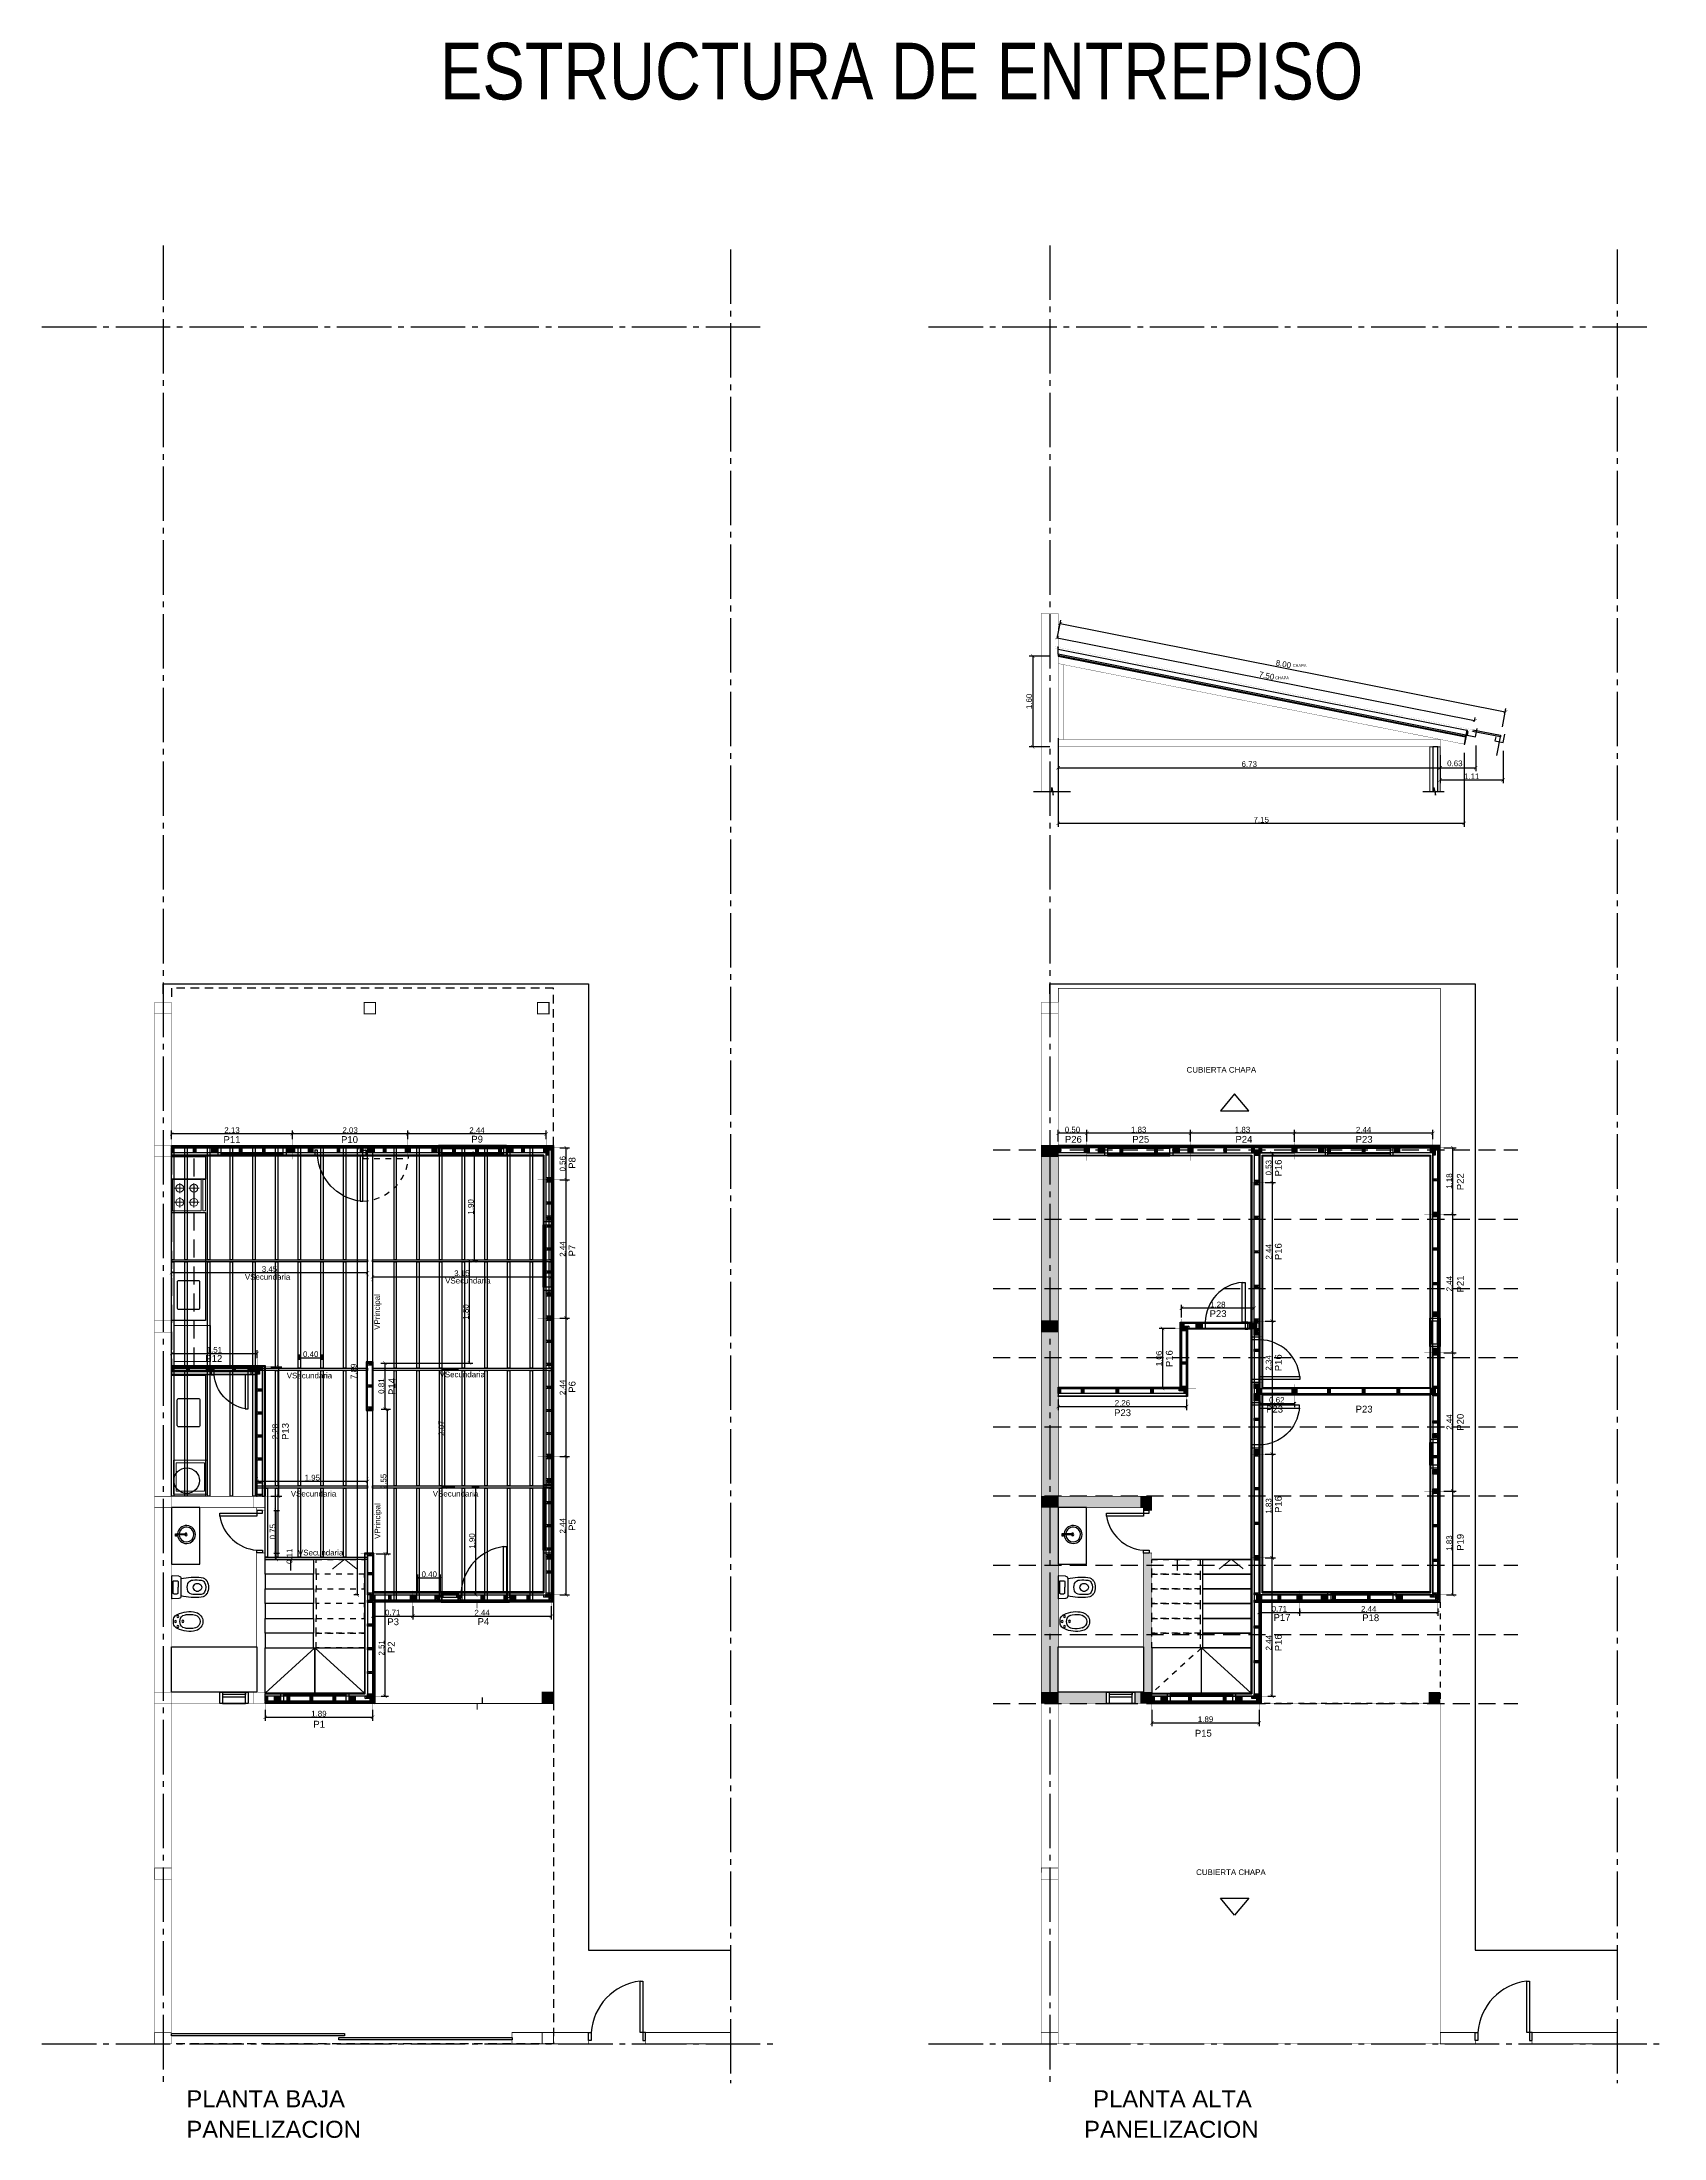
# Model space of a CAD drawing. Header units: millimetres. Extents: x -13913 to 5993, y 1496 to 3225.
# Drawn here: x 2989.36 to 3017.95, y 1610.86 to 1647.82 of the extents above; entities that cross this region are included whole.
import ezdxf

# ---------------------------------------------------------------- set-up
doc = ezdxf.new("R2010")
doc.units = ezdxf.units.MM
doc.header["$PDMODE"] = 35
for name, pattern in [('ACAD_ISO04W100', [30, 24, -3, 0, -3]), ('CONTINUA', [200, 100, 100]), ('DASHED', [0.75, 0.5, -0.25]), ('DASHED2', [9.525, 6.35, -3.175])]:
    doc.linetypes.add(name, pattern=pattern)
doc.layers.get('Defpoints').update_dxf_attribs({"color": 230})
for name, color, linetype in [('EJES', 8, 'Continuous'), ('P0- COLUMNAS HºAº', 7, 'Continuous'), ('P0- LISTON 2CM', 7, 'Continuous'), ('P0- OSB', 7, 'Continuous'), ('P0-CARPINTERIAS', 7, 'Continuous'), ('P0-COTAS', 7, 'Continuous'), ('P0-DURLOCK INTERIOR', 7, 'Continuous'), ('P0-LISTON 4CM', 7, 'Continuous'), ('P0-MAMPOSTERIA LADRILLO', 7, 'Continuous'), ('P0-MUROS', 7, 'Continuous'), ('P0-PANEL', 7, 'Continuous'), ('P0-PROYECCION', 7, 'Continuous'), ('P0-REVESTIMIENTO', 7, 'Continuous'), ('P0-SANITARIOS', 7, 'Continuous'), ('P0-SOLADOS', 7, 'Continuous'), ('P0-SUPERBOARD', 7, 'Continuous'), ('P0-TEXTOS', 7, 'Continuous'), ('P1- OSB', 7, 'Continuous'), ('P1-CARPINTERIAS', 7, 'Continuous'), ('P1-COLUMNA HºAº', 7, 'Continuous'), ('P1-COTAS', 7, 'Continuous'), ('P1-DURLOK INTERIOR', 7, 'Continuous'), ('P1-ESTRUCTURAS', 7, 'Continuous'), ('P1-LISTON 2CM', 7, 'Continuous'), ('P1-LISTON 4CM', 7, 'Continuous'), ('P1-MAMPOSTERIA LADRILLO', 7, 'Continuous'), ('P1-MUROS', 7, 'Continuous'), ('P1-PANEL', 7, 'Continuous'), ('P1-PROYECCION', 7, 'Continuous'), ('P1-SANITARIOS', 7, 'Continuous'), ('P1-SOLADOS', 7, 'Continuous'), ('P1-SUPERBOARD', 7, 'Continuous'), ('P1-TEXTOS', 7, 'Continuous'), ('PT-MUROS', 7, 'Continuous')]:
    doc.layers.add(name, color=color, linetype=linetype)
doc.layers.add('P0-MUEBLES', color=250, linetype='Continuous', lineweight=0)
doc.styles.add('Arial02.5', font='arial.ttf', dxfattribs={"width": 0.8, "height": 0.025})
doc.styles.add('Arial10', font='arial.ttf', dxfattribs={"height": 0.1})
doc.dimstyles.new('COTA-1-50', dxfattribs={"dimtxt": 0.1, "dimasz": 0.06, "dimexe": 0.06, "dimexo": 0.15, "dimgap": 0.0125, "dimtad": 1, "dimzin": 0, "dimdsep": 46, "dimtxsty": 'Arial10', "dimblk1": 'ARCHTICK', "dimblk2": 'ARCHTICK', "dimsah": 1, "dimcen": 0.09, "dimclrd": 7, "dimclre": 7, "dimclrt": 7, "dimazin": 0, "dimtfac": 1, "dimtofl": 0, "dimtmove": 2, "dimatfit": 3, "dimldrblk": 'ARCHTICK', "dimfxl": 1, "dimtolj": 1, "dimtzin": 0, "dimarcsym": 0})

# ---------------------------------------------------------------- blocks, each defined once
blk = doc.blocks.new('A$C699B31DF')
at = {"color": 0}
for p, q in [((0.523, 0.399), (0.642, 0.404)), ((0.65, 0.396), (0.65, 0.008)), ((0.22, 0.267), (0.174, 0.267)), ((0.22, 0.137), (0.174, 0.137)), ((0.485, 0.359), (0.485, 0.045)), ((0.523, 0.005), (0.642, 0)), ((0.535, 0.303), (0.535, 0.202)), ((0.535, 0.101), (0.535, 0.202)), ((0.611, 0.318), (0.55, 0.318)), ((0.611, 0.086), (0.55, 0.086)), ((0.627, 0.303), (0.627, 0.101))]:
    blk.add_line(p, q, dxfattribs=at)
for centre, radius, start, end in [((0.138, 0.253), 0.125, 94.4928, 152.4143), ((0.228, -0.892), 1.274, 78.3437, 94.4928), ((0.525, 0.359), 0.04, 92.6026, 180), ((0.642, 0.396), 0.008, 0, 92.6026), ((0.235, 0.202), 0.235, 152.4143, 207.5857), ((0.138, 0.151), 0.125, 207.5857, 265.5072), ((0.235, 0.202), 0.185, 152.4143, 207.5857), ((0.138, 0.253), 0.075, 94.4928, 152.4143), ((0.138, 0.151), 0.075, 207.5857, 265.5072), ((0.184, 0.202), 0.0655, 98.137, 261.863), ((0.228, 1.297), 1.274, 265.5072, 281.6563), ((0.228, -0.892), 1.224, 87.8575, 94.4928), ((0.228, 1.297), 1.224, 265.5072, 272.1425), ((0.202, 0.202), 0.0671, 284.9254, 75.0746), ((0.269, 0.23), 0.101, 22.7679, 87.2928), ((0.269, 0.174), 0.101, 272.7072, 337.2321), ((0.202, 0.202), 0.174, 337.3386, 22.6614), ((0.525, 0.045), 0.04, 180, 267.3974), ((0.55, 0.303), 0.0151, 90, 180), ((0.55, 0.101), 0.0151, 180, 270), ((0.611, 0.303), 0.0151, 0, 90), ((0.611, 0.101), 0.0151, 270, 0), ((0.642, 0.008), 0.008, 267.3974, 0)]:
    blk.add_arc(centre, radius, start, end, dxfattribs=at)
blk = doc.blocks.new('A$C9e56f727')
at = {"color": 0}
for p, q in [((0.301, 0.069), (0.312, 0.085)), ((0.324, 0.053), (0.301, 0.069)), ((0.312, 0.085), (0.335, 0.069)), ((0.335, 0.069), (0.324, 0.053))]:
    blk.add_line(p, q, dxfattribs=at)
for points in [[(0.324, 0.053), (0.311, 0.034), (0.16, 0.138), (0.173, 0.157)], [(0.33, 0.062), (0.328, 0.059), (0.314, 0.069), (0.316, 0.072)]]:
    blk.add_lwpolyline(points, close=True, dxfattribs=at)
for centre, radius, start, end in [((0.158, 0.158), 0.158, 328.4255, 319.9745), ((0.158, 0.158), 0.13, 329.0576, 318.8141), ((0.167, 0.151), 0.0224, 348.282, 285.1805)]:
    blk.add_arc(centre, radius, start, end, dxfattribs=at)
blk = doc.blocks.new('A$Cc807aeb1')
at = {"color": 0}
for centre, radius in [((0.086, 0.44), 0.017), ((0.171, 0.354), 0.0189), ((0.174, 0.48), 0.017), ((0.262, 0.44), 0.017)]:
    blk.add_circle(centre, radius, dxfattribs=at)
for centre, radius, start, end in [((0.471, 0.236), 0.471, 153.1577, 194.2009), ((0.168, 0.4), 0.127, 128.1193, 157.7023), ((0.174, 0.279), 0.127, 90, 144.912), ((0.165, 0.372), 0.148, 86.2096, 120.184), ((0.184, 0.372), 0.148, 59.816, 93.7904), ((0.174, 0.279), 0.127, 35.088, 90), ((0.18, 0.4), 0.127, 22.2977, 51.8807), ((-0.122, 0.236), 0.471, 345.7991, 26.8423), ((0.173, 0.165), 0.165, 195.7672, 270.493), ((0.471, 0.236), 0.423, 170.5935, 194.2009), ((0.2, 0.279), 0.148, 150.4552, 170.0091), ((0.173, 0.165), 0.117, 196.4302, 270.493), ((0.176, 0.165), 0.165, 269.507, 344.2328), ((0.176, 0.165), 0.117, 269.507, 343.5698), ((0.149, 0.279), 0.148, 9.9909, 29.5448), ((-0.122, 0.236), 0.423, 345.7991, 9.4065)]:
    blk.add_arc(centre, radius, start, end, dxfattribs=at)
blk = doc.blocks.new('A$C369133B9')
at = {"color": 0}
for points in [[(0, 0.55), (0.05, 0.55), (0.05, 0), (0, 0)], [(0.08, 0.55), (0.58, 0.55), (0.58, 0), (0.08, 0), (0.08, 0.55)]]:
    blk.add_lwpolyline(points, close=True, dxfattribs=at)
for points in [[(0.205, 0.49), (0.205, 0.31), (0.205, 0.4), (0.115, 0.4), (0.295, 0.4)], [(0.455, 0.49), (0.455, 0.31), (0.455, 0.4), (0.365, 0.4), (0.545, 0.4)], [(0.205, 0.24), (0.205, 0.06), (0.205, 0.15), (0.115, 0.15), (0.295, 0.15)], [(0.455, 0.24), (0.455, 0.06), (0.455, 0.15), (0.365, 0.15), (0.545, 0.15)]]:
    blk.add_lwpolyline(points, dxfattribs=at)
for points in [[(0.135, 0.4, -1), (0.275, 0.4, -1), (0.135, 0.4, -1)], [(0.385, 0.4, -1), (0.525, 0.4, -1), (0.385, 0.4, -1)], [(0.135, 0.15, -1), (0.275, 0.15, -1), (0.135, 0.15, -1)], [(0.385, 0.15, -1), (0.525, 0.15, -1), (0.385, 0.15, -1)]]:
    blk.add_lwpolyline(points, format="xyb", dxfattribs=at)
blk = doc.blocks.new('_ARCHTICK')
at = {"color": 0, "linetype": 'ByBlock', "const_width": 0.15}
blk.add_lwpolyline([(-0.5, -0.5), (0.5, 0.5)], dxfattribs=at)
blk = doc.blocks.new('*D189')
at = {"layer": 'Defpoints', "color": 0, "transparency": 16777216}
for p in [(2993.293, 1618.561), (2995.186, 1618.561), (2995.186, 1618.279)]:
    blk.add_point(p, dxfattribs=at)
at = {"layer": 'P0-COTAS', "color": 7, "lineweight": -2, "transparency": 16777216}
for p, q in [((2993.293, 1618.411), (2993.293, 1618.219)), ((2995.186, 1618.411), (2995.186, 1618.219)), ((2993.293, 1618.279), (2995.186, 1618.279))]:
    blk.add_line(p, q, dxfattribs=at)
at = {"layer": 'P0-COTAS', "color": 7, "lineweight": -2, "transparency": 16777216, "xscale": 0.06, "yscale": 0.06, "zscale": 0.06, "rotation": 180}
blk.add_blockref('_ARCHTICK', (2993.293, 1618.279), dxfattribs=at)
at = {"layer": 'P0-COTAS', "color": 7, "lineweight": -2, "transparency": 16777216, "xscale": 0.06, "yscale": 0.06, "zscale": 0.06}
blk.add_blockref('_ARCHTICK', (2995.186, 1618.279), dxfattribs=at)
at = {"layer": 'P0-COTAS', "color": 7, "transparency": 16777216, "insert": (2994.239, 1618.343), "char_height": 0.1, "attachment_point": 5, "style": 'Arial10'}
blk.add_mtext('\\A1;1.89', dxfattribs=at)
blk = doc.blocks.new('A$Ce0bfc8d9')
at = {"color": 0}
for points in [[(0, 2.4), (0, 2.44), (0.09, 2.44), (0.09, 2.4), (0, 2.4), (0.09, 2.44), (0.09, 2.4), (0, 2.44)], [(0, 2.013), (0, 2.053), (0.09, 2.053), (0.09, 2.013), (0, 2.013), (0.09, 2.053), (0.09, 2.013), (0, 2.053)], [(0, 1.973), (0, 2.013), (0.09, 2.013), (0.09, 1.973), (0, 1.973), (0.09, 2.013), (0.09, 1.973), (0, 2.013)], [(0, 0.673), (0, 0.713), (0.09, 0.713), (0.09, 0.673), (0, 0.673), (0.09, 0.713), (0.09, 0.673), (0, 0.713)], [(0, 0.633), (0, 0.673), (0.09, 0.673), (0.09, 0.633), (0, 0.633), (0.09, 0.673), (0.09, 0.633), (0, 0.673)], [(0, 0.387), (0, 0.427), (0.09, 0.427), (0.09, 0.387), (0, 0.387), (0.09, 0.427), (0.09, 0.387), (0, 0.427)], [(0, 0), (0, 0.04), (0.09, 0.04), (0.09, 0), (0, 0), (0.09, 0.04), (0.09, 0), (0, 0.04)]]:
    blk.add_lwpolyline(points, dxfattribs=at)
at = {"color": 0, "const_width": 0.0003}
blk.add_lwpolyline([(0.09, 0), (0, 0), (0, 2.44), (0.09, 2.44)], close=True, dxfattribs=at)
at = {"color": 8}
for points in [[(0, 1.607), (0, 1.647), (0.09, 1.647), (0.09, 1.607), (0, 1.607), (0.09, 1.647), (0.09, 1.607), (0, 1.647)], [(0, 1.2), (0, 1.24), (0.09, 1.24), (0.09, 1.2), (0, 1.2), (0.09, 1.24), (0.09, 1.2), (0, 1.24)], [(0, 0.793), (0, 0.833), (0.09, 0.833), (0.09, 0.793), (0, 0.793), (0.09, 0.833), (0.09, 0.793), (0, 0.833)]]:
    blk.add_lwpolyline(points, dxfattribs=at)
blk = doc.blocks.new('A$Ce87a268d')
at = {"color": 0}
for points in [[(0, 2.4), (0, 2.44), (0.09, 2.44), (0.09, 2.4), (0, 2.4), (0.09, 2.44), (0.09, 2.4), (0, 2.44)], [(0, 2.013), (0, 2.053), (0.09, 2.053), (0.09, 2.013), (0, 2.013), (0.09, 2.053), (0.09, 2.013), (0, 2.053)], [(0, 1.607), (0, 1.647), (0.09, 1.647), (0.09, 1.607), (0, 1.607), (0.09, 1.647), (0.09, 1.607), (0, 1.647)], [(0, 1.2), (0, 1.24), (0.09, 1.24), (0.09, 1.2), (0, 1.2), (0.09, 1.24), (0.09, 1.2), (0, 1.24)], [(0, 0.793), (0, 0.833), (0.09, 0.833), (0.09, 0.793), (0, 0.793), (0.09, 0.833), (0.09, 0.793), (0, 0.833)], [(0, 0.387), (0, 0.427), (0.09, 0.427), (0.09, 0.387), (0, 0.387), (0.09, 0.427), (0.09, 0.387), (0, 0.427)], [(0, 0), (0, 0.04), (0.09, 0.04), (0.09, 0), (0, 0), (0.09, 0.04), (0.09, 0), (0, 0.04)]]:
    blk.add_lwpolyline(points, dxfattribs=at)
at = {"color": 0, "const_width": 0.0003}
blk.add_lwpolyline([(0.09, 0), (0, 0), (0, 2.44), (0.09, 2.44)], close=True, dxfattribs=at)
blk = doc.blocks.new('A$Cebfddf67')
at = {"color": 0}
for points in [[(0, 2.4), (0, 2.44), (0.09, 2.44), (0.09, 2.4), (0, 2.4), (0.09, 2.44), (0.09, 2.4), (0, 2.44)], [(0, 2.013), (0, 2.053), (0.09, 2.053), (0.09, 2.013), (0, 2.013), (0.09, 2.053), (0.09, 2.013), (0, 2.053)], [(0, 1.767), (0, 1.807), (0.09, 1.807), (0.09, 1.767), (0, 1.767), (0.09, 1.807), (0.09, 1.767), (0, 1.807)], [(0, 1.727), (0, 1.767), (0.09, 1.767), (0.09, 1.727), (0, 1.727), (0.09, 1.767), (0.09, 1.727), (0, 1.767)], [(0, 0.427), (0, 0.467), (0.09, 0.467), (0.09, 0.427), (0, 0.427), (0.09, 0.467), (0.09, 0.427), (0, 0.467)], [(0, 0.387), (0, 0.427), (0.09, 0.427), (0.09, 0.387), (0, 0.387), (0.09, 0.427), (0.09, 0.387), (0, 0.427)], [(0, 0), (0, 0.04), (0.09, 0.04), (0.09, 0), (0, 0), (0.09, 0.04), (0.09, 0), (0, 0.04)]]:
    blk.add_lwpolyline(points, dxfattribs=at)
at = {"color": 0, "const_width": 0.0003}
blk.add_lwpolyline([(0.09, 0), (0, 0), (0, 2.44), (0.09, 2.44)], close=True, dxfattribs=at)
at = {"color": 8}
for points in [[(0, 1.607), (0, 1.647), (0.09, 1.647), (0.09, 1.607), (0, 1.607), (0.09, 1.647), (0.09, 1.607), (0, 1.647)], [(0, 1.2), (0, 1.24), (0.09, 1.24), (0.09, 1.2), (0, 1.2), (0.09, 1.24), (0.09, 1.2), (0, 1.24)], [(0, 0.793), (0, 0.833), (0.09, 0.833), (0.09, 0.793), (0, 0.793), (0.09, 0.833), (0.09, 0.793), (0, 0.833)]]:
    blk.add_lwpolyline(points, dxfattribs=at)
blk = doc.blocks.new('A$C12c60659')
at = {"color": 0}
for points in [[(0, 0.523), (0, 0.563), (0.09, 0.563), (0.09, 0.523), (0, 0.523), (0.09, 0.563), (0.09, 0.523), (0, 0.563)], [(0, 0.523), (0.04, 0.523), (0.04, 0.433), (0, 0.433), (0, 0.523), (0.04, 0.433), (0, 0.433), (0.04, 0.523)], [(0, -0.002), (0, 0.038), (0.09, 0.038), (0.09, -0.002), (0, -0.002), (0.09, 0.038), (0.09, -0.002), (0, 0.038)]]:
    blk.add_lwpolyline(points, dxfattribs=at)
at = {"color": 0, "const_width": 0.0003}
blk.add_lwpolyline([(0.09, -0.002), (0, -0.002), (0, 0.563), (0.09, 0.563)], close=True, dxfattribs=at)
blk = doc.blocks.new('A$C7a4a4ba2')
at = {"color": 0}
for points in [[(-0.004, 0.09), (0.036, 0.09), (0.036, 0), (-0.004, 0), (-0.004, 0.09), (0.036, 0), (-0.004, 0), (0.036, 0.09)], [(0.386, 0.09), (0.426, 0.09), (0.426, 0), (0.386, 0), (0.386, 0.09), (0.426, 0), (0.386, 0), (0.426, 0.09)], [(0.426, 0.09), (0.466, 0.09), (0.466, 0), (0.426, 0), (0.426, 0.09), (0.466, 0), (0.426, 0), (0.466, 0.09)], [(1.725, 0.09), (1.765, 0.09), (1.765, 0), (1.725, 0), (1.725, 0.09), (1.765, 0), (1.725, 0), (1.765, 0.09)], [(1.765, 0.09), (1.805, 0.09), (1.805, 0), (1.765, 0), (1.765, 0.09), (1.805, 0), (1.765, 0), (1.805, 0.09)], [(2.01, 0.09), (2.05, 0.09), (2.05, 0), (2.01, 0), (2.01, 0.09), (2.05, 0), (2.01, 0), (2.05, 0.09)], [(2.306, 0.05), (2.306, 0.09), (2.396, 0.09), (2.396, 0.05), (2.306, 0.05), (2.396, 0.09), (2.396, 0.05), (2.306, 0.09)], [(2.396, 0.09), (2.436, 0.09), (2.436, 0), (2.396, 0), (2.396, 0.09), (2.436, 0), (2.396, 0), (2.436, 0.09)]]:
    blk.add_lwpolyline(points, dxfattribs=at)
at = {"color": 0, "const_width": 0.0003}
blk.add_lwpolyline([(-0.004, 0.09), (2.436, 0.09), (2.436, 0), (-0.004, 0)], close=True, dxfattribs=at)
at = {"color": 8}
for points in [[(0.792, 0.09), (0.832, 0.09), (0.832, 0), (0.792, 0), (0.792, 0.09), (0.832, 0), (0.792, 0), (0.832, 0.09)], [(1.198, 0.09), (1.238, 0.09), (1.238, 0), (1.198, 0), (1.198, 0.09), (1.238, 0), (1.198, 0), (1.238, 0.09)], [(1.604, 0.09), (1.644, 0.09), (1.644, 0), (1.604, 0), (1.604, 0.09), (1.644, 0), (1.604, 0), (1.644, 0.09)]]:
    blk.add_lwpolyline(points, dxfattribs=at)
blk = doc.blocks.new('A$C5d8a38c0')
at = {"color": 0, "const_width": 0.0003}
blk.add_lwpolyline([(0, 0.09), (0.71, 0.09), (0.71, 0), (0, 0)], close=True, dxfattribs=at)
at = {"color": 0}
for points in [[(0, 0.09), (0.04, 0.09), (0.04, 0), (0, 0), (0, 0.09), (0.04, 0), (0, 0), (0.04, 0.09)], [(0.284, 0.09), (0.324, 0.09), (0.324, 0), (0.284, 0), (0.284, 0.09), (0.324, 0), (0.284, 0), (0.324, 0.09)], [(0.67, 0.09), (0.71, 0.09), (0.71, 0), (0.67, 0), (0.67, 0.09), (0.71, 0), (0.67, 0), (0.71, 0.09)]]:
    blk.add_lwpolyline(points, dxfattribs=at)
blk = doc.blocks.new('A$C00c50a6b')
at = {"color": 0, "const_width": 0.0003}
blk.add_lwpolyline([(0.09, 0), (0, 0), (0, 2.5125), (0.09, 2.5125)], close=True, dxfattribs=at)
at = {"color": 0}
for points in [[(0, 2.4725), (0, 2.5125), (0.09, 2.5125), (0.09, 2.4725), (0, 2.4725), (0.09, 2.5125), (0.09, 2.4725), (0, 2.5125)], [(0, 2.13875), (0, 2.17875), (0.09, 2.17875), (0.09, 2.13875), (0, 2.13875), (0.09, 2.17875), (0.09, 2.13875), (0, 2.17875)], [(0, 1.785), (0, 1.825), (0.09, 1.825), (0.09, 1.785), (0, 1.785), (0.09, 1.825), (0.09, 1.785), (0, 1.825)], [(0, 1.655), (0, 1.695), (0.09, 1.695), (0.09, 1.655), (0, 1.655), (0.09, 1.695), (0.09, 1.655), (0, 1.695)], [(0.05, 1.785), (0.09, 1.785), (0.09, 1.695), (0.05, 1.695), (0.05, 1.785), (0.09, 1.695), (0.05, 1.695), (0.09, 1.785)], [(0, 1.23625), (0, 1.27625), (0.09, 1.27625), (0.09, 1.23625), (0, 1.23625), (0.09, 1.27625), (0.09, 1.23625), (0, 1.27625)], [(0, 0.8175), (0, 0.8575), (0.09, 0.8575), (0.09, 0.8175), (0, 0.8175), (0.09, 0.8575), (0.09, 0.8175), (0, 0.8575)], [(0, 0.39875), (0, 0.43875), (0.09, 0.43875), (0.09, 0.39875), (0, 0.39875), (0.09, 0.43875), (0.09, 0.39875), (0, 0.43875)], [(0, 0), (0, 0.04), (0.09, 0.04), (0.09, 0), (0, 0), (0.09, 0.04), (0.09, 0), (0, 0.04)]]:
    blk.add_lwpolyline(points, dxfattribs=at)
blk = doc.blocks.new('A$C87677e07')
at = {"color": 0, "const_width": 0.0005}
blk.add_lwpolyline([(0, 0.09), (1.8925, 0.09), (1.8925, 0), (0, 0)], close=True, dxfattribs=at)
at = {"color": 0}
for points in [[(0, 0.09), (0.04, 0.09), (0.04, 0), (0, 0), (0, 0.09), (0.04, 0), (0, 0), (0.04, 0.09)], [(0.165, 0.09), (0.205, 0.09), (0.205, 0), (0.165, 0), (0.165, 0.09), (0.205, 0), (0.165, 0), (0.205, 0.09)], [(0.205, 0.09), (0.245, 0.09), (0.245, 0), (0.205, 0), (0.205, 0.09), (0.245, 0), (0.205, 0), (0.245, 0.09)], [(1.505, 0.09), (1.545, 0.09), (1.545, 0), (1.505, 0), (1.505, 0.09), (1.545, 0), (1.505, 0), (1.545, 0.09)], [(1.545, 0.09), (1.585, 0.09), (1.585, 0), (1.545, 0), (1.545, 0.09), (1.585, 0), (1.545, 0), (1.585, 0.09)], [(1.7625, 0.05), (1.7625, 0.09), (1.8525, 0.09), (1.8525, 0.05), (1.7625, 0.05), (1.8525, 0.09), (1.8525, 0.05), (1.7625, 0.09)], [(1.8525, 0.09), (1.8925, 0.09), (1.8925, 0), (1.8525, 0), (1.8525, 0.09), (1.8925, 0), (1.8525, 0), (1.8925, 0.09)]]:
    blk.add_lwpolyline(points, dxfattribs=at)
at = {"color": 8}
for points in [[(0.386, 0.09), (0.426, 0.09), (0.426, 0), (0.386, 0), (0.386, 0.09), (0.426, 0), (0.386, 0), (0.426, 0.09)], [(0.792, 0.09), (0.832, 0.09), (0.832, 0), (0.792, 0), (0.792, 0.09), (0.832, 0), (0.792, 0), (0.832, 0.09)], [(1.198, 0.09), (1.238, 0.09), (1.238, 0), (1.198, 0), (1.198, 0.09), (1.238, 0), (1.198, 0), (1.238, 0.09)]]:
    blk.add_lwpolyline(points, dxfattribs=at)
blk = doc.blocks.new('A$C57d97152')
at = {"color": 0}
for points in [[(0, 0.09), (0.04, 0.09), (0.04, 0), (0, 0), (0, 0.09), (0.04, 0), (0, 0), (0.04, 0.09)], [(0.387, 0.09), (0.427, 0.09), (0.427, 0), (0.387, 0), (0.387, 0.09), (0.427, 0), (0.387, 0), (0.427, 0.09)], [(0.709, 0.09), (0.749, 0.09), (0.749, 0), (0.709, 0), (0.709, 0.09), (0.749, 0), (0.709, 0), (0.749, 0.09)], [(0.749, 0.09), (0.789, 0.09), (0.789, 0), (0.749, 0), (0.749, 0.09), (0.789, 0), (0.749, 0), (0.789, 0.09)], [(2.049, 0.09), (2.089, 0.09), (2.089, 0), (2.049, 0), (2.049, 0.09), (2.089, 0), (2.049, 0), (2.089, 0.09)], [(2.089, 0.09), (2.129, 0.09), (2.129, 0), (2.089, 0), (2.089, 0.09), (2.129, 0), (2.089, 0), (2.129, 0.09)]]:
    blk.add_lwpolyline(points, dxfattribs=at)
at = {"color": 0, "const_width": 0.0003}
blk.add_lwpolyline([(2.129, 0.09), (0, 0.09), (0, 0), (2.129, 0)], close=True, dxfattribs=at)
at = {"color": 8}
for points in [[(1.2, 0.09), (1.24, 0.09), (1.24, 0), (1.2, 0), (1.2, 0.09), (1.24, 0), (1.2, 0), (1.24, 0.09)], [(1.606, 0.09), (1.646, 0.09), (1.646, 0), (1.606, 0), (1.606, 0.09), (1.646, 0), (1.606, 0), (1.646, 0.09)]]:
    blk.add_lwpolyline(points, dxfattribs=at)
blk = doc.blocks.new('A$Ce5a903bd')
at = {"color": 0}
for points in [[(0, 0.09), (0.04, 0.09), (0.04, 0), (0, 0), (0, 0.09), (0.04, 0), (0, 0), (0.04, 0.09)], [(0.43, 0.09), (0.47, 0.09), (0.47, 0), (0.43, 0), (0.43, 0.09), (0.47, 0), (0.43, 0), (0.47, 0.09)], [(0.47, 0.09), (0.51, 0.09), (0.51, 0), (0.47, 0), (0.47, 0.09), (0.51, 0), (0.47, 0), (0.51, 0.09)], [(1.77, 0.09), (1.81, 0.09), (1.81, 0), (1.77, 0), (1.77, 0.09), (1.81, 0), (1.77, 0), (1.81, 0.09)], [(1.81, 0.09), (1.85, 0.09), (1.85, 0), (1.81, 0), (1.81, 0.09), (1.85, 0), (1.81, 0), (1.85, 0.09)], [(2.013, 0.09), (2.053, 0.09), (2.053, 0), (2.013, 0), (2.013, 0.09), (2.053, 0), (2.013, 0), (2.053, 0.09)], [(2.4, 0.09), (2.44, 0.09), (2.44, 0), (2.4, 0), (2.4, 0.09), (2.44, 0), (2.4, 0), (2.44, 0.09)]]:
    blk.add_lwpolyline(points, dxfattribs=at)
at = {"color": 0, "const_width": 0.0003}
blk.add_lwpolyline([(2.44, 0.09), (0, 0.09), (0, 0), (2.44, 0)], close=True, dxfattribs=at)
at = {"color": 8}
for points in [[(0.793, 0.09), (0.833, 0.09), (0.833, 0), (0.793, 0), (0.793, 0.09), (0.833, 0), (0.793, 0), (0.833, 0.09)], [(1.2, 0.09), (1.24, 0.09), (1.24, 0), (1.2, 0), (1.2, 0.09), (1.24, 0), (1.2, 0), (1.24, 0.09)], [(1.607, 0.09), (1.647, 0.09), (1.647, 0), (1.607, 0), (1.607, 0.09), (1.647, 0), (1.607, 0), (1.647, 0.09)]]:
    blk.add_lwpolyline(points, dxfattribs=at)
blk = doc.blocks.new('A$C6ec9e50c')
at = {"color": 0, "const_width": 0.0003}
blk.add_lwpolyline([(0, 0.8132), (0.09, 0.8132), (0.09, 0), (0, 0), (0, 0.8132)], dxfattribs=at)
at = {"color": 0}
for points in [[(0, 0.7732), (0, 0.8132), (0.09, 0.8132), (0.09, 0.7732), (0, 0.7732), (0.09, 0.8132), (0.09, 0.7732), (0, 0.8132)], [(0, 0.3866), (0, 0.4266), (0.09, 0.4266), (0.09, 0.3866), (0, 0.3866), (0.09, 0.4266), (0.09, 0.3866), (0, 0.4266)], [(0, 0), (0, 0.04), (0.09, 0.04), (0.09, 0), (0, 0), (0.09, 0.04), (0.09, 0), (0, 0.04)]]:
    blk.add_lwpolyline(points, dxfattribs=at)
blk = doc.blocks.new('A$C97909408')
at = {"color": 0, "const_width": 0.0003}
blk.add_lwpolyline([(0.09, 2.2805), (0, 2.2805), (0, -0.002), (0.09, -0.002)], close=True, dxfattribs=at)
at = {"color": 0}
for points in [[(0, 2.2405), (0, 2.2805), (0.09, 2.2805), (0.09, 2.2405), (0, 2.2405), (0.09, 2.2805), (0.09, 2.2405), (0, 2.2805)], [(0, 2.2405), (0.04, 2.2405), (0.04, 2.1505), (0, 2.1505), (0, 2.2405), (0.04, 2.1505), (0, 2.1505), (0.04, 2.2405)], [(0, 1.8539), (0, 1.8939), (0.09, 1.8939), (0.09, 1.8539), (0, 1.8539), (0.09, 1.8939), (0.09, 1.8539), (0, 1.8939)], [(0, 1.4473), (0, 1.4873), (0.09, 1.4873), (0.09, 1.4473), (0, 1.4473), (0.09, 1.4873), (0.09, 1.4473), (0, 1.4873)], [(0, 1.0407), (0, 1.0807), (0.09, 1.0807), (0.09, 1.0407), (0, 1.0407), (0.09, 1.0807), (0.09, 1.0407), (0, 1.0807)], [(0, 0.6341), (0, 0.6741), (0.09, 0.6741), (0.09, 0.6341), (0, 0.6341), (0.09, 0.6741), (0.09, 0.6341), (0, 0.6741)], [(0, 0.2275), (0, 0.2675), (0.09, 0.2675), (0.09, 0.2275), (0, 0.2275), (0.09, 0.2675), (0.09, 0.2275), (0, 0.2675)], [(0, -0.002), (0, 0.038), (0.09, 0.038), (0.09, -0.002), (0, -0.002), (0.09, 0.038), (0.09, -0.002), (0, 0.038)]]:
    blk.add_lwpolyline(points, dxfattribs=at)
blk = doc.blocks.new('A$C32786e46')
at = {"color": 0}
for points in [[(0, 0.09), (0.04, 0.09), (0.04, 0), (0, 0), (0, 0.09), (0.04, 0), (0, 0), (0.04, 0.09)], [(0.268, 0.09), (0.308, 0.09), (0.308, 0), (0.268, 0), (0.268, 0.09), (0.308, 0), (0.268, 0), (0.308, 0.09)], [(0.618, 0.09), (0.658, 0.09), (0.658, 0), (0.618, 0), (0.618, 0.09), (0.658, 0), (0.618, 0), (0.658, 0.09)], [(0.658, 0.09), (0.698, 0.09), (0.698, 0), (0.658, 0), (0.658, 0.09), (0.698, 0), (0.658, 0), (0.698, 0.09)], [(1.428, 0.09), (1.468, 0.09), (1.468, 0), (1.428, 0), (1.428, 0.09), (1.468, 0), (1.428, 0), (1.468, 0.09)], [(1.468, 0.09), (1.508, 0.09), (1.508, 0), (1.468, 0), (1.468, 0.09), (1.508, 0), (1.468, 0), (1.508, 0.09)]]:
    blk.add_lwpolyline(points, dxfattribs=at)
at = {"color": 0, "const_width": 0.0003}
blk.add_lwpolyline([(0, 0.09), (1.508, 0.09), (1.508, 0), (0, 0)], close=True, dxfattribs=at)
at = {"color": 8}
blk.add_lwpolyline([(1.081, 0.09), (1.121, 0.09), (1.121, 0), (1.081, 0), (1.081, 0.09), (1.121, 0), (1.081, 0), (1.121, 0.09)], dxfattribs=at)
blk = doc.blocks.new('A$Ca9f19df0')
at = {"color": 0}
for points in [[(0, 0.09), (0.04, 0.09), (0.04, 0), (0, 0), (0, 0.09), (0.04, 0), (0, 0), (0.04, 0.09)], [(0.283, 0.09), (0.323, 0.09), (0.323, 0), (0.283, 0), (0.283, 0.09), (0.323, 0), (0.283, 0), (0.323, 0.09)], [(0.323, 0.09), (0.363, 0.09), (0.363, 0), (0.323, 0), (0.323, 0.09), (0.363, 0), (0.323, 0), (0.363, 0.09)], [(1.323, 0.09), (1.363, 0.09), (1.363, 0), (1.323, 0), (1.323, 0.09), (1.363, 0), (1.323, 0), (1.363, 0.09)], [(1.363, 0.09), (1.403, 0.09), (1.403, 0), (1.363, 0), (1.363, 0.09), (1.403, 0), (1.363, 0), (1.403, 0.09)], [(1.403, 0.09), (1.443, 0.09), (1.443, 0), (1.403, 0), (1.403, 0.09), (1.443, 0), (1.403, 0), (1.443, 0.09)], [(1.607, 0.09), (1.647, 0.09), (1.647, 0), (1.607, 0), (1.607, 0.09), (1.647, 0), (1.607, 0), (1.647, 0.09)], [(1.993, 0.09), (2.033, 0.09), (2.033, 0), (1.993, 0), (1.993, 0.09), (2.033, 0), (1.993, 0), (2.033, 0.09)]]:
    blk.add_lwpolyline(points, dxfattribs=at)
at = {"color": 0, "const_width": 0.0003}
blk.add_lwpolyline([(2.033, 0.09), (0, 0.09), (0, 0), (2.033, 0)], close=True, dxfattribs=at)
at = {"color": 8}
for points in [[(0.793, 0.09), (0.833, 0.09), (0.833, 0), (0.793, 0), (0.793, 0.09), (0.833, 0), (0.793, 0), (0.833, 0.09)], [(1.2, 0.09), (1.24, 0.09), (1.24, 0), (1.2, 0), (1.2, 0.09), (1.24, 0), (1.2, 0), (1.24, 0.09)]]:
    blk.add_lwpolyline(points, dxfattribs=at)
blk = doc.blocks.new('*D190')
at = {"layer": 'Defpoints', "color": 0, "transparency": 16777216}
for p in [(2995.185, 1624.525), (2995.186, 1623.712), (2995.404, 1623.712)]:
    blk.add_point(p, dxfattribs=at)
at = {"layer": 'P0-COTAS', "color": 7, "lineweight": -2, "transparency": 16777216}
for p, q in [((2995.335, 1624.525), (2995.464, 1624.525)), ((2995.404, 1624.525), (2995.404, 1623.712)), ((2995.336, 1623.712), (2995.464, 1623.712))]:
    blk.add_line(p, q, dxfattribs=at)
at = {"layer": 'P0-COTAS', "color": 7, "lineweight": -2, "transparency": 16777216, "xscale": 0.06, "yscale": 0.06, "zscale": 0.06}
for p, rotation in [((2995.404, 1624.525), 90), ((2995.404, 1623.712), 270)]:
    blk.add_blockref('_ARCHTICK', p, dxfattribs=dict(at, rotation=rotation))
at = {"layer": 'P0-COTAS', "color": 7, "transparency": 16777216, "insert": (2995.34, 1624.118), "char_height": 0.1, "attachment_point": 5, "rotation": 90, "style": 'Arial10'}
blk.add_mtext('\\A1;0.81', dxfattribs=at)
blk = doc.blocks.new('*D205')
at = {"layer": 'Defpoints', "color": 0, "transparency": 16777216}
for p in [(2995.096, 1621.164), (2995.406, 1621.164), (2995.186, 1618.651)]:
    blk.add_point(p, dxfattribs=at)
at = {"layer": 'P0-COTAS', "color": 7, "lineweight": -2, "transparency": 16777216}
for p, q in [((2995.246, 1621.164), (2995.466, 1621.164)), ((2995.406, 1618.651), (2995.406, 1621.164)), ((2995.336, 1618.651), (2995.466, 1618.651))]:
    blk.add_line(p, q, dxfattribs=at)
at = {"layer": 'P0-COTAS', "color": 7, "lineweight": -2, "transparency": 16777216, "xscale": 0.06, "yscale": 0.06, "zscale": 0.06}
for p, rotation in [((2995.406, 1621.164), 90), ((2995.406, 1618.651), 270)]:
    blk.add_blockref('_ARCHTICK', p, dxfattribs=dict(at, rotation=rotation))
at = {"layer": 'P0-COTAS', "color": 7, "transparency": 16777216, "insert": (2995.343, 1619.504), "char_height": 0.1, "attachment_point": 5, "rotation": 90, "style": 'Arial10'}
blk.add_mtext('\\A1;2.51', dxfattribs=at)
blk = doc.blocks.new('*D206')
at = {"layer": 'Defpoints', "color": 0, "transparency": 16777216}
for p in [(2995.186, 1620.391), (2995.896, 1620.391), (2995.896, 1620.063)]:
    blk.add_point(p, dxfattribs=at)
at = {"layer": 'P0-COTAS', "color": 7, "lineweight": -2, "transparency": 16777216}
for p, q in [((2995.186, 1620.241), (2995.186, 1620.003)), ((2995.896, 1620.241), (2995.896, 1620.003)), ((2995.186, 1620.063), (2995.896, 1620.063))]:
    blk.add_line(p, q, dxfattribs=at)
at = {"layer": 'P0-COTAS', "color": 7, "lineweight": -2, "transparency": 16777216, "xscale": 0.06, "yscale": 0.06, "zscale": 0.06, "rotation": 180}
blk.add_blockref('_ARCHTICK', (2995.186, 1620.063), dxfattribs=at)
at = {"layer": 'P0-COTAS', "color": 7, "lineweight": -2, "transparency": 16777216, "xscale": 0.06, "yscale": 0.06, "zscale": 0.06}
blk.add_blockref('_ARCHTICK', (2995.896, 1620.063), dxfattribs=at)
at = {"layer": 'P0-COTAS', "color": 7, "transparency": 16777216, "insert": (2995.541, 1620.126), "char_height": 0.1, "attachment_point": 5, "style": 'Arial10'}
blk.add_mtext('\\A1;0.71', dxfattribs=at)
blk = doc.blocks.new('*D207')
at = {"layer": 'Defpoints', "color": 0, "transparency": 16777216}
for p in [(2995.896, 1620.391), (2998.336, 1620.391), (2998.336, 1620.063)]:
    blk.add_point(p, dxfattribs=at)
at = {"layer": 'P0-COTAS', "color": 7, "lineweight": -2, "transparency": 16777216}
for p, q in [((2995.896, 1620.241), (2995.896, 1620.003)), ((2998.336, 1620.241), (2998.336, 1620.003)), ((2995.896, 1620.063), (2998.336, 1620.063))]:
    blk.add_line(p, q, dxfattribs=at)
at = {"layer": 'P0-COTAS', "color": 7, "lineweight": -2, "transparency": 16777216, "xscale": 0.06, "yscale": 0.06, "zscale": 0.06, "rotation": 180}
blk.add_blockref('_ARCHTICK', (2995.896, 1620.063), dxfattribs=at)
at = {"layer": 'P0-COTAS', "color": 7, "lineweight": -2, "transparency": 16777216, "xscale": 0.06, "yscale": 0.06, "zscale": 0.06}
blk.add_blockref('_ARCHTICK', (2998.336, 1620.063), dxfattribs=at)
at = {"layer": 'P0-COTAS', "color": 7, "transparency": 16777216, "insert": (2997.116, 1620.125), "char_height": 0.1, "attachment_point": 5, "style": 'Arial10'}
blk.add_mtext('\\A1;2.44', dxfattribs=at)
blk = doc.blocks.new('*D208')
at = {"layer": 'Defpoints', "color": 0, "transparency": 16777216}
for p in [(2998.336, 1622.876), (2998.598, 1622.876), (2998.336, 1620.436)]:
    blk.add_point(p, dxfattribs=at)
at = {"layer": 'P0-COTAS', "color": 7, "lineweight": -2, "transparency": 16777216}
for p, q in [((2998.486, 1622.876), (2998.658, 1622.876)), ((2998.598, 1620.436), (2998.598, 1622.876)), ((2998.486, 1620.436), (2998.658, 1620.436))]:
    blk.add_line(p, q, dxfattribs=at)
at = {"layer": 'P0-COTAS', "color": 7, "lineweight": -2, "transparency": 16777216, "xscale": 0.06, "yscale": 0.06, "zscale": 0.06}
for p, rotation in [((2998.598, 1622.876), 90), ((2998.598, 1620.436), 270)]:
    blk.add_blockref('_ARCHTICK', p, dxfattribs=dict(at, rotation=rotation))
at = {"layer": 'P0-COTAS', "color": 7, "transparency": 16777216, "insert": (2998.535, 1621.656), "char_height": 0.1, "attachment_point": 5, "rotation": 90, "style": 'Arial10'}
blk.add_mtext('\\A1;2.44', dxfattribs=at)
blk = doc.blocks.new('*D209')
at = {"layer": 'Defpoints', "color": 0, "transparency": 16777216}
for p in [(2998.336, 1625.316), (2998.598, 1625.316), (2998.336, 1622.876)]:
    blk.add_point(p, dxfattribs=at)
at = {"layer": 'P0-COTAS', "color": 7, "lineweight": -2, "transparency": 16777216}
for p, q in [((2998.486, 1625.316), (2998.658, 1625.316)), ((2998.598, 1622.876), (2998.598, 1625.316)), ((2998.486, 1622.876), (2998.658, 1622.876))]:
    blk.add_line(p, q, dxfattribs=at)
at = {"layer": 'P0-COTAS', "color": 7, "lineweight": -2, "transparency": 16777216, "xscale": 0.06, "yscale": 0.06, "zscale": 0.06}
for p, rotation in [((2998.598, 1625.316), 90), ((2998.598, 1622.876), 270)]:
    blk.add_blockref('_ARCHTICK', p, dxfattribs=dict(at, rotation=rotation))
at = {"layer": 'P0-COTAS', "color": 7, "transparency": 16777216, "insert": (2998.535, 1624.096), "char_height": 0.1, "attachment_point": 5, "rotation": 90, "style": 'Arial10'}
blk.add_mtext('\\A1;2.44', dxfattribs=at)
blk = doc.blocks.new('*D210')
at = {"layer": 'Defpoints', "color": 0, "transparency": 16777216}
for p in [(2998.336, 1627.756), (2998.598, 1627.756), (2998.336, 1625.316)]:
    blk.add_point(p, dxfattribs=at)
at = {"layer": 'P0-COTAS', "color": 7, "lineweight": -2, "transparency": 16777216}
for p, q in [((2998.486, 1627.756), (2998.658, 1627.756)), ((2998.598, 1625.316), (2998.598, 1627.756)), ((2998.486, 1625.316), (2998.658, 1625.316))]:
    blk.add_line(p, q, dxfattribs=at)
at = {"layer": 'P0-COTAS', "color": 7, "lineweight": -2, "transparency": 16777216, "xscale": 0.06, "yscale": 0.06, "zscale": 0.06}
for p, rotation in [((2998.598, 1627.756), 90), ((2998.598, 1625.316), 270)]:
    blk.add_blockref('_ARCHTICK', p, dxfattribs=dict(at, rotation=rotation))
at = {"layer": 'P0-COTAS', "color": 7, "transparency": 16777216, "insert": (2998.535, 1626.536), "char_height": 0.1, "attachment_point": 5, "rotation": 90, "style": 'Arial10'}
blk.add_mtext('\\A1;2.44', dxfattribs=at)
blk = doc.blocks.new('*D211')
at = {"layer": 'Defpoints', "color": 0, "transparency": 16777216}
for p in [(2998.336, 1628.321), (2998.598, 1628.321), (2998.336, 1627.756)]:
    blk.add_point(p, dxfattribs=at)
at = {"layer": 'P0-COTAS', "color": 7, "lineweight": -2, "transparency": 16777216}
for p, q in [((2998.486, 1628.321), (2998.658, 1628.321)), ((2998.598, 1627.756), (2998.598, 1628.321)), ((2998.486, 1627.756), (2998.658, 1627.756))]:
    blk.add_line(p, q, dxfattribs=at)
at = {"layer": 'P0-COTAS', "color": 7, "lineweight": -2, "transparency": 16777216, "xscale": 0.06, "yscale": 0.06, "zscale": 0.06}
for p, rotation in [((2998.598, 1628.321), 90), ((2998.598, 1627.756), 270)]:
    blk.add_blockref('_ARCHTICK', p, dxfattribs=dict(at, rotation=rotation))
at = {"layer": 'P0-COTAS', "color": 7, "transparency": 16777216, "insert": (2998.535, 1628.039), "char_height": 0.1, "attachment_point": 5, "rotation": 90, "style": 'Arial10'}
blk.add_mtext('\\A1;0.56', dxfattribs=at)
blk = doc.blocks.new('*D196')
at = {"layer": 'Defpoints', "color": 0, "transparency": 16777216}
for p in [(2995.806, 1628.567), (2995.806, 1628.321), (2998.246, 1628.321)]:
    blk.add_point(p, dxfattribs=at)
at = {"layer": 'P0-COTAS', "color": 7, "lineweight": -2, "transparency": 16777216}
for p, q in [((2995.806, 1628.471), (2995.806, 1628.627)), ((2998.246, 1628.567), (2995.806, 1628.567)), ((2998.246, 1628.471), (2998.246, 1628.627))]:
    blk.add_line(p, q, dxfattribs=at)
at = {"layer": 'P0-COTAS', "color": 7, "lineweight": -2, "transparency": 16777216, "xscale": 0.06, "yscale": 0.06, "zscale": 0.06, "rotation": 180}
blk.add_blockref('_ARCHTICK', (2995.806, 1628.567), dxfattribs=at)
at = {"layer": 'P0-COTAS', "color": 7, "lineweight": -2, "transparency": 16777216, "xscale": 0.06, "yscale": 0.06, "zscale": 0.06}
blk.add_blockref('_ARCHTICK', (2998.246, 1628.567), dxfattribs=at)
at = {"layer": 'P0-COTAS', "color": 7, "transparency": 16777216, "insert": (2997.026, 1628.63), "char_height": 0.1, "attachment_point": 5, "style": 'Arial10'}
blk.add_mtext('\\A1;2.44', dxfattribs=at)
blk = doc.blocks.new('*D197')
at = {"layer": 'Defpoints', "color": 0, "transparency": 16777216}
for p in [(2993.772, 1628.567), (2993.772, 1628.321), (2995.806, 1628.321)]:
    blk.add_point(p, dxfattribs=at)
at = {"layer": 'P0-COTAS', "color": 7, "lineweight": -2, "transparency": 16777216}
for p, q in [((2993.772, 1628.471), (2993.772, 1628.627)), ((2995.806, 1628.567), (2993.772, 1628.567)), ((2995.806, 1628.471), (2995.806, 1628.627))]:
    blk.add_line(p, q, dxfattribs=at)
at = {"layer": 'P0-COTAS', "color": 7, "lineweight": -2, "transparency": 16777216, "xscale": 0.06, "yscale": 0.06, "zscale": 0.06, "rotation": 180}
blk.add_blockref('_ARCHTICK', (2993.772, 1628.567), dxfattribs=at)
at = {"layer": 'P0-COTAS', "color": 7, "lineweight": -2, "transparency": 16777216, "xscale": 0.06, "yscale": 0.06, "zscale": 0.06}
blk.add_blockref('_ARCHTICK', (2995.806, 1628.567), dxfattribs=at)
at = {"layer": 'P0-COTAS', "color": 7, "transparency": 16777216, "insert": (2994.789, 1628.631), "char_height": 0.1, "attachment_point": 5, "style": 'Arial10'}
blk.add_mtext('\\A1;2.03', dxfattribs=at)
blk = doc.blocks.new('*D198')
at = {"layer": 'Defpoints', "color": 0, "transparency": 16777216}
for p in [(2991.643, 1628.567), (2991.643, 1628.321), (2993.772, 1628.321)]:
    blk.add_point(p, dxfattribs=at)
at = {"layer": 'P0-COTAS', "color": 7, "lineweight": -2, "transparency": 16777216}
for p, q in [((2991.643, 1628.471), (2991.643, 1628.627)), ((2993.772, 1628.567), (2991.643, 1628.567)), ((2993.772, 1628.471), (2993.772, 1628.627))]:
    blk.add_line(p, q, dxfattribs=at)
at = {"layer": 'P0-COTAS', "color": 7, "lineweight": -2, "transparency": 16777216, "xscale": 0.06, "yscale": 0.06, "zscale": 0.06, "rotation": 180}
blk.add_blockref('_ARCHTICK', (2991.643, 1628.567), dxfattribs=at)
at = {"layer": 'P0-COTAS', "color": 7, "lineweight": -2, "transparency": 16777216, "xscale": 0.06, "yscale": 0.06, "zscale": 0.06}
blk.add_blockref('_ARCHTICK', (2993.772, 1628.567), dxfattribs=at)
at = {"layer": 'P0-COTAS', "color": 7, "transparency": 16777216, "insert": (2992.708, 1628.631), "char_height": 0.1, "attachment_point": 5, "style": 'Arial10'}
blk.add_mtext('\\A1;2.13', dxfattribs=at)
blk = doc.blocks.new('*D212')
at = {"layer": 'Defpoints', "color": 0, "transparency": 16777216}
for p in [(2993.151, 1624.694), (2991.643, 1624.463), (2993.151, 1624.459)]:
    blk.add_point(p, dxfattribs=at)
at = {"layer": 'P0-COTAS', "color": 7, "lineweight": -2, "transparency": 16777216}
for p, q in [((2991.643, 1624.613), (2991.643, 1624.754)), ((2991.643, 1624.694), (2993.151, 1624.694)), ((2993.151, 1624.609), (2993.151, 1624.754))]:
    blk.add_line(p, q, dxfattribs=at)
at = {"layer": 'P0-COTAS', "color": 7, "lineweight": -2, "transparency": 16777216, "xscale": 0.06, "yscale": 0.06, "zscale": 0.06, "rotation": 180}
blk.add_blockref('_ARCHTICK', (2991.643, 1624.694), dxfattribs=at)
at = {"layer": 'P0-COTAS', "color": 7, "lineweight": -2, "transparency": 16777216, "xscale": 0.06, "yscale": 0.06, "zscale": 0.06}
blk.add_blockref('_ARCHTICK', (2993.151, 1624.694), dxfattribs=at)
at = {"layer": 'P0-COTAS', "color": 7, "transparency": 16777216, "insert": (2992.397, 1624.758), "char_height": 0.1, "attachment_point": 5, "style": 'Arial10'}
blk.add_mtext('\\A1;1.51', dxfattribs=at)
blk = doc.blocks.new('*D213')
at = {"layer": 'Defpoints', "color": 0, "transparency": 16777216}
for p in [(2993.241, 1624.459), (2993.241, 1622.176), (2993.529, 1622.176)]:
    blk.add_point(p, dxfattribs=at)
at = {"layer": 'P0-COTAS', "color": 7, "lineweight": -2, "transparency": 16777216}
for p, q in [((2993.391, 1624.459), (2993.589, 1624.459)), ((2993.529, 1624.459), (2993.529, 1622.176)), ((2993.391, 1622.176), (2993.589, 1622.176))]:
    blk.add_line(p, q, dxfattribs=at)
at = {"layer": 'P0-COTAS', "color": 7, "lineweight": -2, "transparency": 16777216, "xscale": 0.06, "yscale": 0.06, "zscale": 0.06}
for p, rotation in [((2993.529, 1624.459), 90), ((2993.529, 1622.176), 270)]:
    blk.add_blockref('_ARCHTICK', p, dxfattribs=dict(at, rotation=rotation))
at = {"layer": 'P0-COTAS', "color": 7, "transparency": 16777216, "insert": (2993.466, 1623.317), "char_height": 0.1, "attachment_point": 5, "rotation": 90, "style": 'Arial10'}
blk.add_mtext('\\A1;2.28', dxfattribs=at)
blk = doc.blocks.new('A$C5c9c5e68')
at = {"color": 0}
blk.add_lwpolyline([(2.262, 0.09), (2.262, 0), (0, 0), (0, 0.09)], close=True, dxfattribs=at)
for points in [[(0.04, 0), (0, 0), (0, 0.09), (0.04, 0.09), (0.04, 0), (0, 0.09), (0.04, 0.09), (0, 0)], [(0.452, 0), (0.412, 0), (0.412, 0.09), (0.452, 0.09), (0.452, 0), (0.412, 0.09), (0.452, 0.09), (0.412, 0)], [(1.062, 0), (1.022, 0), (1.022, 0.09), (1.062, 0.09), (1.062, 0), (1.022, 0.09), (1.062, 0.09), (1.022, 0)], [(1.672, 0), (1.632, 0), (1.632, 0.09), (1.672, 0.09), (1.672, 0), (1.632, 0.09), (1.672, 0.09), (1.632, 0)], [(2.222, 0.09), (2.222, 0.05), (2.132, 0.05), (2.132, 0.09), (2.222, 0.09), (2.132, 0.05), (2.132, 0.09), (2.222, 0.05)], [(2.262, 0), (2.222, 0), (2.222, 0.09), (2.262, 0.09), (2.262, 0), (2.222, 0.09), (2.262, 0.09), (2.222, 0)]]:
    blk.add_lwpolyline(points, dxfattribs=at)
blk = doc.blocks.new('A$C75e540f8')
at = {"color": 0}
blk.add_lwpolyline([(0, 1.06), (0.09, 1.06), (0.09, 0), (0, 0)], close=True, dxfattribs=at)
for points in [[(0.09, 1.06), (0.09, 1.02), (0, 1.02), (0, 1.06), (0.09, 1.06), (0, 1.02), (0, 1.06), (0.09, 1.02)], [(0.09, 0.47), (0.09, 0.43), (0, 0.43), (0, 0.47), (0.09, 0.47), (0, 0.43), (0, 0.47), (0.09, 0.43)], [(0.09, 0.04), (0.09, 0), (0, 0), (0, 0.04), (0.09, 0.04), (0, 0), (0, 0.04), (0.09, 0)]]:
    blk.add_lwpolyline(points, dxfattribs=at)
blk = doc.blocks.new('A$C77f14a46')
at = {"color": 0}
blk.add_lwpolyline([(1.28, 0.09), (1.28, 0), (0, 0), (0, 0.09)], close=True, dxfattribs=at)
for points in [[(0.04, 0), (0, 0), (0, 0.09), (0.04, 0.09), (0.04, 0), (0, 0.09), (0.04, 0.09), (0, 0)], [(0.13, 0.04), (0.13, 0), (0.04, 0), (0.04, 0.04), (0.13, 0.04), (0.04, 0), (0.04, 0.04), (0.13, 0)], [(0.3, 0), (0.26, 0), (0.26, 0.09), (0.3, 0.09), (0.3, 0), (0.26, 0.09), (0.3, 0.09), (0.26, 0)], [(0.34, 0), (0.3, 0), (0.3, 0.09), (0.34, 0.09), (0.34, 0), (0.3, 0.09), (0.34, 0.09), (0.3, 0)], [(1.24, 0), (1.2, 0), (1.2, 0.09), (1.24, 0.09), (1.24, 0), (1.2, 0.09), (1.24, 0.09), (1.2, 0)], [(1.28, 0), (1.24, 0), (1.24, 0.09), (1.28, 0.09), (1.28, 0), (1.24, 0.09), (1.28, 0.09), (1.24, 0)]]:
    blk.add_lwpolyline(points, dxfattribs=at)
blk = doc.blocks.new('A$C43dd4c95')
at = {"color": 0}
blk.add_lwpolyline([(0.09, 0), (0.09, 2.345), (0, 2.345), (0, 0)], close=True, dxfattribs=at)
for points in [[(0.09, 2.345), (0.09, 2.305), (0, 2.305), (0, 2.345), (0.09, 2.345), (0, 2.305), (0, 2.345), (0.09, 2.305)], [(0.04, 2.215), (0, 2.215), (0, 2.305), (0.04, 2.305), (0.04, 2.215), (0, 2.305), (0.04, 2.305), (0, 2.215)], [(0.09, 2.215), (0.09, 2.175), (0, 2.175), (0, 2.215), (0.09, 2.215), (0, 2.175), (0, 2.215), (0.09, 2.175)], [(0.09, 2.175), (0.09, 2.135), (0, 2.135), (0, 2.175), (0.09, 2.175), (0, 2.135), (0, 2.175), (0.09, 2.135)], [(0.09, 2.135), (0.09, 2.095), (0, 2.095), (0, 2.135), (0.09, 2.135), (0, 2.095), (0, 2.135), (0.09, 2.095)], [(0.09, 1.235), (0.09, 1.195), (0, 1.195), (0, 1.235), (0.09, 1.235), (0, 1.195), (0, 1.235), (0.09, 1.195)], [(0.09, 1.195), (0.09, 1.155), (0, 1.155), (0, 1.195), (0.09, 1.195), (0, 1.155), (0, 1.195), (0.09, 1.155)], [(0.09, 1.065), (0.05, 1.065), (0.05, 1.155), (0.09, 1.155), (0.09, 1.065), (0.05, 1.155), (0.09, 1.155), (0.05, 1.065)], [(0.09, 1.065), (0.09, 1.025), (0, 1.025), (0, 1.065), (0.09, 1.065), (0, 1.025), (0, 1.065), (0.09, 1.025)], [(0.09, 1.02), (0.09, 0.98), (0, 0.98), (0, 1.02), (0.09, 1.02), (0, 0.98), (0, 1.02), (0.09, 0.98)], [(0.09, 0.98), (0.09, 0.94), (0, 0.94), (0, 0.98), (0.09, 0.98), (0, 0.94), (0, 0.98), (0.09, 0.94)], [(0.09, 0.08), (0.09, 0.04), (0, 0.04), (0, 0.08), (0.09, 0.08), (0, 0.04), (0, 0.08), (0.09, 0.04)], [(0.09, 0.04), (0.09, 0), (0, 0), (0, 0.04), (0.09, 0.04), (0, 0), (0, 0.04), (0.09, 0)]]:
    blk.add_lwpolyline(points, dxfattribs=at)
at = {"color": 8}
for points in [[(0.09, 1.85), (0.09, 1.81), (0, 1.81), (0, 1.85), (0.09, 1.85), (0, 1.81), (0, 1.85), (0.09, 1.81)], [(0.09, 0.63), (0.09, 0.59), (0, 0.59), (0, 0.63), (0.09, 0.63), (0, 0.59), (0, 0.63), (0.09, 0.59)]]:
    blk.add_lwpolyline(points, dxfattribs=at)
blk = doc.blocks.new('A$C1afa53f3')
at = {"color": 0}
blk.add_lwpolyline([(0.09, 2.44), (0.09, 0), (0, 0), (0, 2.44)], close=True, dxfattribs=at)
for points in [[(0.09, 2.44), (0.09, 2.4), (0, 2.4), (0, 2.44), (0.09, 2.44), (0, 2.4), (0, 2.44), (0.09, 2.4)], [(0.09, 1.85), (0.09, 1.81), (0, 1.81), (0, 1.85), (0.09, 1.85), (0, 1.81), (0, 1.85), (0.09, 1.81)], [(0.09, 1.24), (0.09, 1.2), (0, 1.2), (0, 1.24), (0.09, 1.24), (0, 1.2), (0, 1.24), (0.09, 1.2)], [(0.09, 0.63), (0.09, 0.59), (0, 0.59), (0, 0.63), (0.09, 0.63), (0, 0.59), (0, 0.63), (0.09, 0.59)], [(0.09, 0.04), (0.09, 0), (0, 0), (0, 0.04), (0.09, 0.04), (0, 0), (0, 0.04), (0.09, 0)]]:
    blk.add_lwpolyline(points, dxfattribs=at)
blk = doc.blocks.new('A$C362a10e8')
at = {"color": 0}
blk.add_lwpolyline([(0.09, 0), (0.09, 0.525), (0, 0.525), (0, 0)], close=True, dxfattribs=at)
for points in [[(0.09, 0.485), (0.09, 0.525), (0, 0.525), (0, 0.485), (0.09, 0.485), (0, 0.525), (0, 0.485), (0.09, 0.525)], [(0.09, 0), (0.09, 0.04), (0, 0.04), (0, 0), (0.09, 0), (0, 0.04), (0, 0), (0.09, 0.04)]]:
    blk.add_lwpolyline(points, dxfattribs=at)
blk = doc.blocks.new('A$C5d69daeb')
at = {"color": 0}
blk.add_lwpolyline([(0.09, 1.83), (0.09, 0), (0, 0), (0, 1.83)], close=True, dxfattribs=at)
for points in [[(0.09, 1.83), (0.09, 1.79), (0, 1.79), (0, 1.83), (0.09, 1.83), (0, 1.79), (0, 1.83), (0.09, 1.79)], [(0.09, 1.24), (0.09, 1.2), (0, 1.2), (0, 1.24), (0.09, 1.24), (0, 1.2), (0, 1.24), (0.09, 1.2)], [(0.09, 0.63), (0.09, 0.59), (0, 0.59), (0, 0.63), (0.09, 0.63), (0, 0.59), (0, 0.63), (0.09, 0.59)], [(0.09, 0.04), (0.09, 0), (0, 0), (0, 0.04), (0.09, 0.04), (0, 0), (0, 0.04), (0.09, 0)]]:
    blk.add_lwpolyline(points, dxfattribs=at)
blk = doc.blocks.new('A$Cf0297c06')
at = {"color": 0}
for points in [[(0.09, 2.44), (0.09, 2.4), (0, 2.4), (0, 2.44), (0.09, 2.44), (0, 2.4), (0, 2.44), (0.09, 2.4)], [(0.09, 1.825), (0.09, 1.785), (0, 1.785), (0, 1.825), (0.09, 1.825), (0, 1.785), (0, 1.825), (0.09, 1.785)], [(0.09, 1.695), (0.09, 1.655), (0, 1.655), (0, 1.695), (0.09, 1.695), (0, 1.655), (0, 1.695), (0.09, 1.655)], [(0.05, 1.785), (0.09, 1.785), (0.09, 1.695), (0.05, 1.695), (0.05, 1.785), (0.09, 1.695), (0.05, 1.695), (0.09, 1.785)], [(0.09, 1.24), (0.09, 1.2), (0, 1.2), (0, 1.24), (0.09, 1.24), (0, 1.2), (0, 1.24), (0.09, 1.2)], [(0.09, 0.63), (0.09, 0.59), (0, 0.59), (0, 0.63), (0.09, 0.63), (0, 0.59), (0, 0.63), (0.09, 0.59)], [(0.09, 0.04), (0.09, 0), (0, 0), (0, 0.04), (0.09, 0.04), (0, 0), (0, 0.04), (0.09, 0)]]:
    blk.add_lwpolyline(points, dxfattribs=at)
blk.add_lwpolyline([(0.09, 0), (0.09, 2.44), (0, 2.44), (0, 0)], close=True, dxfattribs=at)
blk = doc.blocks.new('A$C3da6a753')
at = {"color": 0}
for points in [[(0, 0.09), (0.04, 0.09), (0.04, 0), (0, 0), (0, 0.09), (0.04, 0), (0, 0), (0.04, 0.09)], [(0.335, 0.09), (0.375, 0.09), (0.375, 0), (0.335, 0), (0.335, 0.09), (0.375, 0), (0.335, 0), (0.375, 0.09)], [(0.67, 0.09), (0.71, 0.09), (0.71, 0), (0.67, 0), (0.67, 0.09), (0.71, 0), (0.67, 0), (0.71, 0.09)]]:
    blk.add_lwpolyline(points, dxfattribs=at)
blk.add_lwpolyline([(0, 0.09), (0.71, 0.09), (0.71, 0), (0, 0)], close=True, dxfattribs=at)
blk = doc.blocks.new('A$C9cc9e96f')
at = {"color": 0}
for points in [[(0, 0.09), (0.04, 0.09), (0.04, 0), (0, 0), (0, 0.09), (0.04, 0), (0, 0), (0.04, 0.09)], [(0.39, 0.09), (0.43, 0.09), (0.43, 0), (0.39, 0), (0.39, 0.09), (0.43, 0), (0.39, 0), (0.43, 0.09)], [(0.43, 0.09), (0.47, 0.09), (0.47, 0), (0.43, 0), (0.43, 0.09), (0.47, 0), (0.43, 0), (0.47, 0.09)], [(1.729, 0.09), (1.769, 0.09), (1.769, 0), (1.729, 0), (1.729, 0.09), (1.769, 0), (1.729, 0), (1.769, 0.09)], [(1.769, 0.09), (1.809, 0.09), (1.809, 0), (1.769, 0), (1.769, 0.09), (1.809, 0), (1.769, 0), (1.809, 0.09)], [(2.4, 0.09), (2.4, 0.05), (2.31, 0.05), (2.31, 0.09), (2.4, 0.09), (2.31, 0.05), (2.31, 0.09), (2.4, 0.05)], [(2.4, 0.09), (2.44, 0.09), (2.44, 0), (2.4, 0), (2.4, 0.09), (2.44, 0), (2.4, 0), (2.44, 0.09)]]:
    blk.add_lwpolyline(points, dxfattribs=at)
blk.add_lwpolyline([(0, 0.09), (2.44, 0.09), (2.44, 0), (0, 0)], close=True, dxfattribs=at)
at = {"color": 8}
for points in [[(0.59, 0.09), (0.63, 0.09), (0.63, 0), (0.59, 0), (0.59, 0.09), (0.63, 0), (0.59, 0), (0.63, 0.09)], [(1.202, 0.09), (1.242, 0.09), (1.242, 0), (1.202, 0), (1.202, 0.09), (1.242, 0), (1.202, 0), (1.242, 0.09)]]:
    blk.add_lwpolyline(points, dxfattribs=at)
blk = doc.blocks.new('A$Ca9eaa56d')
at = {"color": 0}
for points in [[(0.04, 0), (0, 0), (0, 0.09), (0.04, 0.09), (0.04, 0), (0, 0.09), (0.04, 0.09), (0, 0)], [(0.62, 0), (0.58, 0), (0.58, 0.09), (0.62, 0.09), (0.62, 0), (0.58, 0.09), (0.62, 0.09), (0.58, 0)]]:
    blk.add_lwpolyline(points, dxfattribs=at)
blk.add_lwpolyline([(0, 0.09), (0.62, 0.09), (0.62, 0), (0, 0)], close=True, dxfattribs=at)
blk = doc.blocks.new('A$Ca94d6937')
at = {"color": 0}
for points in [[(0.04, 0), (0, 0), (0, 0.09), (0.04, 0.09), (0.04, 0), (0, 0.09), (0.04, 0.09), (0, 0)], [(0.63, 0), (0.59, 0), (0.59, 0.09), (0.63, 0.09), (0.63, 0), (0.59, 0.09), (0.63, 0.09), (0.59, 0)], [(1.24, 0), (1.2, 0), (1.2, 0.09), (1.24, 0.09), (1.24, 0), (1.2, 0.09), (1.24, 0.09), (1.2, 0)], [(1.85, 0), (1.81, 0), (1.81, 0.09), (1.85, 0.09), (1.85, 0), (1.81, 0.09), (1.85, 0.09), (1.81, 0)], [(2.44, 0), (2.4, 0), (2.4, 0.09), (2.44, 0.09), (2.44, 0), (2.4, 0.09), (2.44, 0.09), (2.4, 0)]]:
    blk.add_lwpolyline(points, dxfattribs=at)
blk.add_lwpolyline([(0, 0.09), (0, 0), (2.44, 0), (2.44, 0.09)], close=True, dxfattribs=at)
blk = doc.blocks.new('A$Ce3189523')
at = {"color": 0}
blk.add_lwpolyline([(0, 0), (0, 1.83), (0.09, 1.83), (0.09, 0)], close=True, dxfattribs=at)
for points in [[(0.09, 1.83), (0.09, 1.79), (0, 1.79), (0, 1.83), (0.09, 1.83), (0, 1.79), (0, 1.83), (0.09, 1.79)], [(0.09, 1.24), (0.09, 1.2), (0, 1.2), (0, 1.24), (0.09, 1.24), (0, 1.2), (0, 1.24), (0.09, 1.2)], [(0.09, 0.63), (0.09, 0.59), (0, 0.59), (0, 0.63), (0.09, 0.63), (0, 0.59), (0, 0.63), (0.09, 0.59)], [(0.09, 0.04), (0.09, 0), (0, 0), (0, 0.04), (0.09, 0.04), (0, 0), (0, 0.04), (0.09, 0)]]:
    blk.add_lwpolyline(points, dxfattribs=at)
blk = doc.blocks.new('A$C49294ef6')
at = {"color": 0}
for points in [[(0.09, 2.44), (0.09, 2.4), (0, 2.4), (0, 2.44), (0.09, 2.44), (0, 2.4), (0, 2.44), (0.09, 2.4)], [(0.09, 1.85), (0.09, 1.81), (0, 1.81), (0, 1.85), (0.09, 1.85), (0, 1.81), (0, 1.85), (0.09, 1.81)], [(0.04, 1.72), (0, 1.72), (0, 1.81), (0.04, 1.81), (0.04, 1.72), (0, 1.81), (0.04, 1.81), (0, 1.72)], [(0.09, 1.72), (0.09, 1.68), (0, 1.68), (0, 1.72), (0.09, 1.72), (0, 1.68), (0, 1.72), (0.09, 1.68)], [(0.09, 1.24), (0.09, 1.2), (0, 1.2), (0, 1.24), (0.09, 1.24), (0, 1.2), (0, 1.24), (0.09, 1.2)], [(0.09, 1.02), (0.09, 0.98), (0, 0.98), (0, 1.02), (0.09, 1.02), (0, 0.98), (0, 1.02), (0.09, 0.98)], [(0.09, 0.98), (0.09, 0.94), (0, 0.94), (0, 0.98), (0.09, 0.98), (0, 0.94), (0, 0.98), (0.09, 0.94)], [(0.09, 0.38), (0.09, 0.34), (0, 0.34), (0, 0.38), (0.09, 0.38), (0, 0.34), (0, 0.38), (0.09, 0.34)], [(0.09, 0.34), (0.09, 0.3), (0, 0.3), (0, 0.34), (0.09, 0.34), (0, 0.3), (0, 0.34), (0.09, 0.3)], [(0.09, 0.04), (0.09, 0), (0, 0), (0, 0.04), (0.09, 0.04), (0, 0), (0, 0.04), (0.09, 0)]]:
    blk.add_lwpolyline(points, dxfattribs=at)
blk.add_lwpolyline([(0, 2.44), (0, 0), (0.09, 0), (0.09, 2.44)], close=True, dxfattribs=at)
at = {"color": 8}
blk.add_lwpolyline([(0.09, 0.63), (0.09, 0.59), (0, 0.59), (0, 0.63), (0.09, 0.63), (0, 0.59), (0, 0.63), (0.09, 0.59)], dxfattribs=at)
blk = doc.blocks.new('A$C257d83ad')
at = {"color": 0}
for points in [[(0.09, 2.44), (0.09, 2.4), (0, 2.4), (0, 2.44), (0.09, 2.44), (0, 2.4), (0, 2.44), (0.09, 2.4)], [(0.09, 1.85), (0.09, 1.81), (0, 1.81), (0, 1.85), (0.09, 1.85), (0, 1.81), (0, 1.85), (0.09, 1.81)], [(0.09, 1.24), (0.09, 1.2), (0, 1.2), (0, 1.24), (0.09, 1.24), (0, 1.2), (0, 1.24), (0.09, 1.2)], [(0.09, 0.72), (0.09, 0.68), (0, 0.68), (0, 0.72), (0.09, 0.72), (0, 0.68), (0, 0.72), (0.09, 0.68)], [(0.09, 0.68), (0.09, 0.64), (0, 0.64), (0, 0.68), (0.09, 0.68), (0, 0.64), (0, 0.68), (0.09, 0.64)], [(0.09, 0.08), (0.09, 0.04), (0, 0.04), (0, 0.08), (0.09, 0.08), (0, 0.04), (0, 0.08), (0.09, 0.04)], [(0.09, 0.04), (0.09, 0), (0, 0), (0, 0.04), (0.09, 0.04), (0, 0), (0, 0.04), (0.09, 0)]]:
    blk.add_lwpolyline(points, dxfattribs=at)
blk.add_lwpolyline([(0, 0), (0, 2.44), (0.09, 2.44), (0.09, 0)], close=True, dxfattribs=at)
blk = doc.blocks.new('A$C3c2fb31d')
at = {"color": 0}
for points in [[(0.09, 1.175), (0.09, 1.135), (0, 1.135), (0, 1.175), (0.09, 1.175), (0, 1.135), (0, 1.175), (0.09, 1.135)], [(0, 1.135), (0.04, 1.135), (0.04, 1.045), (0, 1.045), (0, 1.135), (0.04, 1.045), (0, 1.045), (0.04, 1.135)], [(0.09, 0.63), (0.09, 0.59), (0, 0.59), (0, 0.63), (0.09, 0.63), (0, 0.59), (0, 0.63), (0.09, 0.59)], [(0.09, 0.04), (0.09, 0), (0, 0), (0, 0.04), (0.09, 0.04), (0, 0), (0, 0.04), (0.09, 0)]]:
    blk.add_lwpolyline(points, dxfattribs=at)
blk.add_lwpolyline([(0.09, 0), (0.09, 1.175), (0, 1.175), (0, 0)], close=True, dxfattribs=at)
blk = doc.blocks.new('A$C9d63fc35')
at = {"color": 0}
for points in [[(0, 0.09), (0.04, 0.09), (0.04, 0), (0, 0), (0, 0.09), (0.04, 0), (0, 0), (0.04, 0.09)], [(0.43, 0.09), (0.47, 0.09), (0.47, 0), (0.43, 0), (0.43, 0.09), (0.47, 0), (0.43, 0), (0.47, 0.09)], [(0.47, 0.09), (0.51, 0.09), (0.51, 0), (0.47, 0), (0.47, 0.09), (0.51, 0), (0.47, 0), (0.51, 0.09)], [(1.77, 0.09), (1.81, 0.09), (1.81, 0), (1.77, 0), (1.77, 0.09), (1.81, 0), (1.77, 0), (1.81, 0.09)], [(1.81, 0.09), (1.85, 0.09), (1.85, 0), (1.81, 0), (1.81, 0.09), (1.85, 0), (1.81, 0), (1.85, 0.09)], [(2.4, 0.09), (2.44, 0.09), (2.44, 0), (2.4, 0), (2.4, 0.09), (2.44, 0), (2.4, 0), (2.44, 0.09)]]:
    blk.add_lwpolyline(points, dxfattribs=at)
blk.add_lwpolyline([(2.44, 0.09), (2.44, 0), (0, 0), (0, 0.09)], close=True, dxfattribs=at)
at = {"color": 8}
for points in [[(0.59, 0.09), (0.63, 0.09), (0.63, 0), (0.59, 0), (0.59, 0.09), (0.63, 0), (0.59, 0), (0.63, 0.09)], [(1.2, 0.09), (1.24, 0.09), (1.24, 0), (1.2, 0), (1.2, 0.09), (1.24, 0), (1.2, 0), (1.24, 0.09)]]:
    blk.add_lwpolyline(points, dxfattribs=at)
blk = doc.blocks.new('A$Cced09996')
at = {"color": 0}
for points in [[(0, 0.09), (0.04, 0.09), (0.04, 0), (0, 0), (0, 0.09), (0.04, 0), (0, 0), (0.04, 0.09)], [(0.59, 0.09), (0.63, 0.09), (0.63, 0), (0.59, 0), (0.59, 0.09), (0.63, 0), (0.59, 0), (0.63, 0.09)], [(1.08, 0.09), (1.12, 0.09), (1.12, 0), (1.08, 0), (1.08, 0.09), (1.12, 0), (1.08, 0), (1.12, 0.09)], [(1.21, 0), (1.21, 0.04), (1.12, 0.04), (1.12, 0), (1.21, 0), (1.12, 0.04), (1.12, 0), (1.21, 0.04)], [(1.21, 0.09), (1.25, 0.09), (1.25, 0), (1.21, 0), (1.21, 0.09), (1.25, 0), (1.21, 0), (1.25, 0.09)], [(1.79, 0.09), (1.83, 0.09), (1.83, 0), (1.79, 0), (1.79, 0.09), (1.83, 0), (1.79, 0), (1.83, 0.09)]]:
    blk.add_lwpolyline(points, dxfattribs=at)
blk.add_lwpolyline([(0, 0.09), (0, 0), (1.83, 0), (1.83, 0.09)], close=True, dxfattribs=at)
blk = doc.blocks.new('A$Cabaf00f0')
at = {"color": 0}
for points in [[(0, 0.09), (0.04, 0.09), (0.04, 0), (0, 0), (0, 0.09), (0.04, 0), (0, 0), (0.04, 0.09)], [(0.207, 0.09), (0.247, 0.09), (0.247, 0), (0.207, 0), (0.207, 0.09), (0.247, 0), (0.207, 0), (0.247, 0.09)], [(0.247, 0.09), (0.287, 0.09), (0.287, 0), (0.247, 0), (0.247, 0.09), (0.287, 0), (0.247, 0), (0.287, 0.09)], [(1.547, 0.09), (1.587, 0.09), (1.587, 0), (1.547, 0), (1.547, 0.09), (1.587, 0), (1.547, 0), (1.587, 0.09)], [(1.587, 0.09), (1.627, 0.09), (1.627, 0), (1.587, 0), (1.587, 0.09), (1.627, 0), (1.587, 0), (1.627, 0.09)], [(1.79, 0.09), (1.83, 0.09), (1.83, 0), (1.79, 0), (1.79, 0.09), (1.83, 0), (1.79, 0), (1.83, 0.09)]]:
    blk.add_lwpolyline(points, dxfattribs=at)
blk.add_lwpolyline([(0, 0.09), (0, 0), (1.83, 0), (1.83, 0.09)], close=True, dxfattribs=at)
at = {"color": 8}
for points in [[(0.59, 0.09), (0.63, 0.09), (0.63, 0), (0.59, 0), (0.59, 0.09), (0.63, 0), (0.59, 0), (0.63, 0.09)], [(1.2, 0.09), (1.24, 0.09), (1.24, 0), (1.2, 0), (1.2, 0.09), (1.24, 0), (1.2, 0), (1.24, 0.09)]]:
    blk.add_lwpolyline(points, dxfattribs=at)
blk = doc.blocks.new('A$Cf141e7d8')
at = {"color": 0}
for points in [[(0, 0.09), (0.04, 0.09), (0.04, 0), (0, 0), (0, 0.09), (0.04, 0), (0, 0), (0.04, 0.09)], [(0.463, 0.09), (0.503, 0.09), (0.503, 0), (0.463, 0), (0.463, 0.09), (0.503, 0), (0.463, 0), (0.503, 0.09)]]:
    blk.add_lwpolyline(points, dxfattribs=at)
blk.add_lwpolyline([(0.503, 0.09), (0.503, 0), (0, 0), (0, 0.09)], close=True, dxfattribs=at)
blk = doc.blocks.new('A$Cdd1353d3')
at = {"color": 0}
for points in [[(0, 0.09), (0.04, 0.09), (0.04, 0), (0, 0), (0, 0.09), (0.04, 0), (0, 0), (0.04, 0.09)], [(0.165, 0.09), (0.205, 0.09), (0.205, 0), (0.165, 0), (0.165, 0.09), (0.205, 0), (0.165, 0), (0.205, 0.09)], [(0.205, 0.09), (0.245, 0.09), (0.245, 0), (0.205, 0), (0.205, 0.09), (0.245, 0), (0.205, 0), (0.245, 0.09)], [(1.505, 0.09), (1.545, 0.09), (1.545, 0), (1.505, 0), (1.505, 0.09), (1.545, 0), (1.505, 0), (1.545, 0.09)], [(1.545, 0.09), (1.585, 0.09), (1.585, 0), (1.545, 0), (1.545, 0.09), (1.585, 0), (1.545, 0), (1.585, 0.09)], [(1.8525, 0.09), (1.8525, 0.05), (1.7625, 0.05), (1.7625, 0.09), (1.8525, 0.09), (1.7625, 0.05), (1.7625, 0.09), (1.8525, 0.05)], [(1.8525, 0.09), (1.8925, 0.09), (1.8925, 0), (1.8525, 0), (1.8525, 0.09), (1.8925, 0), (1.8525, 0), (1.8925, 0.09)]]:
    blk.add_lwpolyline(points, dxfattribs=at)
blk.add_lwpolyline([(0, 0.09), (1.8925, 0.09), (1.8925, 0), (0, 0)], close=True, dxfattribs=at)
at = {"color": 8}
for points in [[(0.6525, 0.09), (0.6925, 0.09), (0.6925, 0), (0.6525, 0), (0.6525, 0.09), (0.6925, 0), (0.6525, 0), (0.6925, 0.09)], [(1.2625, 0.09), (1.3025, 0.09), (1.3025, 0), (1.2625, 0), (1.2625, 0.09), (1.3025, 0), (1.2625, 0), (1.3025, 0.09)]]:
    blk.add_lwpolyline(points, dxfattribs=at)
blk = doc.blocks.new('*D214')
at = {"layer": 'Defpoints', "color": 0, "transparency": 16777216}
for p in [(3008.921, 1618.561), (3010.813, 1618.561), (3010.813, 1618.181)]:
    blk.add_point(p, dxfattribs=at)
at = {"layer": 'P1-COTAS', "color": 7, "lineweight": -2, "transparency": 16777216}
for p, q in [((3008.921, 1618.411), (3008.921, 1618.121)), ((3010.813, 1618.411), (3010.813, 1618.121)), ((3008.921, 1618.181), (3010.813, 1618.181))]:
    blk.add_line(p, q, dxfattribs=at)
at = {"layer": 'P1-COTAS', "color": 7, "lineweight": -2, "transparency": 16777216, "xscale": 0.06, "yscale": 0.06, "zscale": 0.06, "rotation": 180}
blk.add_blockref('_ARCHTICK', (3008.921, 1618.181), dxfattribs=at)
at = {"layer": 'P1-COTAS', "color": 7, "lineweight": -2, "transparency": 16777216, "xscale": 0.06, "yscale": 0.06, "zscale": 0.06}
blk.add_blockref('_ARCHTICK', (3010.813, 1618.181), dxfattribs=at)
at = {"layer": 'P1-COTAS', "color": 7, "transparency": 16777216, "insert": (3009.867, 1618.244), "char_height": 0.1, "attachment_point": 5, "style": 'Arial10'}
blk.add_mtext('\\A1;1.89', dxfattribs=at)
blk = doc.blocks.new('*D215')
at = {"layer": 'Defpoints', "color": 0, "transparency": 16777216}
for p in [(3010.813, 1621.091), (3011.041, 1621.091), (3010.813, 1618.651)]:
    blk.add_point(p, dxfattribs=at)
at = {"layer": 'P1-COTAS', "color": 7, "lineweight": -2, "transparency": 16777216}
for p, q in [((3010.963, 1621.091), (3011.101, 1621.091)), ((3011.041, 1618.651), (3011.041, 1621.091)), ((3010.963, 1618.651), (3011.101, 1618.651))]:
    blk.add_line(p, q, dxfattribs=at)
at = {"layer": 'P1-COTAS', "color": 7, "lineweight": -2, "transparency": 16777216, "xscale": 0.06, "yscale": 0.06, "zscale": 0.06}
for p, rotation in [((3011.041, 1621.091), 90), ((3011.041, 1618.651), 270)]:
    blk.add_blockref('_ARCHTICK', p, dxfattribs=dict(at, rotation=rotation))
at = {"layer": 'P1-COTAS', "color": 7, "transparency": 16777216, "insert": (3010.979, 1619.595), "char_height": 0.1, "attachment_point": 5, "rotation": 90, "style": 'Arial10'}
blk.add_mtext('\\A1;2.44', dxfattribs=at)
blk = doc.blocks.new('*D199')
at = {"layer": 'Defpoints', "color": 0, "transparency": 16777216}
for p in [(3010.813, 1620.346), (3011.523, 1620.346), (3011.523, 1620.128)]:
    blk.add_point(p, dxfattribs=at)
at = {"layer": 'P1-COTAS', "color": 7, "lineweight": -2, "transparency": 16777216}
for p, q in [((3010.813, 1620.196), (3010.813, 1620.068)), ((3010.813, 1620.128), (3011.523, 1620.128)), ((3011.523, 1620.196), (3011.523, 1620.068))]:
    blk.add_line(p, q, dxfattribs=at)
at = {"layer": 'P1-COTAS', "color": 7, "lineweight": -2, "transparency": 16777216, "xscale": 0.06, "yscale": 0.06, "zscale": 0.06, "rotation": 180}
blk.add_blockref('_ARCHTICK', (3010.813, 1620.128), dxfattribs=at)
at = {"layer": 'P1-COTAS', "color": 7, "lineweight": -2, "transparency": 16777216, "xscale": 0.06, "yscale": 0.06, "zscale": 0.06}
blk.add_blockref('_ARCHTICK', (3011.523, 1620.128), dxfattribs=at)
at = {"layer": 'P1-COTAS', "color": 7, "transparency": 16777216, "insert": (3011.168, 1620.192), "char_height": 0.1, "attachment_point": 5, "style": 'Arial10'}
blk.add_mtext('\\A1;0.71', dxfattribs=at)
blk = doc.blocks.new('*D216')
at = {"layer": 'Defpoints', "color": 0, "transparency": 16777216}
for p in [(3011.523, 1620.346), (3013.963, 1620.346), (3013.963, 1620.128)]:
    blk.add_point(p, dxfattribs=at)
at = {"layer": 'P1-COTAS', "color": 7, "lineweight": -2, "transparency": 16777216}
for p, q in [((3011.523, 1620.196), (3011.523, 1620.068)), ((3011.523, 1620.128), (3013.963, 1620.128)), ((3013.963, 1620.196), (3013.963, 1620.068))]:
    blk.add_line(p, q, dxfattribs=at)
at = {"layer": 'P1-COTAS', "color": 7, "lineweight": -2, "transparency": 16777216, "xscale": 0.06, "yscale": 0.06, "zscale": 0.06, "rotation": 180}
blk.add_blockref('_ARCHTICK', (3011.523, 1620.128), dxfattribs=at)
at = {"layer": 'P1-COTAS', "color": 7, "lineweight": -2, "transparency": 16777216, "xscale": 0.06, "yscale": 0.06, "zscale": 0.06}
blk.add_blockref('_ARCHTICK', (3013.963, 1620.128), dxfattribs=at)
at = {"layer": 'P1-COTAS', "color": 7, "transparency": 16777216, "insert": (3012.743, 1620.191), "char_height": 0.1, "attachment_point": 5, "style": 'Arial10'}
blk.add_mtext('\\A1;2.44', dxfattribs=at)
blk = doc.blocks.new('*D217')
at = {"layer": 'Defpoints', "color": 0, "transparency": 16777216}
for p in [(3013.918, 1622.266), (3014.226, 1622.266), (3013.963, 1620.436)]:
    blk.add_point(p, dxfattribs=at)
at = {"layer": 'P1-COTAS', "color": 7, "lineweight": -2, "transparency": 16777216}
for p, q in [((3014.068, 1622.266), (3014.286, 1622.266)), ((3014.226, 1620.436), (3014.226, 1622.266)), ((3014.113, 1620.436), (3014.286, 1620.436))]:
    blk.add_line(p, q, dxfattribs=at)
at = {"layer": 'P1-COTAS', "color": 7, "lineweight": -2, "transparency": 16777216, "xscale": 0.06, "yscale": 0.06, "zscale": 0.06}
for p, rotation in [((3014.226, 1622.266), 90), ((3014.226, 1620.436), 270)]:
    blk.add_blockref('_ARCHTICK', p, dxfattribs=dict(at, rotation=rotation))
at = {"layer": 'P1-COTAS', "color": 7, "transparency": 16777216, "insert": (3014.162, 1621.351), "char_height": 0.1, "attachment_point": 5, "rotation": 90, "style": 'Arial10'}
blk.add_mtext('\\A1;1.83', dxfattribs=at)
blk = doc.blocks.new('*D218')
at = {"layer": 'Defpoints', "color": 0, "transparency": 16777216}
for p in [(3013.918, 1624.706), (3014.226, 1624.706), (3013.918, 1622.266)]:
    blk.add_point(p, dxfattribs=at)
at = {"layer": 'P1-COTAS', "color": 7, "lineweight": -2, "transparency": 16777216}
for p, q in [((3014.068, 1624.706), (3014.286, 1624.706)), ((3014.226, 1622.266), (3014.226, 1624.706)), ((3014.068, 1622.266), (3014.286, 1622.266))]:
    blk.add_line(p, q, dxfattribs=at)
at = {"layer": 'P1-COTAS', "color": 7, "lineweight": -2, "transparency": 16777216, "xscale": 0.06, "yscale": 0.06, "zscale": 0.06}
for p, rotation in [((3014.226, 1624.706), 90), ((3014.226, 1622.266), 270)]:
    blk.add_blockref('_ARCHTICK', p, dxfattribs=dict(at, rotation=rotation))
at = {"layer": 'P1-COTAS', "color": 7, "transparency": 16777216, "insert": (3014.163, 1623.486), "char_height": 0.1, "attachment_point": 5, "rotation": 90, "style": 'Arial10'}
blk.add_mtext('\\A1;2.44', dxfattribs=at)
blk = doc.blocks.new('*D200')
at = {"layer": 'Defpoints', "color": 0, "transparency": 16777216}
for p in [(3013.918, 1627.146), (3014.226, 1627.146), (3013.918, 1624.706)]:
    blk.add_point(p, dxfattribs=at)
at = {"layer": 'P1-COTAS', "color": 7, "lineweight": -2, "transparency": 16777216}
for p, q in [((3014.068, 1627.146), (3014.286, 1627.146)), ((3014.226, 1624.706), (3014.226, 1627.146)), ((3014.068, 1624.706), (3014.286, 1624.706))]:
    blk.add_line(p, q, dxfattribs=at)
at = {"layer": 'P1-COTAS', "color": 7, "lineweight": -2, "transparency": 16777216, "xscale": 0.06, "yscale": 0.06, "zscale": 0.06}
for p, rotation in [((3014.226, 1627.146), 90), ((3014.226, 1624.706), 270)]:
    blk.add_blockref('_ARCHTICK', p, dxfattribs=dict(at, rotation=rotation))
at = {"layer": 'P1-COTAS', "color": 7, "transparency": 16777216, "insert": (3014.163, 1625.926), "char_height": 0.1, "attachment_point": 5, "rotation": 90, "style": 'Arial10'}
blk.add_mtext('\\A1;2.44', dxfattribs=at)
blk = doc.blocks.new('*D201')
at = {"layer": 'Defpoints', "color": 0, "transparency": 16777216}
for p in [(3013.918, 1628.321), (3014.226, 1628.321), (3013.918, 1627.146)]:
    blk.add_point(p, dxfattribs=at)
at = {"layer": 'P1-COTAS', "color": 7, "lineweight": -2, "transparency": 16777216}
for p, q in [((3014.068, 1628.321), (3014.286, 1628.321)), ((3014.226, 1627.146), (3014.226, 1628.321)), ((3014.068, 1627.146), (3014.286, 1627.146))]:
    blk.add_line(p, q, dxfattribs=at)
at = {"layer": 'P1-COTAS', "color": 7, "lineweight": -2, "transparency": 16777216, "xscale": 0.06, "yscale": 0.06, "zscale": 0.06}
for p, rotation in [((3014.226, 1628.321), 90), ((3014.226, 1627.146), 270)]:
    blk.add_blockref('_ARCHTICK', p, dxfattribs=dict(at, rotation=rotation))
at = {"layer": 'P1-COTAS', "color": 7, "transparency": 16777216, "insert": (3014.162, 1627.734), "char_height": 0.1, "attachment_point": 5, "rotation": 90, "style": 'Arial10'}
blk.add_mtext('\\A1;1.18', dxfattribs=at)
blk = doc.blocks.new('*D202')
at = {"layer": 'Defpoints', "color": 0, "transparency": 16777216}
for p in [(3011.433, 1628.576), (3011.433, 1628.276), (3013.873, 1628.321)]:
    blk.add_point(p, dxfattribs=at)
at = {"layer": 'P1-COTAS', "color": 7, "lineweight": -2, "transparency": 16777216}
for p, q in [((3011.433, 1628.426), (3011.433, 1628.636)), ((3013.873, 1628.576), (3011.433, 1628.576)), ((3013.873, 1628.471), (3013.873, 1628.636))]:
    blk.add_line(p, q, dxfattribs=at)
at = {"layer": 'P1-COTAS', "color": 7, "lineweight": -2, "transparency": 16777216, "xscale": 0.06, "yscale": 0.06, "zscale": 0.06, "rotation": 180}
blk.add_blockref('_ARCHTICK', (3011.433, 1628.576), dxfattribs=at)
at = {"layer": 'P1-COTAS', "color": 7, "lineweight": -2, "transparency": 16777216, "xscale": 0.06, "yscale": 0.06, "zscale": 0.06}
blk.add_blockref('_ARCHTICK', (3013.873, 1628.576), dxfattribs=at)
at = {"layer": 'P1-COTAS', "color": 7, "transparency": 16777216, "insert": (3012.653, 1628.639), "char_height": 0.1, "attachment_point": 5, "style": 'Arial10'}
blk.add_mtext('\\A1;2.44', dxfattribs=at)
blk = doc.blocks.new('*D203')
at = {"layer": 'Defpoints', "color": 0, "transparency": 16777216}
for p in [(3009.603, 1628.576), (3009.603, 1628.282), (3011.433, 1628.276)]:
    blk.add_point(p, dxfattribs=at)
at = {"layer": 'P1-COTAS', "color": 7, "lineweight": -2, "transparency": 16777216}
for p, q in [((3009.603, 1628.432), (3009.603, 1628.636)), ((3011.433, 1628.576), (3009.603, 1628.576)), ((3011.433, 1628.426), (3011.433, 1628.636))]:
    blk.add_line(p, q, dxfattribs=at)
at = {"layer": 'P1-COTAS', "color": 7, "lineweight": -2, "transparency": 16777216, "xscale": 0.06, "yscale": 0.06, "zscale": 0.06, "rotation": 180}
blk.add_blockref('_ARCHTICK', (3009.603, 1628.576), dxfattribs=at)
at = {"layer": 'P1-COTAS', "color": 7, "lineweight": -2, "transparency": 16777216, "xscale": 0.06, "yscale": 0.06, "zscale": 0.06}
blk.add_blockref('_ARCHTICK', (3011.433, 1628.576), dxfattribs=at)
at = {"layer": 'P1-COTAS', "color": 7, "transparency": 16777216, "insert": (3010.518, 1628.64), "char_height": 0.1, "attachment_point": 5, "style": 'Arial10'}
blk.add_mtext('\\A1;1.83', dxfattribs=at)
blk = doc.blocks.new('*D204')
at = {"layer": 'Defpoints', "color": 0, "transparency": 16777216}
for p in [(3007.773, 1628.576), (3007.773, 1628.282), (3009.603, 1628.282)]:
    blk.add_point(p, dxfattribs=at)
at = {"layer": 'P1-COTAS', "color": 7, "lineweight": -2, "transparency": 16777216}
for p, q in [((3007.773, 1628.432), (3007.773, 1628.636)), ((3009.603, 1628.576), (3007.773, 1628.576)), ((3009.603, 1628.432), (3009.603, 1628.636))]:
    blk.add_line(p, q, dxfattribs=at)
at = {"layer": 'P1-COTAS', "color": 7, "lineweight": -2, "transparency": 16777216, "xscale": 0.06, "yscale": 0.06, "zscale": 0.06, "rotation": 180}
blk.add_blockref('_ARCHTICK', (3007.773, 1628.576), dxfattribs=at)
at = {"layer": 'P1-COTAS', "color": 7, "lineweight": -2, "transparency": 16777216, "xscale": 0.06, "yscale": 0.06, "zscale": 0.06}
blk.add_blockref('_ARCHTICK', (3009.603, 1628.576), dxfattribs=at)
at = {"layer": 'P1-COTAS', "color": 7, "transparency": 16777216, "insert": (3008.688, 1628.64), "char_height": 0.1, "attachment_point": 5, "style": 'Arial10'}
blk.add_mtext('\\A1;1.83', dxfattribs=at)
blk = doc.blocks.new('*D227')
at = {"layer": 'Defpoints', "color": 0, "transparency": 16777216}
for p in [(3007.271, 1628.576), (3007.271, 1628.282), (3007.773, 1628.282)]:
    blk.add_point(p, dxfattribs=at)
at = {"layer": 'P1-COTAS', "color": 7, "lineweight": -2, "transparency": 16777216}
for p, q in [((3007.271, 1628.432), (3007.271, 1628.636)), ((3007.773, 1628.576), (3007.271, 1628.576)), ((3007.773, 1628.432), (3007.773, 1628.636))]:
    blk.add_line(p, q, dxfattribs=at)
at = {"layer": 'P1-COTAS', "color": 7, "lineweight": -2, "transparency": 16777216, "xscale": 0.06, "yscale": 0.06, "zscale": 0.06, "rotation": 180}
blk.add_blockref('_ARCHTICK', (3007.271, 1628.576), dxfattribs=at)
at = {"layer": 'P1-COTAS', "color": 7, "lineweight": -2, "transparency": 16777216, "xscale": 0.06, "yscale": 0.06, "zscale": 0.06}
blk.add_blockref('_ARCHTICK', (3007.773, 1628.576), dxfattribs=at)
at = {"layer": 'P1-COTAS', "color": 7, "transparency": 16777216, "insert": (3007.522, 1628.64), "char_height": 0.1, "attachment_point": 5, "style": 'Arial10'}
blk.add_mtext('\\A1;0.50', dxfattribs=at)
blk = doc.blocks.new('*D228')
at = {"layer": 'Defpoints', "color": 0, "transparency": 16777216}
for p in [(3010.768, 1628.231), (3010.768, 1627.706), (3011.041, 1627.706)]:
    blk.add_point(p, dxfattribs=at)
at = {"layer": 'P1-COTAS', "color": 7, "lineweight": -2, "transparency": 16777216}
for p, q in [((3010.918, 1628.231), (3011.101, 1628.231)), ((3011.041, 1628.231), (3011.041, 1627.706)), ((3010.918, 1627.706), (3011.101, 1627.706))]:
    blk.add_line(p, q, dxfattribs=at)
at = {"layer": 'P1-COTAS', "color": 7, "lineweight": -2, "transparency": 16777216, "xscale": 0.06, "yscale": 0.06, "zscale": 0.06}
for p, rotation in [((3011.041, 1628.231), 90), ((3011.041, 1627.706), 270)]:
    blk.add_blockref('_ARCHTICK', p, dxfattribs=dict(at, rotation=rotation))
at = {"layer": 'P1-COTAS', "color": 7, "transparency": 16777216, "insert": (3010.978, 1627.969), "char_height": 0.1, "attachment_point": 5, "rotation": 90, "style": 'Arial10'}
blk.add_mtext('\\A1;0.53', dxfattribs=at)
blk = doc.blocks.new('*D229')
at = {"layer": 'Defpoints', "color": 0, "transparency": 16777216}
for p in [(3010.768, 1627.706), (3010.768, 1625.266), (3011.041, 1625.266)]:
    blk.add_point(p, dxfattribs=at)
at = {"layer": 'P1-COTAS', "color": 7, "lineweight": -2, "transparency": 16777216}
for p, q in [((3010.918, 1627.706), (3011.101, 1627.706)), ((3011.041, 1627.706), (3011.041, 1625.266)), ((3010.918, 1625.266), (3011.101, 1625.266))]:
    blk.add_line(p, q, dxfattribs=at)
at = {"layer": 'P1-COTAS', "color": 7, "lineweight": -2, "transparency": 16777216, "xscale": 0.06, "yscale": 0.06, "zscale": 0.06}
for p, rotation in [((3011.041, 1627.706), 90), ((3011.041, 1625.266), 270)]:
    blk.add_blockref('_ARCHTICK', p, dxfattribs=dict(at, rotation=rotation))
at = {"layer": 'P1-COTAS', "color": 7, "transparency": 16777216, "insert": (3010.979, 1626.486), "char_height": 0.1, "attachment_point": 5, "rotation": 90, "style": 'Arial10'}
blk.add_mtext('\\A1;2.44', dxfattribs=at)
blk = doc.blocks.new('*D230')
at = {"layer": 'Defpoints', "color": 0, "transparency": 16777216}
for p in [(3010.768, 1625.266), (3010.768, 1622.921), (3011.041, 1622.921)]:
    blk.add_point(p, dxfattribs=at)
at = {"layer": 'P1-COTAS', "color": 7, "lineweight": -2, "transparency": 16777216}
for p, q in [((3010.918, 1625.266), (3011.101, 1625.266)), ((3011.041, 1625.266), (3011.041, 1622.921)), ((3010.918, 1622.921), (3011.101, 1622.921))]:
    blk.add_line(p, q, dxfattribs=at)
at = {"layer": 'P1-COTAS', "color": 7, "lineweight": -2, "transparency": 16777216, "xscale": 0.06, "yscale": 0.06, "zscale": 0.06}
for p, rotation in [((3011.041, 1625.266), 90), ((3011.041, 1622.921), 270)]:
    blk.add_blockref('_ARCHTICK', p, dxfattribs=dict(at, rotation=rotation))
at = {"layer": 'P1-COTAS', "color": 7, "transparency": 16777216, "insert": (3010.978, 1624.527), "char_height": 0.1, "attachment_point": 5, "rotation": 90, "style": 'Arial10'}
blk.add_mtext('\\A1;2.34', dxfattribs=at)
blk = doc.blocks.new('*D231')
at = {"layer": 'Defpoints', "color": 0, "transparency": 16777216}
for p in [(3010.768, 1622.921), (3010.768, 1621.091), (3011.041, 1621.091)]:
    blk.add_point(p, dxfattribs=at)
at = {"layer": 'P1-COTAS', "color": 7, "lineweight": -2, "transparency": 16777216}
for p, q in [((3010.918, 1622.921), (3011.101, 1622.921)), ((3011.041, 1622.921), (3011.041, 1621.091)), ((3010.918, 1621.091), (3011.101, 1621.091))]:
    blk.add_line(p, q, dxfattribs=at)
at = {"layer": 'P1-COTAS', "color": 7, "lineweight": -2, "transparency": 16777216, "xscale": 0.06, "yscale": 0.06, "zscale": 0.06}
for p, rotation in [((3011.041, 1622.921), 90), ((3011.041, 1621.091), 270)]:
    blk.add_blockref('_ARCHTICK', p, dxfattribs=dict(at, rotation=rotation))
at = {"layer": 'P1-COTAS', "color": 7, "transparency": 16777216, "insert": (3010.978, 1622.006), "char_height": 0.1, "attachment_point": 5, "rotation": 90, "style": 'Arial10'}
blk.add_mtext('\\A1;1.83', dxfattribs=at)
blk = doc.blocks.new('*D220')
at = {"layer": 'Defpoints', "color": 0, "transparency": 16777216}
for p in [(3010.813, 1623.986), (3011.433, 1623.986), (3011.433, 1623.81)]:
    blk.add_point(p, dxfattribs=at)
at = {"layer": 'P1-COTAS', "color": 7, "lineweight": -2, "transparency": 16777216}
for p, q in [((3010.813, 1623.836), (3010.813, 1623.75)), ((3010.813, 1623.81), (3011.433, 1623.81)), ((3011.433, 1623.836), (3011.433, 1623.75))]:
    blk.add_line(p, q, dxfattribs=at)
at = {"layer": 'P1-COTAS', "color": 7, "lineweight": -2, "transparency": 16777216, "xscale": 0.06, "yscale": 0.06, "zscale": 0.06, "rotation": 180}
blk.add_blockref('_ARCHTICK', (3010.813, 1623.81), dxfattribs=at)
at = {"layer": 'P1-COTAS', "color": 7, "lineweight": -2, "transparency": 16777216, "xscale": 0.06, "yscale": 0.06, "zscale": 0.06}
blk.add_blockref('_ARCHTICK', (3011.433, 1623.81), dxfattribs=at)
at = {"layer": 'P1-COTAS', "color": 7, "transparency": 16777216, "insert": (3011.123, 1623.874), "char_height": 0.1, "attachment_point": 5, "style": 'Arial10'}
blk.add_mtext('\\A1;0.62', dxfattribs=at)
blk = doc.blocks.new('*D221')
at = {"layer": 'Defpoints', "color": 0, "transparency": 16777216}
for p in [(3009.443, 1625.493), (3009.443, 1625.181), (3010.723, 1625.181)]:
    blk.add_point(p, dxfattribs=at)
at = {"layer": 'P1-COTAS', "color": 7, "lineweight": -2, "transparency": 16777216}
for p, q in [((3009.443, 1625.331), (3009.443, 1625.553)), ((3010.723, 1625.493), (3009.443, 1625.493)), ((3010.723, 1625.331), (3010.723, 1625.553))]:
    blk.add_line(p, q, dxfattribs=at)
at = {"layer": 'P1-COTAS', "color": 7, "lineweight": -2, "transparency": 16777216, "xscale": 0.06, "yscale": 0.06, "zscale": 0.06, "rotation": 180}
blk.add_blockref('_ARCHTICK', (3009.443, 1625.493), dxfattribs=at)
at = {"layer": 'P1-COTAS', "color": 7, "lineweight": -2, "transparency": 16777216, "xscale": 0.06, "yscale": 0.06, "zscale": 0.06}
blk.add_blockref('_ARCHTICK', (3010.723, 1625.493), dxfattribs=at)
at = {"layer": 'P1-COTAS', "color": 7, "transparency": 16777216, "insert": (3010.083, 1625.556), "char_height": 0.1, "attachment_point": 5, "style": 'Arial10'}
blk.add_mtext('\\A1;1.28', dxfattribs=at)
blk = doc.blocks.new('*D222')
at = {"layer": 'Defpoints', "color": 0, "transparency": 16777216}
for p in [(3009.483, 1625.136), (3009.11, 1624.076), (3009.483, 1624.076)]:
    blk.add_point(p, dxfattribs=at)
at = {"layer": 'P1-COTAS', "color": 7, "lineweight": -2, "transparency": 16777216}
for p, q in [((3009.333, 1625.136), (3009.05, 1625.136)), ((3009.11, 1625.136), (3009.11, 1624.076)), ((3009.333, 1624.076), (3009.05, 1624.076))]:
    blk.add_line(p, q, dxfattribs=at)
at = {"layer": 'P1-COTAS', "color": 7, "lineweight": -2, "transparency": 16777216, "xscale": 0.06, "yscale": 0.06, "zscale": 0.06}
for p, rotation in [((3009.11, 1625.136), 90), ((3009.11, 1624.076), 270)]:
    blk.add_blockref('_ARCHTICK', p, dxfattribs=dict(at, rotation=rotation))
at = {"layer": 'P1-COTAS', "color": 7, "transparency": 16777216, "insert": (3009.046, 1624.606), "char_height": 0.1, "attachment_point": 5, "rotation": 90, "style": 'Arial10'}
blk.add_mtext('\\A1;1.06', dxfattribs=at)
blk = doc.blocks.new('*D219')
at = {"layer": 'Defpoints', "color": 0, "transparency": 16777216}
for p in [(3007.271, 1624.031), (3009.533, 1624.031), (3009.533, 1623.757)]:
    blk.add_point(p, dxfattribs=at)
at = {"layer": 'P1-COTAS', "color": 7, "lineweight": -2, "transparency": 16777216}
for p, q in [((3007.271, 1623.881), (3007.271, 1623.697)), ((3007.271, 1623.757), (3009.533, 1623.757)), ((3009.533, 1623.881), (3009.533, 1623.697))]:
    blk.add_line(p, q, dxfattribs=at)
at = {"layer": 'P1-COTAS', "color": 7, "lineweight": -2, "transparency": 16777216, "xscale": 0.06, "yscale": 0.06, "zscale": 0.06, "rotation": 180}
blk.add_blockref('_ARCHTICK', (3007.271, 1623.757), dxfattribs=at)
at = {"layer": 'P1-COTAS', "color": 7, "lineweight": -2, "transparency": 16777216, "xscale": 0.06, "yscale": 0.06, "zscale": 0.06}
blk.add_blockref('_ARCHTICK', (3009.533, 1623.757), dxfattribs=at)
at = {"layer": 'P1-COTAS', "color": 7, "transparency": 16777216, "insert": (3008.402, 1623.821), "char_height": 0.1, "attachment_point": 5, "style": 'Arial10'}
blk.add_mtext('\\A1;2.26', dxfattribs=at)
blk = doc.blocks.new('*D223')
at = {"layer": 'Defpoints', "color": 0, "transparency": 16777216}
for p in [(2993.293, 1621.176), (2993.293, 1621.064), (2993.488, 1621.176)]:
    blk.add_point(p, dxfattribs=at)
at = {"layer": 'P1-COTAS', "color": 7, "lineweight": -2, "transparency": 16777216}
for p, q in [((2993.443, 1621.176), (2993.548, 1621.176)), ((2993.443, 1621.064), (2993.548, 1621.064)), ((2993.488, 1621.064), (2993.488, 1621.176))]:
    blk.add_line(p, q, dxfattribs=at)
at = {"layer": 'P1-COTAS', "color": 7, "lineweight": -2, "transparency": 16777216, "xscale": 0.06, "yscale": 0.06, "zscale": 0.06}
for p, rotation in [((2993.488, 1621.176), 90), ((2993.488, 1621.064), 270)]:
    blk.add_blockref('_ARCHTICK', p, dxfattribs=dict(at, rotation=rotation))
at = {"layer": 'P1-COTAS', "color": 7, "transparency": 16777216, "insert": (2993.72, 1621.12), "char_height": 0.1, "attachment_point": 5, "rotation": 90, "style": 'Arial10'}
blk.add_mtext('\\A1;0.11', dxfattribs=at)
blk = doc.blocks.new('*D224')
at = {"layer": 'Defpoints', "color": 0, "transparency": 16777216}
for p in [(2993.293, 1621.926), (2993.488, 1621.926), (2993.293, 1621.176)]:
    blk.add_point(p, dxfattribs=at)
at = {"layer": 'P1-COTAS', "color": 7, "lineweight": -2, "transparency": 16777216}
for p, q in [((2993.443, 1621.926), (2993.548, 1621.926)), ((2993.488, 1621.176), (2993.488, 1621.926)), ((2993.443, 1621.176), (2993.548, 1621.176))]:
    blk.add_line(p, q, dxfattribs=at)
at = {"layer": 'P1-COTAS', "color": 7, "lineweight": -2, "transparency": 16777216, "xscale": 0.06, "yscale": 0.06, "zscale": 0.06}
for p, rotation in [((2993.488, 1621.926), 90), ((2993.488, 1621.176), 270)]:
    blk.add_blockref('_ARCHTICK', p, dxfattribs=dict(at, rotation=rotation))
at = {"layer": 'P1-COTAS', "color": 7, "transparency": 16777216, "insert": (2993.425, 1621.551), "char_height": 0.1, "attachment_point": 5, "rotation": 90, "style": 'Arial10'}
blk.add_mtext('\\A1;0.75', dxfattribs=at)
blk = doc.blocks.new('*D225')
at = {"layer": 'Defpoints', "color": 0, "transparency": 16777216}
for p in [(3007.271, 1635.391), (3014.003, 1635.391), (3014.003, 1635.021)]:
    blk.add_point(p, dxfattribs=at)
at = {"layer": 'P0-MUROS', "color": 1, "lineweight": -2, "transparency": 16777216}
for p, q in [((3007.271, 1635.241), (3007.271, 1634.961)), ((3007.271, 1635.021), (3014.003, 1635.021)), ((3014.003, 1635.241), (3014.003, 1634.961))]:
    blk.add_line(p, q, dxfattribs=at)
at = {"layer": 'P0-MUROS', "color": 1, "lineweight": -2, "transparency": 16777216, "xscale": 0.06, "yscale": 0.06, "zscale": 0.06, "rotation": 180}
blk.add_blockref('_ARCHTICK', (3007.271, 1635.021), dxfattribs=at)
at = {"layer": 'P0-MUROS', "color": 1, "lineweight": -2, "transparency": 16777216, "xscale": 0.06, "yscale": 0.06, "zscale": 0.06}
blk.add_blockref('_ARCHTICK', (3014.003, 1635.021), dxfattribs=at)
at = {"layer": 'P0-MUROS', "color": 1, "transparency": 16777216, "insert": (3010.637, 1635.085), "char_height": 0.1, "attachment_point": 5, "style": 'Arial10'}
blk.add_mtext('\\A1;6.73', dxfattribs=at)
blk = doc.blocks.new('*D191')
at = {"layer": 'Defpoints', "color": 0, "transparency": 16777216}
for p in [(3007.222, 1637.153), (3014.61, 1635.852), (3014.578, 1635.692)]:
    blk.add_point(p, dxfattribs=at)
at = {"layer": 'P0-MUROS', "color": 1, "lineweight": -2, "transparency": 16777216}
for p, q in [((3007.251, 1637.3), (3007.265, 1637.372)), ((3007.253, 1637.313), (3014.61, 1635.852)), ((3014.607, 1635.839), (3014.621, 1635.91))]:
    blk.add_line(p, q, dxfattribs=at)
at = {"layer": 'P0-MUROS', "color": 1, "lineweight": -2, "transparency": 16777216, "xscale": 0.06, "yscale": 0.06, "zscale": 0.06}
for p, rotation in [((3007.253, 1637.313), 168.7632798653341), ((3014.61, 1635.852), 348.7632798653341)]:
    blk.add_blockref('_ARCHTICK', p, dxfattribs=dict(at, rotation=rotation))
at = {"layer": 'P0-MUROS', "color": 1, "transparency": 16777216, "insert": (3010.944, 1636.645), "char_height": 0.1, "attachment_point": 5, "rotation": 348.7633, "style": 'Arial10'}
blk.add_mtext('\\A1;7.50', dxfattribs=at)
blk = doc.blocks.new('*D192')
at = {"layer": 'Defpoints', "color": 0, "transparency": 16777216}
for p in [(3007.222, 1637.153), (3015.15, 1636.007), (3015.068, 1635.594)]:
    blk.add_point(p, dxfattribs=at)
at = {"layer": 'P0-MUROS', "color": 32, "lineweight": -2, "true_color": 0xcd6928, "transparency": 16777216}
for p, q in [((3007.251, 1637.3), (3007.315, 1637.625)), ((3007.304, 1637.566), (3015.15, 1636.007)), ((3015.098, 1635.741), (3015.162, 1636.066))]:
    blk.add_line(p, q, dxfattribs=at)
at = {"layer": 'P0-MUROS', "color": 32, "lineweight": -2, "true_color": 0xcd6928, "transparency": 16777216, "xscale": 0.06, "yscale": 0.06, "zscale": 0.06}
for p, rotation in [((3007.304, 1637.566), 168.7632798653433), ((3015.15, 1636.007), 348.7632798653433)]:
    blk.add_blockref('_ARCHTICK', p, dxfattribs=dict(at, rotation=rotation))
at = {"layer": 'P0-MUROS', "color": 32, "true_color": 0xcd6928, "transparency": 16777216, "insert": (3011.239, 1636.849), "char_height": 0.1, "attachment_point": 5, "rotation": 348.7633, "style": 'Arial10'}
blk.add_mtext('\\A1;8.00', dxfattribs=at)
blk = doc.blocks.new('*D193')
at = {"layer": 'Defpoints', "color": 0, "transparency": 16777216}
for p in [(3014.003, 1635.391), (3014.628, 1635.565), (3014.628, 1635.021)]:
    blk.add_point(p, dxfattribs=at)
at = {"layer": 'P0-MUROS', "color": 1, "lineweight": -2, "transparency": 16777216}
for p, q in [((3014.628, 1635.415), (3014.628, 1634.961)), ((3014.003, 1635.241), (3014.003, 1634.961)), ((3014.003, 1635.021), (3014.628, 1635.021))]:
    blk.add_line(p, q, dxfattribs=at)
at = {"layer": 'P0-MUROS', "color": 1, "lineweight": -2, "transparency": 16777216, "xscale": 0.06, "yscale": 0.06, "zscale": 0.06, "rotation": 180}
blk.add_blockref('_ARCHTICK', (3014.003, 1635.021), dxfattribs=at)
at = {"layer": 'P0-MUROS', "color": 1, "lineweight": -2, "transparency": 16777216, "xscale": 0.06, "yscale": 0.06, "zscale": 0.06}
blk.add_blockref('_ARCHTICK', (3014.628, 1635.021), dxfattribs=at)
at = {"layer": 'P0-MUROS', "color": 1, "transparency": 16777216, "insert": (3014.261, 1635.098), "char_height": 0.1, "attachment_point": 5, "style": 'Arial10'}
blk.add_mtext('\\A1;0.63', dxfattribs=at)
blk = doc.blocks.new('*D194')
at = {"layer": 'Defpoints', "color": 0, "transparency": 16777216}
for p in [(3007.271, 1636.991), (3006.821, 1635.391), (3007.271, 1635.391)]:
    blk.add_point(p, dxfattribs=at)
at = {"layer": 'P0-MUROS', "color": 7, "lineweight": -2, "transparency": 16777216}
for p, q in [((3007.121, 1636.991), (3006.761, 1636.991)), ((3006.821, 1636.991), (3006.821, 1635.391)), ((3007.121, 1635.391), (3006.761, 1635.391))]:
    blk.add_line(p, q, dxfattribs=at)
at = {"layer": 'P0-MUROS', "color": 7, "lineweight": -2, "transparency": 16777216, "xscale": 0.06, "yscale": 0.06, "zscale": 0.06}
for p, rotation in [((3006.821, 1636.991), 90), ((3006.821, 1635.391), 270)]:
    blk.add_blockref('_ARCHTICK', p, dxfattribs=dict(at, rotation=rotation))
at = {"layer": 'P0-MUROS', "color": 7, "transparency": 16777216, "insert": (3006.757, 1636.191), "char_height": 0.1, "attachment_point": 5, "rotation": 90, "style": 'Arial10'}
blk.add_mtext('\\A1;1.60', dxfattribs=at)
blk = doc.blocks.new('*D195')
at = {"layer": 'Defpoints', "color": 0, "transparency": 16777216}
for p in [(3014.003, 1635.391), (3015.115, 1635.468), (3015.115, 1634.807)]:
    blk.add_point(p, dxfattribs=at)
at = {"layer": 'P0-MUROS', "color": 32, "lineweight": -2, "true_color": 0xcd6928, "transparency": 16777216}
for p, q in [((3014.003, 1635.241), (3014.003, 1634.747)), ((3015.115, 1635.318), (3015.115, 1634.747)), ((3014.003, 1634.807), (3015.115, 1634.807))]:
    blk.add_line(p, q, dxfattribs=at)
at = {"layer": 'P0-MUROS', "color": 32, "lineweight": -2, "true_color": 0xcd6928, "transparency": 16777216, "xscale": 0.06, "yscale": 0.06, "zscale": 0.06, "rotation": 180}
blk.add_blockref('_ARCHTICK', (3014.003, 1634.807), dxfattribs=at)
at = {"layer": 'P0-MUROS', "color": 32, "lineweight": -2, "true_color": 0xcd6928, "transparency": 16777216, "xscale": 0.06, "yscale": 0.06, "zscale": 0.06}
blk.add_blockref('_ARCHTICK', (3015.115, 1634.807), dxfattribs=at)
at = {"layer": 'P0-MUROS', "color": 32, "true_color": 0xcd6928, "transparency": 16777216, "insert": (3014.559, 1634.87), "char_height": 0.1, "attachment_point": 5, "style": 'Arial10'}
blk.add_mtext('\\A1;1.11', dxfattribs=at)
blk = doc.blocks.new('*D226')
at = {"layer": 'Defpoints', "color": 0, "transparency": 16777216}
for p in [(3007.271, 1635.692), (3014.425, 1635.437), (3007.271, 1634.041)]:
    blk.add_point(p, dxfattribs=at)
at = {"layer": 'PT-MUROS', "color": 7, "lineweight": -2, "transparency": 16777216}
for p, q in [((3007.271, 1635.542), (3007.271, 1633.981)), ((3014.425, 1635.287), (3014.425, 1633.981)), ((3014.425, 1634.041), (3007.271, 1634.041))]:
    blk.add_line(p, q, dxfattribs=at)
at = {"layer": 'PT-MUROS', "color": 7, "lineweight": -2, "transparency": 16777216, "xscale": 0.06, "yscale": 0.06, "zscale": 0.06, "rotation": 180}
blk.add_blockref('_ARCHTICK', (3007.271, 1634.041), dxfattribs=at)
at = {"layer": 'PT-MUROS', "color": 7, "lineweight": -2, "transparency": 16777216, "xscale": 0.06, "yscale": 0.06, "zscale": 0.06}
blk.add_blockref('_ARCHTICK', (3014.425, 1634.041), dxfattribs=at)
at = {"layer": 'PT-MUROS', "color": 7, "transparency": 16777216, "insert": (3010.848, 1634.105), "char_height": 0.1, "attachment_point": 5, "style": 'Arial10'}
blk.add_mtext('\\A1;7.15', dxfattribs=at)
blk = doc.blocks.new('*D253')
at = {"layer": 'Defpoints', "color": 0, "transparency": 16777216}
for p in [(2996.662, 1628.231), (2996.981, 1628.231), (2996.802, 1626.327)]:
    blk.add_point(p, dxfattribs=at)
at = {"layer": 'PT-MUROS', "color": 7, "lineweight": -2, "transparency": 16777216}
for p, q in [((2996.812, 1628.231), (2997.041, 1628.231)), ((2996.981, 1626.327), (2996.981, 1628.231)), ((2996.952, 1626.327), (2997.041, 1626.327))]:
    blk.add_line(p, q, dxfattribs=at)
at = {"layer": 'PT-MUROS', "color": 7, "lineweight": -2, "transparency": 16777216, "xscale": 0.06, "yscale": 0.06, "zscale": 0.06}
for p, rotation in [((2996.981, 1628.231), 90), ((2996.981, 1626.327), 270)]:
    blk.add_blockref('_ARCHTICK', p, dxfattribs=dict(at, rotation=rotation))
at = {"layer": 'PT-MUROS', "color": 7, "transparency": 16777216, "insert": (2996.917, 1627.279), "char_height": 0.1, "attachment_point": 5, "rotation": 90, "style": 'Arial10'}
blk.add_mtext('\\A1;1.90', dxfattribs=at)
blk = doc.blocks.new('*D254')
at = {"layer": 'Defpoints', "color": 0, "transparency": 16777216}
for p in [(2996.784, 1622.34), (2995.184, 1620.437), (2997.002, 1620.437)]:
    blk.add_point(p, dxfattribs=at)
at = {"layer": 'PT-MUROS', "color": 7, "lineweight": -2, "transparency": 16777216}
for p, q in [((2996.934, 1622.34), (2997.062, 1622.34)), ((2997.002, 1622.34), (2997.002, 1620.437)), ((2995.334, 1620.437), (2997.062, 1620.437))]:
    blk.add_line(p, q, dxfattribs=at)
at = {"layer": 'PT-MUROS', "color": 7, "lineweight": -2, "transparency": 16777216, "xscale": 0.06, "yscale": 0.06, "zscale": 0.06}
for p, rotation in [((2997.002, 1622.34), 90), ((2997.002, 1620.437), 270)]:
    blk.add_blockref('_ARCHTICK', p, dxfattribs=dict(at, rotation=rotation))
at = {"layer": 'PT-MUROS', "color": 7, "transparency": 16777216, "insert": (2996.939, 1621.388), "char_height": 0.1, "attachment_point": 5, "rotation": 90, "style": 'Arial10'}
blk.add_mtext('\\A1;1.90', dxfattribs=at)
blk = doc.blocks.new('*D255')
at = {"layer": 'Defpoints', "color": 0, "transparency": 16777216}
for p in [(2996.384, 1620.737), (2995.984, 1620.346), (2996.384, 1620.346)]:
    blk.add_point(p, dxfattribs=at)
at = {"layer": 'PT-MUROS', "color": 7, "lineweight": -2, "transparency": 16777216}
for p, q in [((2995.984, 1620.496), (2995.984, 1620.797)), ((2995.984, 1620.737), (2996.384, 1620.737)), ((2996.384, 1620.496), (2996.384, 1620.797))]:
    blk.add_line(p, q, dxfattribs=at)
at = {"layer": 'PT-MUROS', "color": 7, "lineweight": -2, "transparency": 16777216, "xscale": 0.06, "yscale": 0.06, "zscale": 0.06, "rotation": 180}
blk.add_blockref('_ARCHTICK', (2995.984, 1620.737), dxfattribs=at)
at = {"layer": 'PT-MUROS', "color": 7, "lineweight": -2, "transparency": 16777216, "xscale": 0.06, "yscale": 0.06, "zscale": 0.06}
blk.add_blockref('_ARCHTICK', (2996.384, 1620.737), dxfattribs=at)
at = {"layer": 'PT-MUROS', "color": 7, "transparency": 16777216, "insert": (2996.184, 1620.801), "char_height": 0.1, "attachment_point": 5, "style": 'Arial10'}
blk.add_mtext('\\A1;0.40', dxfattribs=at)
blk = doc.blocks.new('*D256')
at = {"layer": 'Defpoints', "color": 0, "transparency": 16777216}
for p in [(2996.461, 1624.414), (2996.852, 1624.414), (2996.784, 1622.34)]:
    blk.add_point(p, dxfattribs=at)
at = {"layer": 'PT-MUROS', "color": 7, "lineweight": -2, "transparency": 16777216}
for p, q in [((2996.702, 1624.414), (2996.401, 1624.414)), ((2996.461, 1622.34), (2996.461, 1624.414)), ((2996.634, 1622.34), (2996.401, 1622.34))]:
    blk.add_line(p, q, dxfattribs=at)
at = {"layer": 'PT-MUROS', "color": 7, "lineweight": -2, "transparency": 16777216, "xscale": 0.06, "yscale": 0.06, "zscale": 0.06}
for p, rotation in [((2996.461, 1624.414), 90), ((2996.461, 1622.34), 270)]:
    blk.add_blockref('_ARCHTICK', p, dxfattribs=dict(at, rotation=rotation))
at = {"layer": 'PT-MUROS', "color": 7, "transparency": 16777216, "insert": (2996.398, 1623.377), "char_height": 0.1, "attachment_point": 5, "rotation": 90, "style": 'Arial10'}
blk.add_mtext('\\A1;2.07', dxfattribs=at)
blk = doc.blocks.new('*D257')
at = {"layer": 'Defpoints', "color": 0, "transparency": 16777216}
for p in [(2996.802, 1626.327), (2996.894, 1626.327), (2995.184, 1624.525)]:
    blk.add_point(p, dxfattribs=at)
at = {"layer": 'PT-MUROS', "color": 7, "lineweight": -2, "transparency": 16777216}
for p, q in [((2996.894, 1624.525), (2996.894, 1626.327)), ((2996.952, 1626.327), (2996.954, 1626.327)), ((2995.334, 1624.525), (2996.954, 1624.525))]:
    blk.add_line(p, q, dxfattribs=at)
at = {"layer": 'PT-MUROS', "color": 7, "lineweight": -2, "transparency": 16777216, "xscale": 0.06, "yscale": 0.06, "zscale": 0.06}
for p, rotation in [((2996.894, 1626.327), 90), ((2996.894, 1624.525), 270)]:
    blk.add_blockref('_ARCHTICK', p, dxfattribs=dict(at, rotation=rotation))
at = {"layer": 'PT-MUROS', "color": 7, "transparency": 16777216, "insert": (2996.83, 1625.426), "char_height": 0.1, "attachment_point": 5, "rotation": 90, "style": 'Arial10'}
blk.add_mtext('\\A1;1.80', dxfattribs=at)
blk = doc.blocks.new('*D259')
at = {"layer": 'Defpoints', "color": 0, "transparency": 16777216}
for p in [(2991.643, 1626.228), (2995.096, 1626.228), (2995.096, 1626.119)]:
    blk.add_point(p, dxfattribs=at)
at = {"layer": 'PT-MUROS', "color": 7, "lineweight": -2, "transparency": 16777216}
for p, q in [((2991.643, 1626.119), (2995.096, 1626.119)), ((2991.643, 1626.078), (2991.643, 1626.059)), ((2995.096, 1626.078), (2995.096, 1626.059))]:
    blk.add_line(p, q, dxfattribs=at)
at = {"layer": 'PT-MUROS', "color": 7, "lineweight": -2, "transparency": 16777216, "xscale": 0.06, "yscale": 0.06, "zscale": 0.06, "rotation": 180}
blk.add_blockref('_ARCHTICK', (2991.643, 1626.119), dxfattribs=at)
at = {"layer": 'PT-MUROS', "color": 7, "lineweight": -2, "transparency": 16777216, "xscale": 0.06, "yscale": 0.06, "zscale": 0.06}
blk.add_blockref('_ARCHTICK', (2995.096, 1626.119), dxfattribs=at)
at = {"layer": 'PT-MUROS', "color": 7, "transparency": 16777216, "insert": (2993.369, 1626.182), "char_height": 0.1, "attachment_point": 5, "style": 'Arial10'}
blk.add_mtext('\\A1;3.45', dxfattribs=at)
blk = doc.blocks.new('*D260')
at = {"layer": 'Defpoints', "color": 0, "transparency": 16777216}
for p in [(2995.184, 1626.119), (2998.336, 1626.119), (2998.336, 1626.044)]:
    blk.add_point(p, dxfattribs=at)
at = {"layer": 'PT-MUROS', "color": 7, "lineweight": -2, "transparency": 16777216}
for p, q in [((2995.184, 1626.044), (2998.336, 1626.044)), ((2995.184, 1625.969), (2995.184, 1625.984)), ((2998.336, 1625.969), (2998.336, 1625.984))]:
    blk.add_line(p, q, dxfattribs=at)
at = {"layer": 'PT-MUROS', "color": 7, "lineweight": -2, "transparency": 16777216, "xscale": 0.06, "yscale": 0.06, "zscale": 0.06, "rotation": 180}
blk.add_blockref('_ARCHTICK', (2995.184, 1626.044), dxfattribs=at)
at = {"layer": 'PT-MUROS', "color": 7, "lineweight": -2, "transparency": 16777216, "xscale": 0.06, "yscale": 0.06, "zscale": 0.06}
blk.add_blockref('_ARCHTICK', (2998.336, 1626.044), dxfattribs=at)
at = {"layer": 'PT-MUROS', "color": 7, "transparency": 16777216, "insert": (2996.76, 1626.108), "char_height": 0.1, "attachment_point": 5, "style": 'Arial10'}
blk.add_mtext('\\A1;3.15', dxfattribs=at)
blk = doc.blocks.new('*D261')
at = {"layer": 'Defpoints', "color": 0, "transparency": 16777216}
for p in [(2993.896, 1624.434), (2994.296, 1624.618), (2994.296, 1624.434)]:
    blk.add_point(p, dxfattribs=at)
at = {"layer": 'PT-MUROS', "color": 7, "lineweight": -2, "transparency": 16777216}
for p, q in [((2993.896, 1624.584), (2993.896, 1624.678)), ((2994.296, 1624.584), (2994.296, 1624.678)), ((2993.896, 1624.618), (2994.296, 1624.618))]:
    blk.add_line(p, q, dxfattribs=at)
at = {"layer": 'PT-MUROS', "color": 7, "lineweight": -2, "transparency": 16777216, "xscale": 0.06, "yscale": 0.06, "zscale": 0.06, "rotation": 180}
blk.add_blockref('_ARCHTICK', (2993.896, 1624.618), dxfattribs=at)
at = {"layer": 'PT-MUROS', "color": 7, "lineweight": -2, "transparency": 16777216, "xscale": 0.06, "yscale": 0.06, "zscale": 0.06}
blk.add_blockref('_ARCHTICK', (2994.296, 1624.618), dxfattribs=at)
at = {"layer": 'PT-MUROS', "color": 7, "transparency": 16777216, "insert": (2994.096, 1624.681), "char_height": 0.1, "attachment_point": 5, "style": 'Arial10'}
blk.add_mtext('\\A1;0.40', dxfattribs=at)
blk = doc.blocks.new('*D262')
at = {"layer": 'Defpoints', "color": 0, "transparency": 16777216}
for p in [(2995.096, 1628.321), (2994.916, 1620.436), (2995.096, 1620.436)]:
    blk.add_point(p, dxfattribs=at)
at = {"layer": 'PT-MUROS', "color": 7, "lineweight": -2, "transparency": 16777216}
for p, q in [((2994.946, 1628.321), (2994.856, 1628.321)), ((2994.916, 1628.321), (2994.916, 1620.436)), ((2994.946, 1620.436), (2994.856, 1620.436))]:
    blk.add_line(p, q, dxfattribs=at)
at = {"layer": 'PT-MUROS', "color": 7, "lineweight": -2, "transparency": 16777216, "xscale": 0.06, "yscale": 0.06, "zscale": 0.06}
for p, rotation in [((2994.916, 1628.321), 90), ((2994.916, 1620.436), 270)]:
    blk.add_blockref('_ARCHTICK', p, dxfattribs=dict(at, rotation=rotation))
at = {"layer": 'PT-MUROS', "color": 7, "transparency": 16777216, "insert": (2994.853, 1624.379), "char_height": 0.1, "attachment_point": 5, "rotation": 90, "style": 'Arial10'}
blk.add_mtext('\\A1;7.89', dxfattribs=at)
blk = doc.blocks.new('*D263')
at = {"layer": 'Defpoints', "color": 0, "transparency": 16777216}
for p in [(2993.151, 1622.36), (2995.096, 1622.441), (2995.096, 1622.36)]:
    blk.add_point(p, dxfattribs=at)
at = {"layer": 'PT-MUROS', "color": 7, "lineweight": -2, "transparency": 16777216}
for p, q in [((2993.151, 1622.51), (2993.151, 1622.501)), ((2995.096, 1622.51), (2995.096, 1622.501)), ((2993.151, 1622.441), (2995.096, 1622.441))]:
    blk.add_line(p, q, dxfattribs=at)
at = {"layer": 'PT-MUROS', "color": 7, "lineweight": -2, "transparency": 16777216, "xscale": 0.06, "yscale": 0.06, "zscale": 0.06, "rotation": 180}
blk.add_blockref('_ARCHTICK', (2993.151, 1622.441), dxfattribs=at)
at = {"layer": 'PT-MUROS', "color": 7, "lineweight": -2, "transparency": 16777216, "xscale": 0.06, "yscale": 0.06, "zscale": 0.06}
blk.add_blockref('_ARCHTICK', (2995.096, 1622.441), dxfattribs=at)
at = {"layer": 'PT-MUROS', "color": 7, "transparency": 16777216, "insert": (2994.123, 1622.504), "char_height": 0.1, "attachment_point": 5, "style": 'Arial10'}
blk.add_mtext('\\A1;1.95', dxfattribs=at)
blk = doc.blocks.new('*D264')
at = {"layer": 'Defpoints', "color": 0, "transparency": 16777216}
for p in [(2995.186, 1623.712), (2995.184, 1621.163), (2995.442, 1621.163)]:
    blk.add_point(p, dxfattribs=at)
at = {"layer": 'PT-MUROS', "color": 7, "lineweight": -2, "transparency": 16777216}
for p, q in [((2995.336, 1623.712), (2995.502, 1623.712)), ((2995.442, 1623.712), (2995.442, 1621.163)), ((2995.334, 1621.163), (2995.502, 1621.163))]:
    blk.add_line(p, q, dxfattribs=at)
at = {"layer": 'PT-MUROS', "color": 7, "lineweight": -2, "transparency": 16777216, "xscale": 0.06, "yscale": 0.06, "zscale": 0.06}
for p, rotation in [((2995.442, 1623.712), 90), ((2995.442, 1621.163), 270)]:
    blk.add_blockref('_ARCHTICK', p, dxfattribs=dict(at, rotation=rotation))
at = {"layer": 'PT-MUROS', "color": 7, "transparency": 16777216, "insert": (2995.379, 1622.437), "char_height": 0.1, "attachment_point": 5, "rotation": 90, "style": 'Arial10'}
blk.add_mtext('\\A1;2.55', dxfattribs=at)

msp = doc.modelspace()

# ---------------------------------------------------------------- hatches: boundary and pattern name
at = {"layer": 'P0- COLUMNAS HºAº', "true_color": 0x636466}
h = msp.add_hatch(color=251, dxfattribs=at)
h.dxf.hatch_style = 1
h.paths.add_polyline_path([(2998.175, 1618.722), (2998.375, 1618.722), (2998.375, 1618.522), (2998.175, 1618.522)])
at = {"layer": 'P1-COLUMNA HºAº'}
h = msp.add_hatch(color=8, dxfattribs=at)
h.dxf.hatch_style = 1
h.paths.add_polyline_path([(3006.971, 1628.365), (3007.271, 1628.365), (3007.271, 1628.165), (3006.971, 1628.165)])
h = msp.add_hatch(color=8, dxfattribs=at)
h.dxf.hatch_style = 1
h.paths.add_polyline_path([(3007.271, 1625.271), (3007.271, 1625.071), (3006.971, 1625.071), (3006.971, 1625.271)])
h = msp.add_hatch(color=8, dxfattribs=at)
h.dxf.hatch_style = 1
h.paths.add_polyline_path([(3007.271, 1622.178), (3007.271, 1621.978), (3006.971, 1621.978), (3006.971, 1622.178)])
h = msp.add_hatch(color=8, dxfattribs=at)
h.dxf.hatch_style = 1
h.paths.add_polyline_path([(3008.721, 1622.176), (3008.921, 1622.176), (3008.921, 1621.976), (3008.721, 1621.976)])
h = msp.add_hatch(color=8, dxfattribs=at)
h.dxf.hatch_style = 1
h.paths.add_polyline_path([(3007.271, 1618.722), (3007.271, 1618.522), (3006.971, 1618.522), (3006.971, 1618.722)])
h = msp.add_hatch(color=8, dxfattribs=at)
h.dxf.hatch_style = 1
h.paths.add_polyline_path([(3008.721, 1618.522), (3008.921, 1618.522), (3008.921, 1618.722), (3008.721, 1618.722)])
h = msp.add_hatch(color=8, dxfattribs=at)
h.dxf.hatch_style = 1
h.paths.add_polyline_path([(3013.803, 1618.722), (3014.003, 1618.722), (3014.003, 1618.522), (3013.803, 1618.522)])
at = {"layer": 'P1-MAMPOSTERIA LADRILLO', "true_color": 0xcc2427}
h = msp.add_hatch(color=242, dxfattribs=at)
h.dxf.hatch_style = 1
h.paths.add_polyline_path([(3006.971, 1618.522), (3006.971, 1628.365), (3007.271, 1628.365), (3007.271, 1618.522)])
h = msp.add_hatch(color=242, dxfattribs=at)
h.dxf.hatch_style = 1
h.paths.add_polyline_path([(3007.271, 1621.976), (3008.721, 1621.976), (3008.721, 1622.176), (3007.271, 1622.176)])
h = msp.add_hatch(color=242, dxfattribs=at)
h.dxf.hatch_style = 1
h.paths.add_polyline_path([(3008.771, 1621.926), (3008.921, 1621.926), (3008.921, 1621.976), (3008.771, 1621.976)])
h = msp.add_hatch(color=242, dxfattribs=at)
h.dxf.hatch_style = 1
h.paths.add_polyline_path([(3008.921, 1618.522), (3008.621, 1618.522), (3008.621, 1618.722), (3008.771, 1618.722), (3008.771, 1621.176), (3008.921, 1621.176)])
h = msp.add_hatch(color=242, dxfattribs=at)
h.dxf.hatch_style = 1
h.paths.add_polyline_path([(3007.271, 1618.522), (3008.121, 1618.522), (3008.121, 1618.722), (3007.271, 1618.722)])

# ---------------------------------------------------------------- linework, layer by layer
at = {"layer": 'EJES', "color": 18, "linetype": 'ACAD_ISO04W100', "ltscale": 0.04, "true_color": 0x000000}
for points in [[(2991.493, 1644.232), (2991.493, 1611.828)], [(3001.493, 1644.159), (3001.493, 1611.828)], [(3007.121, 1644.232), (3007.121, 1611.828)], [(3017.121, 1644.159), (3017.121, 1611.828)], [(2989.358, 1642.793), (3002.037, 1642.793)], [(3004.985, 1642.793), (3017.664, 1642.793)], [(2989.358, 1612.522), (3002.321, 1612.522)], [(3004.985, 1612.522), (3017.948, 1612.522)]]:
    msp.add_lwpolyline(points, dxfattribs=at)
at = {"layer": 'P0- COLUMNAS HºAº'}
for points, const_width in [([(2991.343, 1630.883), (2991.643, 1630.883), (2991.643, 1630.683), (2991.343, 1630.683)], 0.008), ([(2991.343, 1628.361), (2991.643, 1628.361), (2991.643, 1628.161), (2991.343, 1628.161)], 0.008), ([(2991.343, 1625.271), (2991.643, 1625.271), (2991.643, 1625.071), (2991.343, 1625.071)], 0.008), ([(2991.343, 1622.176), (2991.643, 1622.176), (2991.643, 1621.976), (2991.343, 1621.976)], 0.008), ([(2993.093, 1622.176), (2993.293, 1622.176), (2993.293, 1621.976), (2993.093, 1621.976)], 0.008), ([(2991.643, 1618.722), (2991.643, 1618.522), (2991.343, 1618.522), (2991.343, 1618.722)], 0.008), ([(2993.093, 1618.722), (2993.293, 1618.722), (2993.293, 1618.522), (2993.093, 1618.522)], 0.008), ([(2998.175, 1618.722), (2998.375, 1618.722), (2998.375, 1618.522), (2998.175, 1618.522)], 0.02), ([(2991.643, 1615.623), (2991.643, 1615.421), (2991.344, 1615.421), (2991.344, 1615.623)], 0.008), ([(2991.643, 1612.724), (2991.643, 1612.522), (2991.344, 1612.522), (2991.344, 1612.724)], 0.008), ([(2998.175, 1612.722), (2998.375, 1612.722), (2998.375, 1612.522), (2998.175, 1612.522)], 0.02)]:
    msp.add_lwpolyline(points, close=True, dxfattribs=dict(at, const_width=const_width))
at = {"layer": 'P0- LISTON 2CM'}
msp.add_lwpolyline([(2993.293, 1618.532), (2993.293, 1618.552), (2995.195, 1618.552), (2995.195, 1620.337), (2998.345, 1620.337), (2998.345, 1628.331), (2991.643, 1628.331), (2991.643, 1628.351), (2998.365, 1628.351), (2998.365, 1620.317), (2995.215, 1620.317), (2995.215, 1618.532)], close=True, dxfattribs=at)
at = {"layer": 'P0- OSB'}
for points in [[(2993.293, 1618.561), (2993.293, 1618.552), (2995.195, 1618.552), (2995.195, 1620.337), (2998.345, 1620.337), (2998.345, 1628.331), (2991.643, 1628.331), (2991.643, 1628.321), (2998.336, 1628.321), (2998.336, 1620.346), (2995.186, 1620.346), (2995.186, 1618.561)], [(2993.24, 1624.459), (2993.24, 1624.468), (2991.643, 1624.468), (2991.643, 1624.459)], [(2993.151, 1624.369), (2993.141, 1624.369), (2993.141, 1622.176), (2993.151, 1622.176)], [(2995.185, 1624.525), (2995.185, 1624.534), (2995.085, 1624.534), (2995.085, 1623.702), (2995.185, 1623.702), (2995.185, 1623.712), (2995.095, 1623.712), (2995.095, 1624.525)], [(2995.195, 1620.436), (2995.195, 1621.164), (2995.186, 1621.164), (2995.186, 1620.436)]]:
    msp.add_lwpolyline(points, close=True, dxfattribs=at)
at = {"layer": 'P0-CARPINTERIAS', "linetype": 'CONTINUA'}
for points in [[(2992.462, 1628.361), (2993.662, 1628.361), (2993.662, 1628.179), (2992.462, 1628.179), (2992.462, 1628.361), (2992.512, 1628.361), (2992.512, 1628.179), (2993.612, 1628.179), (2993.612, 1628.361), (2993.612, 1628.313), (2992.512, 1628.313), (2992.512, 1628.213), (2993.612, 1628.213)], [(2997.546, 1628.36), (2996.346, 1628.36), (2996.346, 1628.179), (2997.546, 1628.179), (2997.546, 1628.36), (2997.496, 1628.36), (2997.496, 1628.179), (2996.396, 1628.179), (2996.396, 1628.36), (2996.396, 1628.31), (2997.496, 1628.31), (2997.496, 1628.21), (2996.396, 1628.21)], [(2998.375, 1625.813), (2998.375, 1627.013), (2998.193, 1627.013), (2998.193, 1625.813), (2998.375, 1625.813), (2998.375, 1625.863), (2998.193, 1625.863), (2998.193, 1626.963), (2998.375, 1626.963), (2998.327, 1626.963), (2998.327, 1625.863), (2998.227, 1625.863), (2998.227, 1626.963)], [(2998.375, 1621.179), (2998.375, 1622.379), (2998.193, 1622.379), (2998.193, 1621.179), (2998.375, 1621.179), (2998.375, 1621.229), (2998.193, 1621.229), (2998.193, 1622.329), (2998.375, 1622.329), (2998.325, 1622.329), (2998.325, 1621.229), (2998.225, 1621.229), (2998.225, 1622.329)], [(2996.696, 1620.392), (2996.396, 1620.392), (2996.396, 1620.489), (2996.696, 1620.489), (2996.696, 1620.392), (2996.671, 1620.392), (2996.671, 1620.489), (2996.421, 1620.489), (2996.421, 1620.392), (2996.421, 1620.452), (2996.671, 1620.452), (2996.671, 1620.47), (2996.421, 1620.47)], [(2992.493, 1618.722), (2992.993, 1618.722), (2992.993, 1618.522), (2992.493, 1618.522), (2992.493, 1618.722), (2992.543, 1618.722), (2992.543, 1618.522), (2992.943, 1618.522), (2992.943, 1618.722), (2992.943, 1618.682), (2992.543, 1618.682), (2992.543, 1618.642), (2992.943, 1618.642)], [(2994.768, 1618.522), (2993.568, 1618.522), (2993.568, 1618.704), (2994.768, 1618.704), (2994.768, 1618.522), (2994.718, 1618.522), (2994.718, 1618.704), (2993.618, 1618.704), (2993.618, 1618.522), (2993.618, 1618.572), (2994.718, 1618.572), (2994.718, 1618.672), (2993.618, 1618.672)]]:
    msp.add_lwpolyline(points, dxfattribs=at)
for points in [[(2994.966, 1627.379), (2995.016, 1627.379), (2995.016, 1628.279), (2995.066, 1628.279), (2995.066, 1628.179), (2994.966, 1628.179), (2994.966, 1627.379, -0.354337), (2994.216, 1628.179), (2994.216, 1628.279), (2994.166, 1628.279), (2994.166, 1628.179), (2994.216, 1628.179)], [(2992.941, 1623.719), (2992.991, 1623.719), (2992.991, 1624.419), (2993.041, 1624.419), (2993.041, 1624.319), (2992.941, 1624.319), (2992.941, 1623.719, -0.333739), (2992.391, 1624.319), (2992.391, 1624.419), (2992.341, 1624.419), (2992.341, 1624.319), (2992.391, 1624.319)], [(2992.493, 1621.826), (2992.493, 1621.876), (2993.243, 1621.876), (2993.243, 1621.926), (2993.143, 1621.926), (2993.143, 1621.826), (2992.493, 1621.826, 0.345651), (2993.143, 1621.227), (2993.243, 1621.227), (2993.243, 1621.177), (2993.143, 1621.177), (2993.143, 1621.227)], [(2997.496, 1621.289), (2997.546, 1621.289), (2997.546, 1620.391), (2997.596, 1620.391), (2997.596, 1620.489), (2997.496, 1620.489), (2997.496, 1621.289, 0.356492), (2996.746, 1620.489), (2996.746, 1620.391), (2996.696, 1620.391), (2996.696, 1620.489), (2996.746, 1620.489)], [(2999.9, 1613.627), (2999.947, 1613.627), (2999.947, 1612.58), (2999.994, 1612.58), (2999.994, 1612.722), (2999.9, 1612.722), (2999.9, 1613.627, 0.363555), (2999.041, 1612.722), (2999.041, 1612.58), (2998.994, 1612.58), (2998.994, 1612.722), (2999.041, 1612.722)]]:
    msp.add_lwpolyline(points, format="xyb", dxfattribs=at)
for points in [[(2991.643, 1612.704), (2994.643, 1612.704), (2994.693, 1612.704), (2994.693, 1612.664), (2991.643, 1612.664)], [(2994.593, 1612.633), (2997.593, 1612.633), (2997.643, 1612.633), (2997.643, 1612.593), (2994.593, 1612.593)]]:
    msp.add_lwpolyline(points, close=True, dxfattribs=at)
at = {"layer": 'P0-DURLOCK INTERIOR'}
for points in [[(2991.643, 1628.191), (2991.643, 1628.179), (2998.193, 1628.179), (2998.193, 1620.489), (2995.205, 1620.489), (2995.205, 1621.176), (2995.043, 1621.176), (2995.043, 1618.704), (2993.293, 1618.704), (2993.293, 1618.691), (2995.056, 1618.691), (2995.056, 1621.164), (2995.195, 1621.164), (2995.195, 1620.476), (2998.206, 1620.476), (2998.206, 1628.191)], [(2991.643, 1624.468), (2991.643, 1624.481), (2993.293, 1624.481), (2993.293, 1622.176), (2993.281, 1622.176), (2993.281, 1624.468)], [(2995.197, 1624.547), (2995.073, 1624.547), (2995.073, 1623.69), (2995.197, 1623.69)], [(2995.185, 1624.534), (2995.085, 1624.534), (2995.085, 1623.702), (2995.185, 1623.702)]]:
    msp.add_lwpolyline(points, close=True, dxfattribs=at)
at = {"layer": 'P0-LISTON 4CM'}
for points in [[(2995.195, 1620.436), (2998.246, 1620.436), (2998.246, 1628.231), (2991.643, 1628.231), (2991.643, 1628.191), (2998.206, 1628.191), (2998.206, 1620.476), (2995.195, 1620.476)], [(2993.141, 1624.369), (2991.643, 1624.369), (2991.643, 1624.329), (2993.141, 1624.329)], [(2993.281, 1624.468), (2993.241, 1624.468), (2993.241, 1622.176), (2993.281, 1622.176)], [(2995.096, 1621.164), (2995.096, 1618.651), (2993.293, 1618.651), (2993.293, 1618.691), (2995.056, 1618.691), (2995.056, 1621.164)]]:
    msp.add_lwpolyline(points, close=True, dxfattribs=at)
at = {"layer": 'P0-MAMPOSTERIA LADRILLO'}
for points, const_width in [([(2991.643, 1628.361), (2991.343, 1628.361), (2991.343, 1630.883), (2991.643, 1630.883)], 0.008), ([(2991.343, 1618.522), (2991.343, 1628.361), (2991.643, 1628.361), (2991.643, 1618.522)], 0.008), ([(2993.293, 1618.522), (2992.993, 1618.522), (2992.993, 1618.722), (2993.143, 1618.722), (2993.143, 1621.176), (2993.293, 1621.176), (2993.293, 1618.722)], 0.008), ([(2991.643, 1618.522), (2991.343, 1618.522), (2991.343, 1612.522), (2991.643, 1612.522)], 0.008), ([(2998.177, 1612.722), (2997.643, 1612.722), (2997.643, 1612.522), (2998.177, 1612.522)], 0.013), ([(2998.994, 1612.722), (2998.377, 1612.722), (2998.377, 1612.522), (2998.994, 1612.522)], 0.013)]:
    msp.add_lwpolyline(points, close=True, dxfattribs=dict(at, const_width=const_width))
for points, const_width in [([(2991.643, 1621.976), (2993.093, 1621.976), (2993.093, 1622.176), (2991.643, 1622.176), (2991.643, 1621.976)], 0.008), ([(2993.293, 1621.976), (2993.293, 1621.926), (2993.143, 1621.926), (2993.143, 1621.976), (2993.293, 1621.976)], 0.008), ([(2991.643, 1618.722), (2992.493, 1618.722), (2992.493, 1618.522), (2991.643, 1618.522), (2991.643, 1618.722)], 0.008), ([(3001.493, 1612.522), (2999.994, 1612.522), (2999.994, 1612.722), (3001.493, 1612.722), (3001.493, 1612.522)], 0.013)]:
    msp.add_lwpolyline(points, dxfattribs=dict(at, const_width=const_width))
at = {"layer": 'P0-MUEBLES', "color": 8}
msp.add_lwpolyline([(2991.682, 1624.553), (2992.327, 1624.553), (2992.327, 1625.19), (2991.682, 1625.19), (2991.682, 1624.553), (2992.277, 1624.553), (2992.277, 1625.19)], dxfattribs=at)
at = {"layer": 'P0-MUEBLES', "color": 8, "linetype": 'DASHED2', "ltscale": 0.1}
msp.add_lwpolyline([(2991.676, 1622.215), (2991.676, 1622.815), (2992.276, 1622.815), (2992.276, 1622.215), (2991.676, 1622.215)], dxfattribs=at)
msp.add_lwpolyline([(2991.726, 1622.265), (2991.726, 1622.765), (2992.226, 1622.765), (2992.226, 1622.265)], close=True, dxfattribs=at)
at = {"layer": 'P0-MUROS'}
for points, const_width in [([(3007.271, 1634.61), (3007.271, 1637.077), (3007.271, 1637.743), (3006.971, 1637.743), (3006.971, 1634.608)], 0.005), ([(3014.003, 1634.603), (3014.003, 1635.391), (3013.821, 1635.391), (3013.821, 1634.603)], 0.02)]:
    msp.add_lwpolyline(points, dxfattribs=dict(at, const_width=const_width))
at = {"layer": 'P0-MUROS', "color": 1, "const_width": 0.001}
msp.add_lwpolyline([(3007.216, 1637.124), (3014.572, 1635.662), (3014.578, 1635.692), (3007.222, 1637.153)], close=True, dxfattribs=at)
at = {"layer": 'P0-MUROS', "color": 6}
for points in [[(3007.271, 1637.143), (3007.265, 1637.114)], [(3007.271, 1637.103), (3007.271, 1637.158)]]:
    msp.add_lwpolyline(points, dxfattribs=at)
at = {"layer": 'P0-MUROS', "color": 159, "true_color": 0x22346e, "const_width": 0.005}
for points in [[(3007.271, 1636.991), (3014.451, 1635.564), (3014.425, 1635.437), (3007.271, 1636.858)], [(3007.271, 1636.858), (3007.271, 1635.521), (3007.361, 1635.521), (3007.361, 1636.841)], [(3007.271, 1635.391), (3014.003, 1635.391), (3014.003, 1635.521), (3007.271, 1635.521)]]:
    msp.add_lwpolyline(points, close=True, dxfattribs=at)
at = {"layer": 'P0-MUROS', "color": 4}
msp.add_lwpolyline([(3014.491, 1635.662), (3014.477, 1635.595), (3014.625, 1635.566), (3014.653, 1635.711)], dxfattribs=at)
at = {"layer": 'P0-MUROS', "color": 32, "true_color": 0xcd6928}
for points in [[(3014.578, 1635.692), (3015.068, 1635.594), (3015.063, 1635.565), (3014.572, 1635.662)], [(3014.981, 1635.565), (3014.968, 1635.497), (3015.115, 1635.468), (3015.143, 1635.613)]]:
    msp.add_lwpolyline(points, dxfattribs=at)
at = {"layer": 'P0-MUROS', "const_width": 0.02}
for points in [[(2995.238, 1630.883), (2995.238, 1630.683), (2995.038, 1630.683), (2995.038, 1630.883)], [(2998.294, 1630.883), (2998.294, 1630.683), (2998.094, 1630.683), (2998.094, 1630.883)]]:
    msp.add_lwpolyline(points, close=True, dxfattribs=at)
at = {"layer": 'P0-MUROS', "linetype": 'CONTINUA', "ltscale": 0.3}
for points in [[(3010.129, 1628.973), (3010.629, 1628.973), (3010.379, 1629.273), (3010.129, 1628.973)], [(3010.129, 1615.088), (3010.629, 1615.088), (3010.379, 1614.788), (3010.129, 1615.088)]]:
    msp.add_lwpolyline(points, dxfattribs=at)
at = {"layer": 'P0-MUROS', "color": 8, "const_width": 0.005}
for points in [[(2991.643, 1628.361), (2992.462, 1628.361), (2992.462, 1628.181), (2992.243, 1628.179), (2992.243, 1628.169), (2991.643, 1628.169)], [(2991.643, 1624.309), (2992.243, 1624.309), (2992.243, 1624.319), (2992.341, 1624.319), (2992.341, 1624.481), (2991.643, 1624.481)], [(2993.293, 1618.522), (2993.568, 1618.522), (2993.568, 1618.704), (2993.293, 1618.704)]]:
    msp.add_lwpolyline(points, dxfattribs=at)
at = {"layer": 'P0-MUROS', "color": 8, "linetype": 'DASHED2', "ltscale": 0.05}
msp.add_lwpolyline([(2992.043, 1624.481), (2992.043, 1628.169), (2991.643, 1628.169), (2991.643, 1626.981), (2991.643, 1626.981), (2991.643, 1624.481)], close=True, dxfattribs=at)
at = {"layer": 'P0-MUROS', "color": 8, "linetype": 'CONTINUA'}
for points in [[(2992.243, 1627.769), (2991.643, 1627.769), (2991.643, 1628.169), (2992.243, 1628.169)], [(2991.643, 1625.276), (2991.643, 1627.181), (2992.243, 1627.181), (2992.243, 1625.276)], [(2991.643, 1624.309), (2992.243, 1624.309), (2992.243, 1622.178), (2991.643, 1622.178)]]:
    msp.add_lwpolyline(points, close=True, dxfattribs=at)
at = {"layer": 'P0-MUROS', "color": 8, "const_width": 0.005}
for points in [[(2994.166, 1628.361), (2993.662, 1628.361), (2993.662, 1628.179), (2994.166, 1628.179)], [(2996.346, 1628.361), (2995.066, 1628.361), (2995.066, 1628.179), (2996.346, 1628.179)], [(2998.375, 1628.361), (2998.375, 1627.013), (2998.193, 1627.013), (2998.193, 1628.179), (2997.546, 1628.179), (2997.546, 1628.361)], [(2998.375, 1625.813), (2998.375, 1622.379), (2998.193, 1622.379), (2998.193, 1625.813)], [(2993.129, 1622.176), (2993.129, 1624.319), (2993.041, 1624.319), (2993.041, 1624.481), (2993.293, 1624.481), (2993.293, 1622.176)], [(2995.074, 1623.69), (2995.073, 1624.547), (2995.197, 1624.547), (2995.198, 1623.69)], [(2995.225, 1620.307), (2995.225, 1618.522), (2994.768, 1618.522), (2994.768, 1618.704), (2995.043, 1618.704), (2995.043, 1621.176), (2995.205, 1621.176), (2995.205, 1620.489), (2996.396, 1620.489), (2996.396, 1620.307)], [(2998.375, 1621.179), (2998.193, 1621.179), (2998.193, 1620.489), (2997.596, 1620.489), (2997.596, 1620.307), (2998.375, 1620.307)]]:
    msp.add_lwpolyline(points, close=True, dxfattribs=at)
at = {"layer": 'P0-MUROS', "linetype": 'DASHED', "ltscale": 0.2}
for points in [[(2995.016, 1628.179), (2995.016, 1628.132), (2995.821, 1628.132), (2995.821, 1628.179)], [(2995.043, 1621.064), (2995.043, 1620.804), (2994.193, 1620.804), (2994.193, 1621.064)], [(2995.043, 1620.544), (2995.043, 1620.804), (2994.193, 1620.804), (2994.193, 1620.544)], [(2995.043, 1620.544), (2995.043, 1620.284), (2994.193, 1620.284), (2994.193, 1620.544)], [(2995.043, 1620.024), (2995.043, 1620.284), (2994.193, 1620.284), (2994.193, 1620.024)], [(2995.043, 1620.024), (2995.043, 1619.764), (2994.193, 1619.764), (2994.193, 1620.024)], [(2995.043, 1619.764), (2995.043, 1619.504), (2994.193, 1619.504), (2994.193, 1619.764)]]:
    msp.add_lwpolyline(points, close=True, dxfattribs=at)
msp.add_lwpolyline([(2995.016, 1627.379, 0.37239), (2995.821, 1628.132, -1.494038)], format="xyb", dxfattribs=at)
at = {"layer": 'P0-MUROS', "linetype": 'Continuous', "ltscale": 0.1}
for points in [[(2993.293, 1620.804), (2993.293, 1621.064), (2994.143, 1621.064), (2994.143, 1620.804)], [(2993.293, 1620.804), (2993.293, 1620.544), (2994.143, 1620.544), (2994.143, 1620.804)], [(2993.293, 1620.284), (2993.293, 1620.544), (2994.143, 1620.544), (2994.143, 1620.284)], [(2993.293, 1620.284), (2993.293, 1620.024), (2994.143, 1620.024), (2994.143, 1620.284)], [(2993.293, 1619.764), (2993.293, 1620.024), (2994.143, 1620.024), (2994.143, 1619.764)], [(2993.293, 1619.764), (2993.293, 1619.504), (2994.143, 1619.504), (2994.143, 1619.764)], [(2995.043, 1619.504), (2995.043, 1618.704), (2994.168, 1618.704), (2994.168, 1619.504)]]:
    msp.add_lwpolyline(points, close=True, dxfattribs=at)
at = {"layer": 'P0-MUROS'}
msp.add_lwpolyline([(2993.743, 1621.066, 0.02, 0.02, 0), (2993.743, 1620.863, 0, 0, 0), (2993.743, 1619.051, 0, 0, 0), (2994.696, 1619.051, 0, 0, 0), (2994.693, 1621.066, 0.02, 0.02, 0), (2994.903, 1620.898, 0.02, 0.02, 0), (2994.693, 1621.066, 0.02, 0.02, 0), (2994.475, 1620.891, 0.02, 0.02, 0)], format="xyseb", dxfattribs=at)
at = {"layer": 'P0-MUROS', "color": 8}
msp.add_lwpolyline([(2991.643, 1618.722), (2991.643, 1619.522), (2993.143, 1619.522), (2993.143, 1618.722)], close=True, dxfattribs=at)
at = {"layer": 'P0-MUROS'}
msp.add_lwpolyline([(2993.293, 1619.504), (2994.168, 1619.504), (2994.168, 1618.704), (2993.293, 1618.704)], close=True, dxfattribs=at)
at = {"layer": 'P0-MUROS', "linetype": 'Continuous', "ltscale": 0.1}
for points in [[(2994.168, 1619.504), (2993.294, 1618.704)], [(2994.168, 1619.504), (2995.043, 1618.704)]]:
    msp.add_lwpolyline(points, dxfattribs=at)
at = {"layer": 'P0-PANEL', "color": 6}
for points, const_width in [([(2993.293, 1618.561), (2995.186, 1618.561), (2995.186, 1620.346), (2998.336, 1620.346), (2998.336, 1628.321), (2991.643, 1628.321), (2991.643, 1628.231), (2998.246, 1628.231), (2998.246, 1620.436), (2995.186, 1620.436), (2995.186, 1621.164), (2995.096, 1621.164), (2995.096, 1618.651), (2993.293, 1618.651)], 0.003), ([(2991.643, 1624.459), (2993.241, 1624.459), (2993.241, 1622.176), (2993.151, 1622.176), (2993.151, 1624.369), (2991.643, 1624.369)], 0.001)]:
    msp.add_lwpolyline(points, close=True, dxfattribs=dict(at, const_width=const_width))
at = {"layer": 'P0-PANEL', "color": 6, "const_width": 0.001}
msp.add_lwpolyline([(2995.095, 1624.525), (2995.185, 1624.525), (2995.185, 1623.712), (2995.095, 1623.712), (2995.095, 1624.525)], dxfattribs=at)
at = {"layer": 'P0-PROYECCION', "linetype": 'DASHED', "ltscale": 0.3}
for points in [[(2998.377, 1628.365), (2998.377, 1631.133), (2991.643, 1631.133), (2991.643, 1630.883)], [(2998.375, 1620.307), (2998.375, 1612.522), (2998.375, 1612.522), (2991.643, 1612.522)]]:
    msp.add_lwpolyline(points, dxfattribs=at)
at = {"layer": 'P0-PROYECCION', "linetype": 'CONTINUA', "ltscale": 0.3, "const_width": 0.01}
for points in [[(3014.005, 1628.365), (3014.005, 1631.133), (3007.271, 1631.133), (3007.271, 1630.883)], [(3010.853, 1618.522), (3014.002, 1618.522), (3014.002, 1612.522), (3014.002, 1612.522), (3007.27, 1612.522)]]:
    msp.add_lwpolyline(points, dxfattribs=at)
at = {"layer": 'P0-REVESTIMIENTO'}
for points in [[(2991.643, 1628.179), (2992.243, 1628.179), (2992.243, 1628.169), (2991.643, 1628.169)], [(2991.643, 1624.319), (2991.643, 1624.309), (2992.243, 1624.309), (2992.243, 1624.319)]]:
    msp.add_lwpolyline(points, close=True, dxfattribs=at)
at = {"layer": 'P0-SANITARIOS', "color": 8, "linetype": 'CONTINUA'}
for points in [[(2991.767, 1625.476), (2992.117, 1625.476, 0.414214), (2992.142, 1625.501), (2992.142, 1625.951, 0.414214), (2992.117, 1625.976), (2991.767, 1625.976, 0.414214), (2991.742, 1625.951), (2991.742, 1625.501, 0.414214), (2991.767, 1625.476, 1)], [(2991.768, 1623.901), (2992.118, 1623.901, -0.414214), (2992.143, 1623.876), (2992.143, 1623.426, -0.414214), (2992.118, 1623.401), (2991.768, 1623.401, -0.414214), (2991.743, 1623.426), (2991.743, 1623.876, -0.414214), (2991.768, 1623.901, -1)]]:
    msp.add_lwpolyline(points, format="xyb", dxfattribs=at)
at = {"layer": 'P0-SANITARIOS', "color": 8}
msp.add_lwpolyline([(2991.909, 1622.678, -1), (2991.909, 1622.228, -1), (2991.909, 1622.678)], format="xyb", close=True, dxfattribs=at)
msp.add_lwpolyline([(2992.143, 1621.978), (2991.644, 1621.978), (2991.644, 1620.978), (2992.143, 1620.978)], close=True, dxfattribs=at)
at = {"layer": 'P0-SOLADOS'}
for points in [[(2991.493, 1631.033), (2991.493, 1631.211), (2998.994, 1631.211), (2998.994, 1614.172), (3001.493, 1614.172)], [(2994.166, 1628.361), (2995.066, 1628.361)], [(2998.375, 1620.307), (2998.375, 1618.522), (2995.227, 1618.518)], [(2996.394, 1620.307), (2997.596, 1620.307)]]:
    msp.add_lwpolyline(points, dxfattribs=at)
for points, const_width in [([(2994.651, 1628.246), (2994.651, 1628.361), (2994.564, 1628.361), (2994.564, 1628.469)], 0.002), ([(2997.027, 1620.201), (2997.027, 1620.307), (2997.118, 1620.307), (2997.118, 1620.416)], 0.01), ([(2997.029, 1618.415), (2997.029, 1618.521), (2997.12, 1618.521), (2997.12, 1618.63)], 0.02)]:
    msp.add_lwpolyline(points, dxfattribs=dict(at, const_width=const_width))
at = {"layer": 'P0-SUPERBOARD'}
for points in [[(2991.643, 1628.351), (2991.643, 1628.361), (2998.375, 1628.361), (2998.375, 1620.307), (2995.225, 1620.307), (2995.225, 1618.522), (2993.293, 1618.522), (2993.293, 1618.532), (2995.215, 1618.532), (2995.215, 1620.317), (2998.365, 1620.317), (2998.365, 1628.351)], [(2993.141, 1622.176), (2993.129, 1622.176), (2993.129, 1624.309), (2993.129, 1624.319), (2991.643, 1624.319), (2991.643, 1624.329), (2993.141, 1624.329), (2993.141, 1622.176)]]:
    msp.add_lwpolyline(points, close=True, dxfattribs=at)
at = {"layer": 'P1- OSB'}
for points in [[(3008.921, 1618.552), (3008.921, 1618.561), (3010.813, 1618.561), (3010.813, 1620.346), (3013.963, 1620.346), (3013.963, 1628.321), (3007.271, 1628.321), (3007.271, 1628.331), (3013.973, 1628.331), (3013.973, 1620.337), (3010.823, 1620.337), (3010.823, 1618.552)], [(3010.813, 1624.076), (3010.823, 1624.076), (3010.823, 1628.231), (3010.813, 1628.231)], [(3010.723, 1625.236), (3010.723, 1625.226), (3009.443, 1625.226), (3009.443, 1624.076), (3007.271, 1624.076), (3007.271, 1624.086), (3009.434, 1624.086), (3009.434, 1625.236)], [(3010.823, 1620.436), (3010.813, 1620.436), (3010.813, 1623.986), (3013.873, 1623.986), (3013.873, 1623.977), (3010.823, 1623.977)]]:
    msp.add_lwpolyline(points, close=True, dxfattribs=at)
at = {"layer": 'P1-CARPINTERIAS', "linetype": 'CONTINUA'}
for points in [[(3008.09, 1628.361), (3009.29, 1628.361), (3009.29, 1628.179), (3008.09, 1628.179), (3008.09, 1628.361), (3008.14, 1628.361), (3008.14, 1628.179), (3009.24, 1628.179), (3009.24, 1628.361), (3009.24, 1628.311), (3008.14, 1628.311), (3008.14, 1628.211), (3009.24, 1628.211)], [(3013.173, 1628.361), (3011.973, 1628.361), (3011.973, 1628.179), (3013.173, 1628.179), (3013.173, 1628.361), (3013.123, 1628.361), (3013.123, 1628.179), (3012.023, 1628.179), (3012.023, 1628.361), (3012.023, 1628.313), (3013.123, 1628.313), (3013.123, 1628.213), (3012.023, 1628.213)], [(3014.003, 1625.316), (3014.003, 1624.816), (3013.821, 1624.816), (3013.821, 1625.316), (3014.003, 1625.316), (3014.003, 1625.266), (3013.821, 1625.266), (3013.821, 1624.866), (3014.003, 1624.866), (3013.953, 1624.866), (3013.953, 1625.266), (3013.853, 1625.266), (3013.853, 1624.866)], [(3014.003, 1622.676), (3014.003, 1623.176), (3013.821, 1623.176), (3013.821, 1622.676), (3014.003, 1622.676), (3014.003, 1622.726), (3013.821, 1622.726), (3013.821, 1623.126), (3014.003, 1623.126), (3013.953, 1623.126), (3013.953, 1622.726), (3013.853, 1622.726), (3013.853, 1623.126)], [(3013.224, 1620.307), (3012.023, 1620.307), (3012.023, 1620.489), (3013.223, 1620.489), (3013.224, 1620.307), (3013.173, 1620.307), (3013.173, 1620.489), (3012.074, 1620.489), (3012.074, 1620.307), (3012.074, 1620.355), (3013.173, 1620.355), (3013.173, 1620.455), (3012.074, 1620.455)]]:
    msp.add_lwpolyline(points, dxfattribs=at)
at = {"layer": 'P1-CARPINTERIAS', "color": 8, "linetype": 'CONTINUA'}
for points in [[(3010.513, 1625.948), (3010.563, 1625.948), (3010.563, 1625.124), (3010.613, 1625.124), (3010.613, 1625.248), (3010.513, 1625.248), (3010.513, 1625.948, 0.380569), (3009.863, 1625.248), (3009.863, 1625.124), (3009.813, 1625.124), (3009.813, 1625.248), (3009.863, 1625.248)], [(3011.526, 1624.286), (3011.526, 1624.236), (3010.676, 1624.236), (3010.676, 1624.186), (3010.826, 1624.186), (3010.826, 1624.286), (3011.526, 1624.286, 0.380569), (3010.826, 1624.936), (3010.676, 1624.936), (3010.676, 1624.986), (3010.826, 1624.986), (3010.826, 1624.936)], [(3011.521, 1623.731), (3011.521, 1623.781), (3010.671, 1623.781), (3010.671, 1623.831), (3010.821, 1623.831), (3010.821, 1623.731), (3011.521, 1623.731, -0.380569), (3010.821, 1623.081), (3010.671, 1623.081), (3010.671, 1623.031), (3010.821, 1623.031), (3010.821, 1623.081)], [(3008.121, 1621.826), (3008.121, 1621.876), (3008.871, 1621.876), (3008.871, 1621.926), (3008.771, 1621.926), (3008.771, 1621.826), (3008.121, 1621.826, 0.345651), (3008.771, 1621.226), (3008.871, 1621.226), (3008.871, 1621.176), (3008.771, 1621.176), (3008.771, 1621.226)]]:
    msp.add_lwpolyline(points, format="xyb", dxfattribs=at)
at = {"layer": 'P1-CARPINTERIAS', "color": 0, "linetype": 'CONTINUA'}
for points in [[(3008.121, 1618.722), (3008.621, 1618.722), (3008.621, 1618.522), (3008.121, 1618.522), (3008.121, 1618.722), (3008.171, 1618.722), (3008.171, 1618.522), (3008.571, 1618.522), (3008.571, 1618.722), (3008.571, 1618.682), (3008.171, 1618.682), (3008.171, 1618.642), (3008.571, 1618.642)], [(3010.396, 1618.522), (3009.196, 1618.522), (3009.196, 1618.704), (3010.396, 1618.704), (3010.396, 1618.522), (3010.346, 1618.522), (3010.346, 1618.704), (3009.246, 1618.704), (3009.246, 1618.522), (3009.246, 1618.572), (3010.346, 1618.572), (3010.346, 1618.672), (3009.246, 1618.672)]]:
    msp.add_lwpolyline(points, dxfattribs=at)
at = {"layer": 'P1-CARPINTERIAS', "linetype": 'CONTINUA'}
msp.add_lwpolyline([(3015.527, 1613.627), (3015.574, 1613.627), (3015.574, 1612.58), (3015.621, 1612.58), (3015.621, 1612.722), (3015.527, 1612.722), (3015.527, 1613.627, 0.363555), (3014.669, 1612.722), (3014.669, 1612.58), (3014.621, 1612.58), (3014.621, 1612.722), (3014.669, 1612.722)], format="xyb", dxfattribs=at)
at = {"layer": 'P1-COLUMNA HºAº'}
for points, const_width in [([(3006.971, 1630.883), (3007.271, 1630.883), (3007.271, 1630.683), (3006.971, 1630.683)], 0.008), ([(3006.971, 1628.365), (3007.271, 1628.365), (3007.271, 1628.165), (3006.971, 1628.165)], 0.01), ([(3006.971, 1625.271), (3007.271, 1625.271), (3007.271, 1625.071), (3006.971, 1625.071)], 0.01), ([(3007.271, 1625.271), (3007.271, 1625.071), (3006.971, 1625.071), (3006.971, 1625.271)], 0.01), ([(3007.271, 1622.178), (3007.271, 1621.978), (3006.971, 1621.978), (3006.971, 1622.178)], 0.01), ([(3008.721, 1622.176), (3008.921, 1622.176), (3008.921, 1621.976), (3008.721, 1621.976)], 0.01), ([(3007.271, 1618.722), (3007.271, 1618.522), (3006.971, 1618.522), (3006.971, 1618.722)], 0.01), ([(3008.721, 1618.522), (3008.921, 1618.522), (3008.921, 1618.722), (3008.721, 1618.722)], 0.01), ([(3013.803, 1618.722), (3014.003, 1618.722), (3014.003, 1618.522), (3013.803, 1618.522)], 0.01), ([(3007.271, 1615.623), (3007.271, 1615.421), (3006.971, 1615.421), (3006.972, 1615.623)], 0.008), ([(3007.27, 1612.724), (3007.27, 1612.522), (3006.971, 1612.522), (3006.971, 1612.724)], 0.008)]:
    msp.add_lwpolyline(points, close=True, dxfattribs=dict(at, const_width=const_width))
at = {"layer": 'P1-COTAS', "color": 5}
msp.add_lwpolyline([(3007.271, 1637.021), (3007.271, 1637.113), (3014.474, 1635.682), (3014.456, 1635.593)], close=True, dxfattribs=at)
at = {"layer": 'P1-COTAS', "color": 3}
msp.add_lwpolyline([(3014.453, 1635.574), (3014.456, 1635.593), (3007.271, 1637.021), (3007.271, 1637.001)], close=True, dxfattribs=at)
at = {"layer": 'P1-COTAS', "color": 2}
msp.add_lwpolyline([(3014.451, 1635.564), (3014.453, 1635.574), (3007.271, 1637.001), (3007.271, 1636.991)], close=True, dxfattribs=at)
at = {"layer": 'P1-COTAS'}
for points in [[(3013.963, 1634.603), (3013.963, 1635.391), (3013.873, 1635.391), (3013.873, 1634.603)], [(3006.834, 1634.603), (3007.156, 1634.603), (3007.156, 1634.675), (3007.183, 1634.54), (3007.183, 1634.603), (3007.484, 1634.603)], [(3013.699, 1634.603), (3013.892, 1634.603), (3013.892, 1634.675), (3013.92, 1634.54), (3013.92, 1634.603), (3014.075, 1634.603)]]:
    msp.add_lwpolyline(points, dxfattribs=at)
msp.add_lwpolyline([(3014.425, 1635.437), (3014.435, 1635.435), (3014.484, 1635.68), (3014.474, 1635.682)], close=True, dxfattribs=at)
at = {"layer": 'P1-COTAS', "color": 6}
msp.add_lwpolyline([(3015.068, 1635.594), (3014.997, 1635.238)], dxfattribs=at)
at = {"layer": 'P1-DURLOK INTERIOR'}
for points in [[(3007.271, 1624.086), (3007.271, 1624.098), (3009.421, 1624.098), (3009.421, 1625.248), (3010.671, 1625.248), (3010.671, 1628.179), (3007.271, 1628.179), (3007.271, 1628.191), (3010.683, 1628.191), (3010.683, 1625.236), (3009.434, 1625.236), (3009.434, 1624.086)], [(3010.875, 1624.089), (3010.875, 1628.179), (3013.821, 1628.179), (3013.821, 1624.089)], [(3008.921, 1618.691), (3008.921, 1618.704), (3010.671, 1618.704), (3010.671, 1625.124), (3009.546, 1625.124), (3009.546, 1623.934), (3007.271, 1623.934), (3007.271, 1623.946), (3009.533, 1623.946), (3009.533, 1625.136), (3010.683, 1625.136), (3010.683, 1618.691)], [(3013.833, 1623.977), (3013.833, 1620.476), (3010.863, 1620.476), (3010.863, 1623.977)], [(3013.821, 1623.964), (3013.821, 1620.489), (3010.875, 1620.489), (3010.875, 1623.964)]]:
    msp.add_lwpolyline(points, close=True, dxfattribs=at)
msp.add_lwpolyline([(3010.863, 1624.076), (3010.863, 1628.191), (3013.833, 1628.191), (3013.833, 1624.076), (3010.863, 1624.076)], dxfattribs=at)
at = {"layer": 'P1-ESTRUCTURAS', "color": 8, "linetype": 'DASHED', "ltscale": 0.6}
for points in [[(3006.126, 1628.282), (3015.373, 1628.282)], [(3006.126, 1627.062), (3015.373, 1627.062)], [(3006.126, 1625.842), (3015.373, 1625.842)], [(3006.126, 1624.622), (3015.373, 1624.622)], [(3006.126, 1623.402), (3015.373, 1623.402)], [(3006.126, 1622.182), (3015.373, 1622.182)], [(3006.126, 1620.962), (3015.373, 1620.962)], [(3006.126, 1619.742), (3015.373, 1619.742)], [(3006.126, 1618.522), (3015.373, 1618.522)]]:
    msp.add_lwpolyline(points, dxfattribs=at)
at = {"layer": 'P1-LISTON 2CM'}
msp.add_lwpolyline([(3008.921, 1618.532), (3008.921, 1618.552), (3010.823, 1618.552), (3010.823, 1620.337), (3013.973, 1620.337), (3013.973, 1628.331), (3007.271, 1628.331), (3007.271, 1628.351), (3013.993, 1628.351), (3013.993, 1620.317), (3010.843, 1620.317), (3010.843, 1618.532)], close=True, dxfattribs=at)
at = {"layer": 'P1-LISTON 4CM', "color": 85, "const_width": 0.001}
msp.add_lwpolyline([(3010.723, 1625.236), (3010.683, 1625.236), (3010.683, 1628.191), (3007.271, 1628.191), (3007.271, 1628.231), (3010.723, 1628.231)], close=True, dxfattribs=at)
at = {"layer": 'P1-LISTON 4CM'}
for points in [[(3010.823, 1624.076), (3010.863, 1624.076), (3010.863, 1628.191), (3013.833, 1628.191), (3013.833, 1624.076), (3013.873, 1624.076), (3013.873, 1628.231), (3010.823, 1628.231)], [(3008.921, 1618.651), (3008.921, 1618.691), (3010.683, 1618.691), (3010.683, 1625.136), (3010.723, 1625.136), (3010.723, 1618.651)], [(3009.533, 1623.986), (3007.271, 1623.986), (3007.271, 1623.946), (3009.533, 1623.946)], [(3010.823, 1620.436), (3010.823, 1623.977), (3010.863, 1623.977), (3010.863, 1620.476), (3013.833, 1620.476), (3013.833, 1623.977), (3013.873, 1623.977), (3013.873, 1620.436)]]:
    msp.add_lwpolyline(points, close=True, dxfattribs=at)
at = {"layer": 'P1-MAMPOSTERIA LADRILLO'}
for points, const_width in [([(3007.27, 1628.361), (3006.97, 1628.361), (3006.971, 1630.883), (3007.271, 1630.883)], 0.008), ([(3006.971, 1618.522), (3006.971, 1628.365), (3007.271, 1628.365), (3007.271, 1618.522)], 0.01), ([(3008.771, 1621.926), (3008.921, 1621.926), (3008.921, 1621.976), (3008.771, 1621.976)], 0.01), ([(3008.921, 1618.522), (3008.621, 1618.522), (3008.621, 1618.722), (3008.771, 1618.722), (3008.771, 1621.176), (3008.921, 1621.176)], 0.01), ([(3007.27, 1618.522), (3006.971, 1618.522), (3006.971, 1612.522), (3007.27, 1612.522)], 0.008), ([(3014.621, 1612.722), (3014.004, 1612.722), (3014.004, 1612.522), (3014.621, 1612.522)], 0.013)]:
    msp.add_lwpolyline(points, close=True, dxfattribs=dict(at, const_width=const_width))
at = {"layer": 'P1-MAMPOSTERIA LADRILLO', "color": 5, "const_width": 0.006}
for points in [[(2993.772, 1628.117), (2993.772, 1628.567)], [(2995.806, 1628.117), (2995.806, 1628.567)], [(2998.246, 1628.117), (2998.246, 1628.567)], [(3007.271, 1628.095), (3007.271, 1628.545)], [(3007.773, 1628.095), (3007.773, 1628.545)], [(3009.603, 1628.095), (3009.603, 1628.545)], [(3011.433, 1628.117), (3011.433, 1628.567)], [(3013.873, 1628.117), (3013.873, 1628.567)], [(2998.226, 1628.321), (2998.592, 1628.321)], [(3010.658, 1628.231), (3011.025, 1628.231)], [(3013.853, 1628.321), (3014.22, 1628.321)], [(2998.095, 1627.756), (2998.592, 1627.756)], [(3010.658, 1627.706), (3011.025, 1627.706)], [(3013.723, 1627.146), (3014.22, 1627.146)], [(2998.095, 1625.316), (2998.592, 1625.316)], [(3009.333, 1625.136), (3009.699, 1625.136)], [(3009.443, 1624.977), (3009.443, 1625.301)], [(3010.658, 1625.266), (3011.025, 1625.266)], [(3010.723, 1624.977), (3010.723, 1625.301)], [(3013.723, 1624.706), (3014.22, 1624.706)], [(2991.643, 1624.271), (2991.643, 1624.605)], [(2993.114, 1624.459), (2993.447, 1624.459)], [(2993.151, 1624.314), (2993.151, 1624.605)], [(3007.271, 1623.828), (3007.271, 1624.151)], [(3009.333, 1624.076), (3009.699, 1624.076)], [(3009.533, 1623.827), (3009.533, 1624.151)], [(3010.813, 1623.782), (3010.813, 1624.141)], [(3011.433, 1623.827), (3011.433, 1624.151)], [(3013.873, 1623.827), (3013.873, 1624.154)], [(2998.095, 1622.876), (2998.592, 1622.876)], [(3010.658, 1622.921), (3011.025, 1622.921)], [(2993.114, 1622.176), (2993.447, 1622.176)], [(3013.723, 1622.266), (3014.22, 1622.266)], [(2994.978, 1621.164), (2995.374, 1621.164)], [(3010.658, 1621.091), (3011.025, 1621.091)], [(2995.186, 1620.063), (2995.186, 1620.512)], [(2995.896, 1620.063), (2995.896, 1620.512)], [(2998.196, 1620.436), (2998.592, 1620.436)], [(2998.336, 1620.063), (2998.336, 1620.512)], [(3010.813, 1620.063), (3010.813, 1620.512)], [(3011.523, 1620.063), (3011.523, 1620.512)], [(3013.823, 1620.436), (3014.22, 1620.436)], [(3013.963, 1620.063), (3013.963, 1620.512)], [(2993.293, 1618.399), (2993.293, 1618.727)], [(2995.045, 1618.651), (2995.374, 1618.651)], [(2995.186, 1618.414), (2995.186, 1618.727)], [(3008.921, 1618.399), (3008.921, 1618.727)], [(3010.673, 1618.651), (3011.001, 1618.651)], [(3010.813, 1618.414), (3010.813, 1618.727)]]:
    msp.add_lwpolyline(points, dxfattribs=at)
at = {"layer": 'P1-MAMPOSTERIA LADRILLO'}
for points, const_width in [([(3007.271, 1621.976), (3008.721, 1621.976), (3008.721, 1622.176), (3007.271, 1622.176), (3007.271, 1621.976)], 0.01), ([(3007.271, 1618.522), (3008.121, 1618.522), (3008.121, 1618.722), (3007.271, 1618.722), (3007.271, 1618.522)], 0.01), ([(3017.121, 1612.522), (3015.621, 1612.522), (3015.621, 1612.722), (3017.121, 1612.722), (3017.121, 1612.522)], 0.013)]:
    msp.add_lwpolyline(points, dxfattribs=dict(at, const_width=const_width))
at = {"layer": 'P1-MUROS', "const_width": 0.005}
for points in [[(3007.271, 1628.361), (3008.09, 1628.361), (3008.09, 1628.179), (3007.271, 1628.179)], [(3007.271, 1624.098), (3009.421, 1624.098), (3009.421, 1625.248), (3009.813, 1625.248), (3009.813, 1625.124), (3009.546, 1625.124), (3009.546, 1623.934), (3007.271, 1623.934)]]:
    msp.add_lwpolyline(points, dxfattribs=at)
for points in [[(3010.671, 1628.179), (3009.29, 1628.179), (3009.29, 1628.361), (3011.973, 1628.361), (3011.973, 1628.179), (3010.875, 1628.179), (3010.875, 1624.986), (3010.671, 1624.986), (3010.671, 1625.124), (3010.613, 1625.124), (3010.613, 1625.248), (3010.671, 1625.248)], [(3014.003, 1628.361), (3014.003, 1625.316), (3013.821, 1625.316), (3013.821, 1628.179), (3013.173, 1628.179), (3013.173, 1628.361)], [(3014.003, 1624.816), (3014.003, 1623.176), (3013.821, 1623.176), (3013.821, 1624.816)], [(3010.671, 1624.186), (3010.671, 1623.831), (3010.875, 1623.831), (3010.875, 1623.964), (3013.821, 1623.964), (3013.821, 1624.089), (3010.875, 1624.089), (3010.875, 1624.186)], [(3012.023, 1620.491), (3012.023, 1620.307), (3010.853, 1620.307), (3010.853, 1618.522), (3010.396, 1618.522), (3010.396, 1618.704), (3010.671, 1618.704), (3010.671, 1623.031), (3010.875, 1623.031), (3010.875, 1620.489)], [(3014.003, 1622.676), (3013.821, 1622.676), (3013.821, 1620.489), (3013.223, 1620.489), (3013.223, 1620.307), (3014.003, 1620.307)], [(3008.921, 1618.704), (3009.196, 1618.704), (3009.196, 1618.522), (3008.921, 1618.522)]]:
    msp.add_lwpolyline(points, close=True, dxfattribs=at)
at = {"layer": 'P1-MUROS', "linetype": 'DASHED', "ltscale": 0.2}
for points in [[(3008.92, 1620.804), (3008.92, 1621.064), (3009.771, 1621.064), (3009.771, 1620.804)], [(3008.92, 1620.544), (3008.92, 1620.804), (3009.771, 1620.804), (3009.771, 1620.544)], [(3008.92, 1620.284), (3008.92, 1620.544), (3009.771, 1620.544), (3009.771, 1620.284)], [(3008.92, 1620.024), (3008.92, 1620.284), (3009.771, 1620.284), (3009.771, 1620.024)], [(3008.92, 1619.764), (3008.92, 1620.024), (3009.771, 1620.024), (3009.771, 1619.764)], [(3008.92, 1619.504), (3008.92, 1619.764), (3009.771, 1619.764), (3009.771, 1619.504)]]:
    msp.add_lwpolyline(points, close=True, dxfattribs=at)
at = {"layer": 'P1-MUROS'}
msp.add_lwpolyline([(3010.671, 1621.064), (3008.92, 1621.064)], dxfattribs=at)
msp.add_lwpolyline([(3009.37, 1621.066, 0.02, 0.02, 0), (3009.37, 1620.863, 0, 0, 0), (3009.37, 1619.049, 0, 0, 0), (3010.323, 1619.049, 0, 0, 0), (3010.32, 1621.067, 0.02, 0.02, 0), (3010.531, 1620.898, 0.02, 0.02, 0), (3010.32, 1621.067, 0.02, 0.02, 0), (3010.103, 1620.891, 0.02, 0.02, 0)], format="xyseb", dxfattribs=at)
at = {"layer": 'P1-MUROS', "linetype": 'Continuous', "ltscale": 0.1}
for points in [[(3010.671, 1621.064), (3010.671, 1620.804), (3009.821, 1620.804), (3009.821, 1621.064)], [(3010.671, 1620.804), (3010.671, 1620.544), (3009.821, 1620.544), (3009.821, 1620.804)], [(3010.671, 1620.544), (3010.671, 1620.284), (3009.821, 1620.284), (3009.821, 1620.544)], [(3010.671, 1620.284), (3010.671, 1620.024), (3009.821, 1620.024), (3009.821, 1620.284)], [(3010.671, 1620.024), (3010.671, 1619.764), (3009.821, 1619.764), (3009.821, 1620.024)], [(3008.921, 1619.504), (3008.921, 1618.704), (3009.796, 1618.704), (3009.796, 1619.504)], [(3010.671, 1619.504), (3010.671, 1618.704), (3009.796, 1618.704), (3009.796, 1619.504)], [(3010.671, 1619.764), (3010.671, 1619.504), (3009.821, 1619.504), (3009.821, 1619.764)]]:
    msp.add_lwpolyline(points, close=True, dxfattribs=at)
at = {"layer": 'P1-MUROS', "color": 8}
msp.add_lwpolyline([(3007.271, 1618.722), (3007.271, 1619.522), (3008.771, 1619.522), (3008.771, 1618.722)], close=True, dxfattribs=at)
at = {"layer": 'P1-MUROS', "linetype": 'DASHED', "ltscale": 0.2}
msp.add_lwpolyline([(3009.796, 1619.504), (3008.921, 1618.704)], dxfattribs=at)
at = {"layer": 'P1-MUROS', "linetype": 'Continuous', "ltscale": 0.1}
msp.add_lwpolyline([(3009.796, 1619.504), (3010.671, 1618.704)], dxfattribs=at)
at = {"layer": 'P1-PANEL', "color": 6, "const_width": 0.001}
for points in [[(3007.271, 1628.321), (3007.271, 1628.231), (3010.723, 1628.231), (3010.723, 1625.226), (3009.443, 1625.226), (3009.443, 1624.076), (3007.271, 1624.076), (3007.271, 1623.986), (3009.533, 1623.986), (3009.533, 1625.136), (3010.723, 1625.136), (3010.723, 1618.651), (3008.921, 1618.651), (3008.921, 1618.561), (3010.813, 1618.561), (3010.813, 1620.346), (3013.963, 1620.346), (3013.963, 1628.321), (3007.271, 1628.321)], [(3010.813, 1628.231), (3013.873, 1628.231), (3013.873, 1624.076), (3010.813, 1624.076)], [(3013.873, 1623.986), (3010.813, 1623.986), (3010.813, 1620.436), (3013.873, 1620.436)]]:
    msp.add_lwpolyline(points, close=True, dxfattribs=at)
at = {"layer": 'P1-PROYECCION', "linetype": 'DASHED', "ltscale": 0.2}
msp.add_lwpolyline([(3014.003, 1620.307), (3014.003, 1618.522), (3010.853, 1618.522)], dxfattribs=at)
at = {"layer": 'P1-SANITARIOS', "color": 8}
msp.add_lwpolyline([(3007.771, 1621.978), (3007.272, 1621.978), (3007.272, 1620.978), (3007.771, 1620.978)], close=True, dxfattribs=at)
at = {"layer": 'P1-SOLADOS'}
msp.add_lwpolyline([(3007.121, 1631.033), (3007.121, 1631.211), (3014.621, 1631.211), (3014.621, 1614.172), (3017.121, 1614.172)], dxfattribs=at)
at = {"layer": 'P1-SUPERBOARD'}
msp.add_lwpolyline([(3008.921, 1618.532), (3008.921, 1618.522), (3010.853, 1618.522), (3010.853, 1620.307), (3014.003, 1620.307), (3014.003, 1628.361), (3007.271, 1628.361), (3007.271, 1628.351), (3013.993, 1628.351), (3013.993, 1620.317), (3010.843, 1620.317), (3010.843, 1618.532)], close=True, dxfattribs=at)
at = {"layer": 'PT-MUROS', "color": 4}
for points in [[(2991.643, 1628.321), (2991.683, 1628.321), (2991.683, 1626.347), (2991.643, 1626.347)], [(2991.876, 1628.321), (2991.916, 1628.321), (2991.916, 1626.347), (2991.876, 1626.347)], [(2992.276, 1628.321), (2992.316, 1628.321), (2992.316, 1626.347), (2992.276, 1626.347)], [(2992.676, 1628.321), (2992.716, 1628.321), (2992.716, 1626.347), (2992.676, 1626.347)], [(2993.076, 1628.321), (2993.116, 1628.321), (2993.116, 1626.347), (2993.076, 1626.347)], [(2993.476, 1628.321), (2993.516, 1628.321), (2993.516, 1626.347), (2993.476, 1626.347)], [(2993.876, 1628.321), (2993.916, 1628.321), (2993.916, 1626.347), (2993.876, 1626.347)], [(2994.276, 1628.321), (2994.316, 1628.321), (2994.316, 1626.347), (2994.276, 1626.347)], [(2994.676, 1628.321), (2994.716, 1628.321), (2994.716, 1626.347), (2994.676, 1626.347)], [(2995.564, 1628.321), (2995.604, 1628.321), (2995.604, 1626.347), (2995.564, 1626.347)], [(2995.964, 1628.321), (2996.004, 1628.321), (2996.004, 1626.347), (2995.964, 1626.347)], [(2996.364, 1628.321), (2996.404, 1628.321), (2996.404, 1626.347), (2996.364, 1626.347)], [(2996.764, 1628.321), (2996.804, 1628.321), (2996.804, 1626.347), (2996.764, 1626.347)], [(2997.164, 1628.321), (2997.204, 1628.321), (2997.204, 1626.347), (2997.164, 1626.347)], [(2997.564, 1628.321), (2997.604, 1628.321), (2997.604, 1626.347), (2997.564, 1626.347)], [(2997.964, 1628.321), (2998.004, 1628.321), (2998.004, 1626.347), (2997.964, 1626.347)], [(2998.296, 1628.321), (2998.336, 1628.321), (2998.336, 1626.347), (2998.296, 1626.347)], [(2991.643, 1626.307), (2991.683, 1626.307), (2991.683, 1624.434), (2991.643, 1624.434)], [(2991.876, 1626.307), (2991.916, 1626.307), (2991.916, 1624.434), (2991.876, 1624.434)], [(2992.276, 1626.307), (2992.316, 1626.307), (2992.316, 1624.434), (2992.276, 1624.434)], [(2992.676, 1626.307), (2992.716, 1626.307), (2992.716, 1624.434), (2992.676, 1624.434)], [(2993.076, 1626.307), (2993.116, 1626.307), (2993.116, 1624.434), (2993.076, 1624.434)], [(2993.476, 1626.307), (2993.516, 1626.307), (2993.516, 1624.434), (2993.476, 1624.434)], [(2993.876, 1626.307), (2993.916, 1626.307), (2993.916, 1624.434), (2993.876, 1624.434)], [(2994.276, 1626.307), (2994.316, 1626.307), (2994.316, 1624.434), (2994.276, 1624.434)], [(2994.676, 1626.307), (2994.716, 1626.307), (2994.716, 1624.434), (2994.676, 1624.434)], [(2995.564, 1626.307), (2995.604, 1626.307), (2995.604, 1624.434), (2995.564, 1624.434)], [(2995.964, 1626.307), (2996.004, 1626.307), (2996.004, 1624.434), (2995.964, 1624.434)], [(2996.364, 1626.307), (2996.404, 1626.307), (2996.404, 1624.434), (2996.364, 1624.434)], [(2996.764, 1626.307), (2996.804, 1626.307), (2996.804, 1624.434), (2996.764, 1624.434)], [(2997.164, 1626.307), (2997.204, 1626.307), (2997.204, 1624.434), (2997.164, 1624.434)], [(2997.564, 1626.307), (2997.604, 1626.307), (2997.604, 1624.434), (2997.564, 1624.434)], [(2997.964, 1626.307), (2998.004, 1626.307), (2998.004, 1624.434), (2997.964, 1624.434)], [(2998.296, 1626.307), (2998.336, 1626.307), (2998.336, 1624.434), (2998.296, 1624.434)], [(2991.643, 1624.394), (2991.683, 1624.394), (2991.683, 1622.176), (2991.643, 1622.176)], [(2991.876, 1624.394), (2991.916, 1624.394), (2991.916, 1622.176), (2991.876, 1622.176)], [(2992.276, 1624.394), (2992.316, 1624.394), (2992.316, 1622.176), (2992.276, 1622.176)], [(2992.676, 1624.394), (2992.716, 1624.394), (2992.716, 1622.176), (2992.676, 1622.176)], [(2993.076, 1624.394), (2993.116, 1624.394), (2993.116, 1622.176), (2993.076, 1622.176)], [(2993.476, 1624.394), (2993.516, 1624.394), (2993.516, 1622.36), (2993.476, 1622.36)], [(2993.876, 1624.394), (2993.916, 1624.394), (2993.916, 1622.36), (2993.876, 1622.36)], [(2994.276, 1624.394), (2994.316, 1624.394), (2994.316, 1622.36), (2994.276, 1622.36)], [(2994.676, 1624.394), (2994.716, 1624.394), (2994.716, 1622.36), (2994.676, 1622.36)], [(2995.564, 1624.394), (2995.604, 1624.394), (2995.604, 1622.36), (2995.564, 1622.36)], [(2995.964, 1624.394), (2996.004, 1624.394), (2996.004, 1622.36), (2995.964, 1622.36)], [(2996.364, 1624.394), (2996.404, 1624.394), (2996.404, 1622.36), (2996.364, 1622.36)], [(2996.764, 1624.394), (2996.804, 1624.394), (2996.804, 1622.36), (2996.764, 1622.36)], [(2997.164, 1624.394), (2997.204, 1624.394), (2997.204, 1622.36), (2997.164, 1622.36)], [(2997.564, 1624.394), (2997.604, 1624.394), (2997.604, 1622.36), (2997.564, 1622.36)], [(2997.964, 1624.394), (2998.004, 1624.394), (2998.004, 1622.36), (2997.964, 1622.36)], [(2998.296, 1624.394), (2998.336, 1624.394), (2998.336, 1622.36), (2998.296, 1622.36)], [(2993.293, 1622.32), (2993.333, 1622.32), (2993.333, 1621.104), (2993.293, 1621.104)], [(2993.476, 1622.32), (2993.516, 1622.32), (2993.516, 1621.104), (2993.476, 1621.104)], [(2993.876, 1622.32), (2993.916, 1622.32), (2993.916, 1621.104), (2993.876, 1621.104)], [(2994.276, 1622.32), (2994.316, 1622.32), (2994.316, 1621.104), (2994.276, 1621.104)], [(2994.676, 1622.32), (2994.716, 1622.32), (2994.716, 1621.104), (2994.676, 1621.104)], [(2995.564, 1622.32), (2995.604, 1622.32), (2995.604, 1620.346), (2995.564, 1620.346)], [(2995.964, 1622.32), (2996.004, 1622.32), (2996.004, 1620.346), (2995.964, 1620.346)], [(2996.364, 1622.32), (2996.404, 1622.32), (2996.404, 1620.346), (2996.364, 1620.346)], [(2996.764, 1622.32), (2996.804, 1622.32), (2996.804, 1620.346), (2996.764, 1620.346)], [(2997.164, 1622.32), (2997.204, 1622.32), (2997.204, 1620.346), (2997.164, 1620.346)], [(2997.564, 1622.32), (2997.604, 1622.32), (2997.604, 1620.346), (2997.564, 1620.346)], [(2997.964, 1622.32), (2998.004, 1622.32), (2998.004, 1620.346), (2997.964, 1620.346)], [(2998.296, 1622.32), (2998.336, 1622.32), (2998.336, 1620.346), (2998.296, 1620.346)]]:
    msp.add_lwpolyline(points, close=True, dxfattribs=at)
at = {"layer": 'PT-MUROS', "color": 2}
msp.add_lwpolyline([(2995.096, 1628.321), (2995.184, 1628.321), (2995.184, 1620.436), (2995.096, 1620.436)], close=True, dxfattribs=at)
at = {"layer": 'PT-MUROS', "color": 3}
for points in [[(2991.643, 1626.347), (2995.096, 1626.347), (2995.096, 1626.307), (2991.643, 1626.307)], [(2995.184, 1626.347), (2998.336, 1626.347), (2998.336, 1626.307), (2995.184, 1626.307)], [(2991.643, 1624.434), (2995.096, 1624.434), (2995.096, 1624.394), (2991.643, 1624.394)], [(2995.184, 1624.434), (2998.336, 1624.434), (2998.336, 1624.394), (2995.184, 1624.394)], [(2993.151, 1622.36), (2995.096, 1622.36), (2995.096, 1622.32), (2993.151, 1622.32)], [(2995.184, 1622.36), (2998.336, 1622.36), (2998.336, 1622.32), (2995.184, 1622.32)], [(2993.293, 1621.104), (2995.096, 1621.104), (2995.096, 1621.064), (2993.293, 1621.064)]]:
    msp.add_lwpolyline(points, close=True, dxfattribs=at)

# ---------------------------------------------------------------- block references
at = {"layer": 'P0-MUEBLES', "color": 8, "xscale": -1}
msp.add_blockref('A$C369133B9', (2992.242, 1627.209), dxfattribs=at)
at = {"layer": 'P0-PANEL', "color": 6}
for name, p in [('A$C57d97152', (2991.643, 1628.231)), ('A$Ce5a903bd', (2995.806, 1628.231)), ('A$Cebfddf67', (2998.246, 1625.316)), ('A$C97909408', (2993.151, 1622.178)), ('A$C6ec9e50c', (2995.095, 1623.712)), ('A$Ce0bfc8d9', (2998.246, 1620.436)), ('A$C5d8a38c0', (2995.186, 1620.346)), ('A$C87677e07', (2993.293, 1618.561))]:
    msp.add_blockref(name, p, dxfattribs=at)
at = {"layer": 'P0-PANEL', "color": 244, "true_color": 0x991b1e}
for name, p in [('A$Ca9f19df0', (2993.772, 1628.231)), ('A$C12c60659', (2998.246, 1627.758)), ('A$Ce87a268d', (2998.246, 1622.876)), ('A$C32786e46', (2991.643, 1624.369)), ('A$C00c50a6b', (2995.096, 1618.651)), ('A$C7a4a4ba2', (2995.9, 1620.346))]:
    msp.add_blockref(name, p, dxfattribs=at)
at = {"layer": 'P0-SANITARIOS', "color": 8, "rotation": 214.8792947054398}
msp.add_blockref('A$C9e56f727', (2991.945, 1621.722), dxfattribs=at)
at = {"layer": 'P0-SANITARIOS', "color": 8, "xscale": -1}
msp.add_blockref('A$C699B31DF', (2992.294, 1620.369), dxfattribs=at)
at = {"layer": 'P0-SANITARIOS', "color": 8, "xscale": -1, "rotation": 90}
msp.add_blockref('A$Cc807aeb1', (2992.194, 1620.143), dxfattribs=at)
at = {"layer": 'P1-PANEL', "color": 6}
for name, p in [('A$Cf141e7d8', (3007.271, 1628.231)), ('A$Cced09996', (3009.603, 1628.231)), ('A$C3c2fb31d', (3013.873, 1627.146)), ('A$C1afa53f3', (3010.723, 1625.266)), ('A$C77f14a46', (3009.443, 1625.136)), ('A$C49294ef6', (3013.873, 1622.266)), ('A$C5c9c5e68', (3007.271, 1623.986)), ('A$Ca9eaa56d', (3010.813, 1623.986)), ('A$C5d69daeb', (3010.723, 1621.091)), ('A$C9cc9e96f', (3011.523, 1620.346)), ('A$Cdd1353d3', (3008.921, 1618.561))]:
    msp.add_blockref(name, p, dxfattribs=at)
at = {"layer": 'P1-PANEL', "color": 244, "true_color": 0x991b1e}
for name, p in [('A$Cabaf00f0', (3007.773, 1628.231)), ('A$C362a10e8', (3010.723, 1627.706)), ('A$C9d63fc35', (3011.433, 1628.231)), ('A$C257d83ad', (3013.873, 1624.706)), ('A$C75e540f8', (3009.443, 1624.076)), ('A$C43dd4c95', (3010.723, 1622.921)), ('A$Ca94d6937', (3011.433, 1623.986)), ('A$Ce3189523', (3013.873, 1620.436)), ('A$Cf0297c06', (3010.723, 1618.651)), ('A$C3da6a753', (3010.813, 1620.346))]:
    msp.add_blockref(name, p, dxfattribs=at)
at = {"layer": 'P1-SANITARIOS', "color": 8, "rotation": 214.8792947054398}
msp.add_blockref('A$C9e56f727', (3007.573, 1621.723), dxfattribs=at)
at = {"layer": 'P1-SANITARIOS', "color": 8, "xscale": -1}
msp.add_blockref('A$C699B31DF', (3007.922, 1620.369), dxfattribs=at)
at = {"layer": 'P1-SANITARIOS', "color": 8, "xscale": -1, "rotation": 90}
msp.add_blockref('A$Cc807aeb1', (3007.822, 1620.142), dxfattribs=at)

# ---------------------------------------------------------------- texts
at = {"layer": 'P0-TEXTOS', "color": 1, "style": 'Arial02.5'}
msp.add_text('CHAPA', height=0.05, dxfattribs=at).set_placement((3011.096, 1636.581))
at = {"layer": 'P0-TEXTOS', "color": 32, "true_color": 0xcd6928, "style": 'Arial02.5'}
msp.add_text('CHAPA', height=0.05, dxfattribs=at).set_placement((3011.404, 1636.798))
at = {"layer": 'P0-TEXTOS', "style": 'Arial02.5'}
for s, height, p in [('CUBIERTA CHAPA', 0.1, (3009.533, 1629.646)), ('P11', 0.12, (2992.558, 1628.406)), ('P10', 0.12, (2994.63, 1628.406)), ('P9', 0.12, (2996.926, 1628.412)), ('P12', 0.12, (2992.238, 1624.546)), ('P3', 0.12, (2995.446, 1619.904)), ('P4', 0.12, (2997.036, 1619.908)), ('P1', 0.12, (2994.142, 1618.098)), ('CUBIERTA CHAPA', 0.1, (3009.701, 1615.498))]:
    msp.add_text(s, height=height, dxfattribs=at).set_placement(p)
for s, p in [('P8', (2998.762, 1627.95)), ('P7', (2998.762, 1626.405)), ('P14', (2995.586, 1623.963)), ('P6', (2998.762, 1624.002)), ('P13', (2993.709, 1623.17)), ('P5', (2998.762, 1621.567)), ('P2', (2995.574, 1619.413))]:
    msp.add_text(s, height=0.12, rotation=90, dxfattribs=at).set_placement(p)
at = {"layer": 'P1-MUROS', "style": 'Arial02.5'}
for s, height, p in [('VSecundaria', 0.1, (2992.935, 1625.993)), ('VSecundaria', 0.1, (2996.465, 1625.928)), ('VSecundaria', 0.1, (2993.673, 1624.255)), ('VSecundaria', 0.1, (2996.366, 1624.274)), ('VSecundaria', 0.1, (2993.745, 1622.172)), ('VSecundaria', 0.1, (2996.247, 1622.172)), ('VSecundaria', 0.1, (2993.871, 1621.133)), ('PLANTA BAJA', 0.3, (2991.904, 1611.403)), ('PLANTA ALTA', 0.3, (3007.887, 1611.403)), ('PANELIZACION', 0.3, (2991.904, 1610.865)), ('PANELIZACION', 0.3, (3007.726, 1610.865))]:
    msp.add_text(s, height=height, dxfattribs=at).set_placement(p)
for p in [(2995.315, 1625.111), (2995.322, 1621.425)]:
    msp.add_text('VPrincipal', height=0.1, rotation=90, dxfattribs=at).set_placement(p)
at = {"layer": 'P1-MUROS', "color": 3, "insert": (2996.377, 1647.804), "char_height": 1, "attachment_point": 1, "style": 'Arial02.5'}
msp.add_mtext_dynamic_manual_height_columns('ESTRUCTURA DE ENTREPISO', width=19.3265, gutter_width=12.5, heights=[0], dxfattribs=at)
at = {"layer": 'P1-TEXTOS', "style": 'Arial02.5'}
for s, p in [('P26', (3007.388, 1628.41)), ('P25', (3008.576, 1628.41)), ('P24', (3010.394, 1628.41)), ('P23', (3012.513, 1628.41)), ('P23', (3009.939, 1625.337)), ('P23', (3008.255, 1623.59)), ('P23', (3010.934, 1623.653)), ('P23', (3012.513, 1623.653)), ('P17', (3011.065, 1619.98)), ('P18', (3012.629, 1619.975)), ('P15', (3009.679, 1617.939))]:
    msp.add_text(s, height=0.12, dxfattribs=at).set_placement(p)
for s, p in [('P16', (3011.209, 1627.815)), ('P22', (3014.417, 1627.573)), ('P16', (3011.209, 1626.34)), ('P21', (3014.417, 1625.77)), ('P16', (3009.287, 1624.453)), ('P16', (3011.209, 1624.381)), ('P20', (3014.417, 1623.333)), ('P16', (3011.209, 1621.883)), ('P19', (3014.417, 1621.215)), ('P16', (3011.209, 1619.444))]:
    msp.add_text(s, height=0.12, rotation=90, dxfattribs=at).set_placement(p)

# ---------------------------------------------------------------- dimensions: what is measured, and where the dimension line sits
at = {"layer": 'P0-COTAS'}
for base, p1, p2, picture, middle in [((2991.643, 1628.567), (2993.772, 1628.321), (2991.643, 1628.321), '*D198', (2992.708, 1628.631)), ((2993.772, 1628.567), (2995.806, 1628.321), (2993.772, 1628.321), '*D197', (2994.789, 1628.631)), ((2995.806, 1628.567), (2998.246, 1628.321), (2995.806, 1628.321), '*D196', (2997.026, 1628.63)), ((2993.151, 1624.694), (2991.643, 1624.463), (2993.151, 1624.459), '*D212', (2992.397, 1624.758)), ((2995.896, 1620.063), (2995.186, 1620.391), (2995.896, 1620.391), '*D206', (2995.541, 1620.126)), ((2998.336, 1620.063), (2995.896, 1620.391), (2998.336, 1620.391), '*D207', (2997.116, 1620.125)), ((2995.186, 1618.279), (2993.293, 1618.561), (2995.186, 1618.561), '*D189', (2994.239, 1618.343))]:
    dim = msp.add_linear_dim(base=base, p1=p1, p2=p2, dimstyle='COTA-1-50', dxfattribs=at)
    dim.commit()
    dim.dimension.update_dxf_attribs({"geometry": picture, "text_midpoint": middle})
for base, p1, p2, picture, middle in [((2998.598058, 1628.321129), (2998.33552, 1627.756133), (2998.33551, 1628.321129), '*D211', (2998.534501, 1628.038631)), ((2998.598, 1627.756), (2998.336, 1625.316), (2998.336, 1627.756), '*D210', (2998.535, 1626.536)), ((2998.598, 1625.316), (2998.336, 1622.876), (2998.336, 1625.316), '*D209', (2998.535, 1624.096)), ((2993.529, 1622.176), (2993.241, 1624.459), (2993.241, 1622.176), '*D213', (2993.466, 1623.317)), ((2995.404, 1623.712), (2995.185, 1624.525), (2995.186, 1623.712), '*D190', (2995.34, 1624.118)), ((2998.598, 1622.876), (2998.336, 1620.436), (2998.336, 1622.876), '*D208', (2998.535, 1621.656))]:
    dim = msp.add_linear_dim(base=base, p1=p1, p2=p2, angle=90, dimstyle='COTA-1-50', dxfattribs=at)
    dim.commit()
    dim.dimension.update_dxf_attribs({"geometry": picture, "text_midpoint": middle})
dim = msp.add_linear_dim(base=(2995.406, 1621.164), p1=(2995.186, 1618.651), p2=(2995.096, 1621.164), angle=90, dimstyle='COTA-1-50', dxfattribs=at)
dim.commit()
dim.dimension.update_dxf_attribs({"geometry": '*D205', "text_midpoint": (2995.343, 1619.504), "dimtype": 160})
at = {"layer": 'P0-MUROS', "color": 32, "true_color": 0xcd6928}
dim = msp.add_aligned_dim(p1=(3007.222, 1637.153), p2=(3015.068, 1635.594), distance=0.421, dimstyle='COTA-1-50', override={"dimclrd": 32, "dimclre": 32, "dimclrt": 32}, dxfattribs=at)
dim.commit()
dim.dimension.update_dxf_attribs({"geometry": '*D192', "text_midpoint": (3011.239, 1636.849)})
at = {"layer": 'P0-MUROS', "color": 1}
dim = msp.add_aligned_dim(p1=(3007.222, 1637.153), p2=(3014.578, 1635.692), distance=0.163, dimstyle='COTA-1-50', override={"dimclrd": 1, "dimclre": 1, "dimclrt": 1}, dxfattribs=at)
dim.commit()
dim.dimension.update_dxf_attribs({"geometry": '*D191', "text_midpoint": (3010.944, 1636.645)})
at = {"layer": 'P0-MUROS', "color": 159, "true_color": 0x22346e}
dim = msp.add_linear_dim(base=(3006.821, 1635.391), p1=(3007.271, 1636.991), p2=(3007.271, 1635.391), angle=90, dimstyle='COTA-1-50', dxfattribs=at)
dim.commit()
dim.dimension.update_dxf_attribs({"geometry": '*D194', "text_midpoint": (3006.757, 1636.191)})
at = {"layer": 'P0-MUROS', "color": 1}
dim = msp.add_linear_dim(base=(3014.003, 1635.021), p1=(3007.271, 1635.391), p2=(3014.003, 1635.391), dimstyle='COTA-1-50', override={"dimclrd": 1, "dimclre": 1, "dimclrt": 1}, dxfattribs=at)
dim.commit()
dim.dimension.update_dxf_attribs({"geometry": '*D225', "text_midpoint": (3010.637, 1635.085)})
dim = msp.add_linear_dim(base=(3014.6281, 1635.0209), p1=(3014.0027, 1635.3909), p2=(3014.6281, 1635.5652), dimstyle='COTA-1-50', override={"dimclrd": 1, "dimclre": 1, "dimclrt": 1}, dxfattribs=at)
dim.commit()
dim.dimension.update_dxf_attribs({"geometry": '*D193', "text_midpoint": (3014.2613, 1635.0978), "dimtype": 160})
at = {"layer": 'P0-MUROS', "color": 32, "true_color": 0xcd6928}
dim = msp.add_linear_dim(base=(3015.115, 1634.807), p1=(3014.003, 1635.391), p2=(3015.115, 1635.468), dimstyle='COTA-1-50', override={"dimclrd": 32, "dimclre": 32, "dimclrt": 32}, dxfattribs=at)
dim.commit()
dim.dimension.update_dxf_attribs({"geometry": '*D195', "text_midpoint": (3014.559, 1634.87)})
at = {"layer": 'P1-COTAS'}
for base, p1, p2, picture, middle in [((3007.271, 1628.576), (3007.773, 1628.282), (3007.271, 1628.282), '*D227', (3007.522, 1628.64)), ((3007.773, 1628.576), (3009.603, 1628.282), (3007.773, 1628.282), '*D204', (3008.688, 1628.64)), ((3009.603, 1628.576), (3011.433, 1628.276), (3009.603, 1628.282), '*D203', (3010.518, 1628.64)), ((3011.433, 1628.576), (3013.873, 1628.321), (3011.433, 1628.276), '*D202', (3012.653, 1628.639)), ((3009.443, 1625.493), (3010.723, 1625.181), (3009.443, 1625.181), '*D221', (3010.083, 1625.556)), ((3009.533, 1623.757), (3007.271, 1624.031), (3009.533, 1624.031), '*D219', (3008.402, 1623.821)), ((3011.433, 1623.81), (3010.813, 1623.986), (3011.433, 1623.986), '*D220', (3011.123, 1623.874)), ((3011.523, 1620.128), (3010.813, 1620.346), (3011.523, 1620.346), '*D199', (3011.168, 1620.192)), ((3013.963, 1620.128), (3011.523, 1620.346), (3013.963, 1620.346), '*D216', (3012.743, 1620.191)), ((3010.813, 1618.181), (3008.921, 1618.561), (3010.813, 1618.561), '*D214', (3009.867, 1618.244))]:
    dim = msp.add_linear_dim(base=base, p1=p1, p2=p2, dimstyle='COTA-1-50', dxfattribs=at)
    dim.commit()
    dim.dimension.update_dxf_attribs({"geometry": picture, "text_midpoint": middle})
for base, p1, p2, picture, middle in [((3011.041209, 1627.706139), (3010.768192, 1628.23114), (3010.768192, 1627.706139), '*D228', (3010.977618, 1627.968639)), ((3014.2259887, 1628.3211273), (3013.9181931, 1627.1461269), (3013.9181931, 1628.3211273), '*D201', (3014.1624314, 1627.7336271)), ((3011.041, 1625.266), (3010.768, 1627.706), (3010.768, 1625.266), '*D229', (3010.979, 1626.486)), ((3014.226, 1627.146), (3013.918, 1624.706), (3013.918, 1627.146), '*D200', (3014.163, 1625.926)), ((3009.11, 1624.076), (3009.483, 1625.136), (3009.483, 1624.076), '*D222', (3009.046, 1624.606)), ((3014.226, 1624.706), (3013.918, 1622.266), (3013.918, 1624.706), '*D218', (3014.163, 1623.486)), ((3011.041, 1621.091), (3010.768, 1622.921), (3010.768, 1621.091), '*D231', (3010.978, 1622.006)), ((3014.226, 1622.266), (3013.963, 1620.436), (3013.918, 1622.266), '*D217', (3014.162, 1621.351)), ((2993.488, 1621.926), (2993.293, 1621.176), (2993.293, 1621.926), '*D224', (2993.425, 1621.551)), ((2993.488, 1621.176), (2993.293, 1621.064), (2993.293, 1621.176), '*D223', (2993.72, 1621.12))]:
    dim = msp.add_linear_dim(base=base, p1=p1, p2=p2, angle=90, dimstyle='COTA-1-50', dxfattribs=at)
    dim.commit()
    dim.dimension.update_dxf_attribs({"geometry": picture, "text_midpoint": middle})
for base, p1, p2, picture, middle in [((3011.0412093, 1622.9211394), (3010.7681925, 1625.2661385), (3010.7681925, 1622.9211394), '*D230', (3010.9776179, 1624.5272095)), ((3011.041, 1621.091), (3010.813, 1618.651), (3010.813, 1621.091), '*D215', (3010.979, 1619.595))]:
    dim = msp.add_linear_dim(base=base, p1=p1, p2=p2, angle=90, dimstyle='COTA-1-50', dxfattribs=at)
    dim.commit()
    dim.dimension.update_dxf_attribs({"geometry": picture, "text_midpoint": middle, "dimtype": 160})
at = {"layer": 'PT-MUROS'}
for base, p1, p2, picture, middle in [((3007.271, 1634.041), (3014.425, 1635.437), (3007.271, 1635.692), '*D226', (3010.848, 1634.105)), ((2996.384, 1620.737), (2995.984, 1620.346), (2996.384, 1620.346), '*D255', (2996.184, 1620.801))]:
    dim = msp.add_linear_dim(base=base, p1=p1, p2=p2, dimstyle='COTA-1-50', dxfattribs=at)
    dim.commit()
    dim.dimension.update_dxf_attribs({"geometry": picture, "text_midpoint": middle})
for base, p1, p2, picture, middle in [((2994.916481, 1620.436128), (2995.095543, 1628.32113), (2995.095508, 1620.436128), '*D262', (2994.852924, 1624.378629)), ((2995.442, 1621.163), (2995.186, 1623.712), (2995.184, 1621.163), '*D264', (2995.379, 1622.437))]:
    dim = msp.add_linear_dim(base=base, p1=p1, p2=p2, angle=90, dimstyle='COTA-1-50', override={"dimfxl": 0.2, "dimarcsym": 1}, dxfattribs=at)
    dim.commit()
    dim.dimension.update_dxf_attribs({"geometry": picture, "text_midpoint": middle})
for base, p1, p2, picture, middle in [((2996.981, 1628.231), (2996.802, 1626.327), (2996.662, 1628.231), '*D253', (2996.917, 1627.279)), ((2996.894, 1626.327), (2995.184, 1624.525), (2996.802, 1626.327), '*D257', (2996.83, 1625.426)), ((2996.461, 1624.414), (2996.784, 1622.34), (2996.852, 1624.414), '*D256', (2996.398, 1623.377)), ((2997.002, 1620.437), (2996.784, 1622.34), (2995.184, 1620.437), '*D254', (2996.939, 1621.388))]:
    dim = msp.add_linear_dim(base=base, p1=p1, p2=p2, angle=90, dimstyle='COTA-1-50', dxfattribs=at)
    dim.commit()
    dim.dimension.update_dxf_attribs({"geometry": picture, "text_midpoint": middle})
for base, p1, p2, picture, middle in [((2995.096, 1626.119), (2991.643, 1626.228), (2995.096, 1626.228), '*D259', (2993.369, 1626.182)), ((2998.336, 1626.044), (2995.184, 1626.119), (2998.336, 1626.119), '*D260', (2996.76, 1626.108)), ((2994.296, 1624.618), (2993.896, 1624.434), (2994.296, 1624.434), '*D261', (2994.096, 1624.681)), ((2995.09554, 1622.44091), (2993.15051, 1622.35988), (2995.09554, 1622.35988), '*D263', (2994.12303, 1622.50446))]:
    dim = msp.add_linear_dim(base=base, p1=p1, p2=p2, dimstyle='COTA-1-50', override={"dimfxl": 0.2, "dimarcsym": 1}, dxfattribs=at)
    dim.commit()
    dim.dimension.update_dxf_attribs({"geometry": picture, "text_midpoint": middle})

doc.saveas('drawing.dxf')
